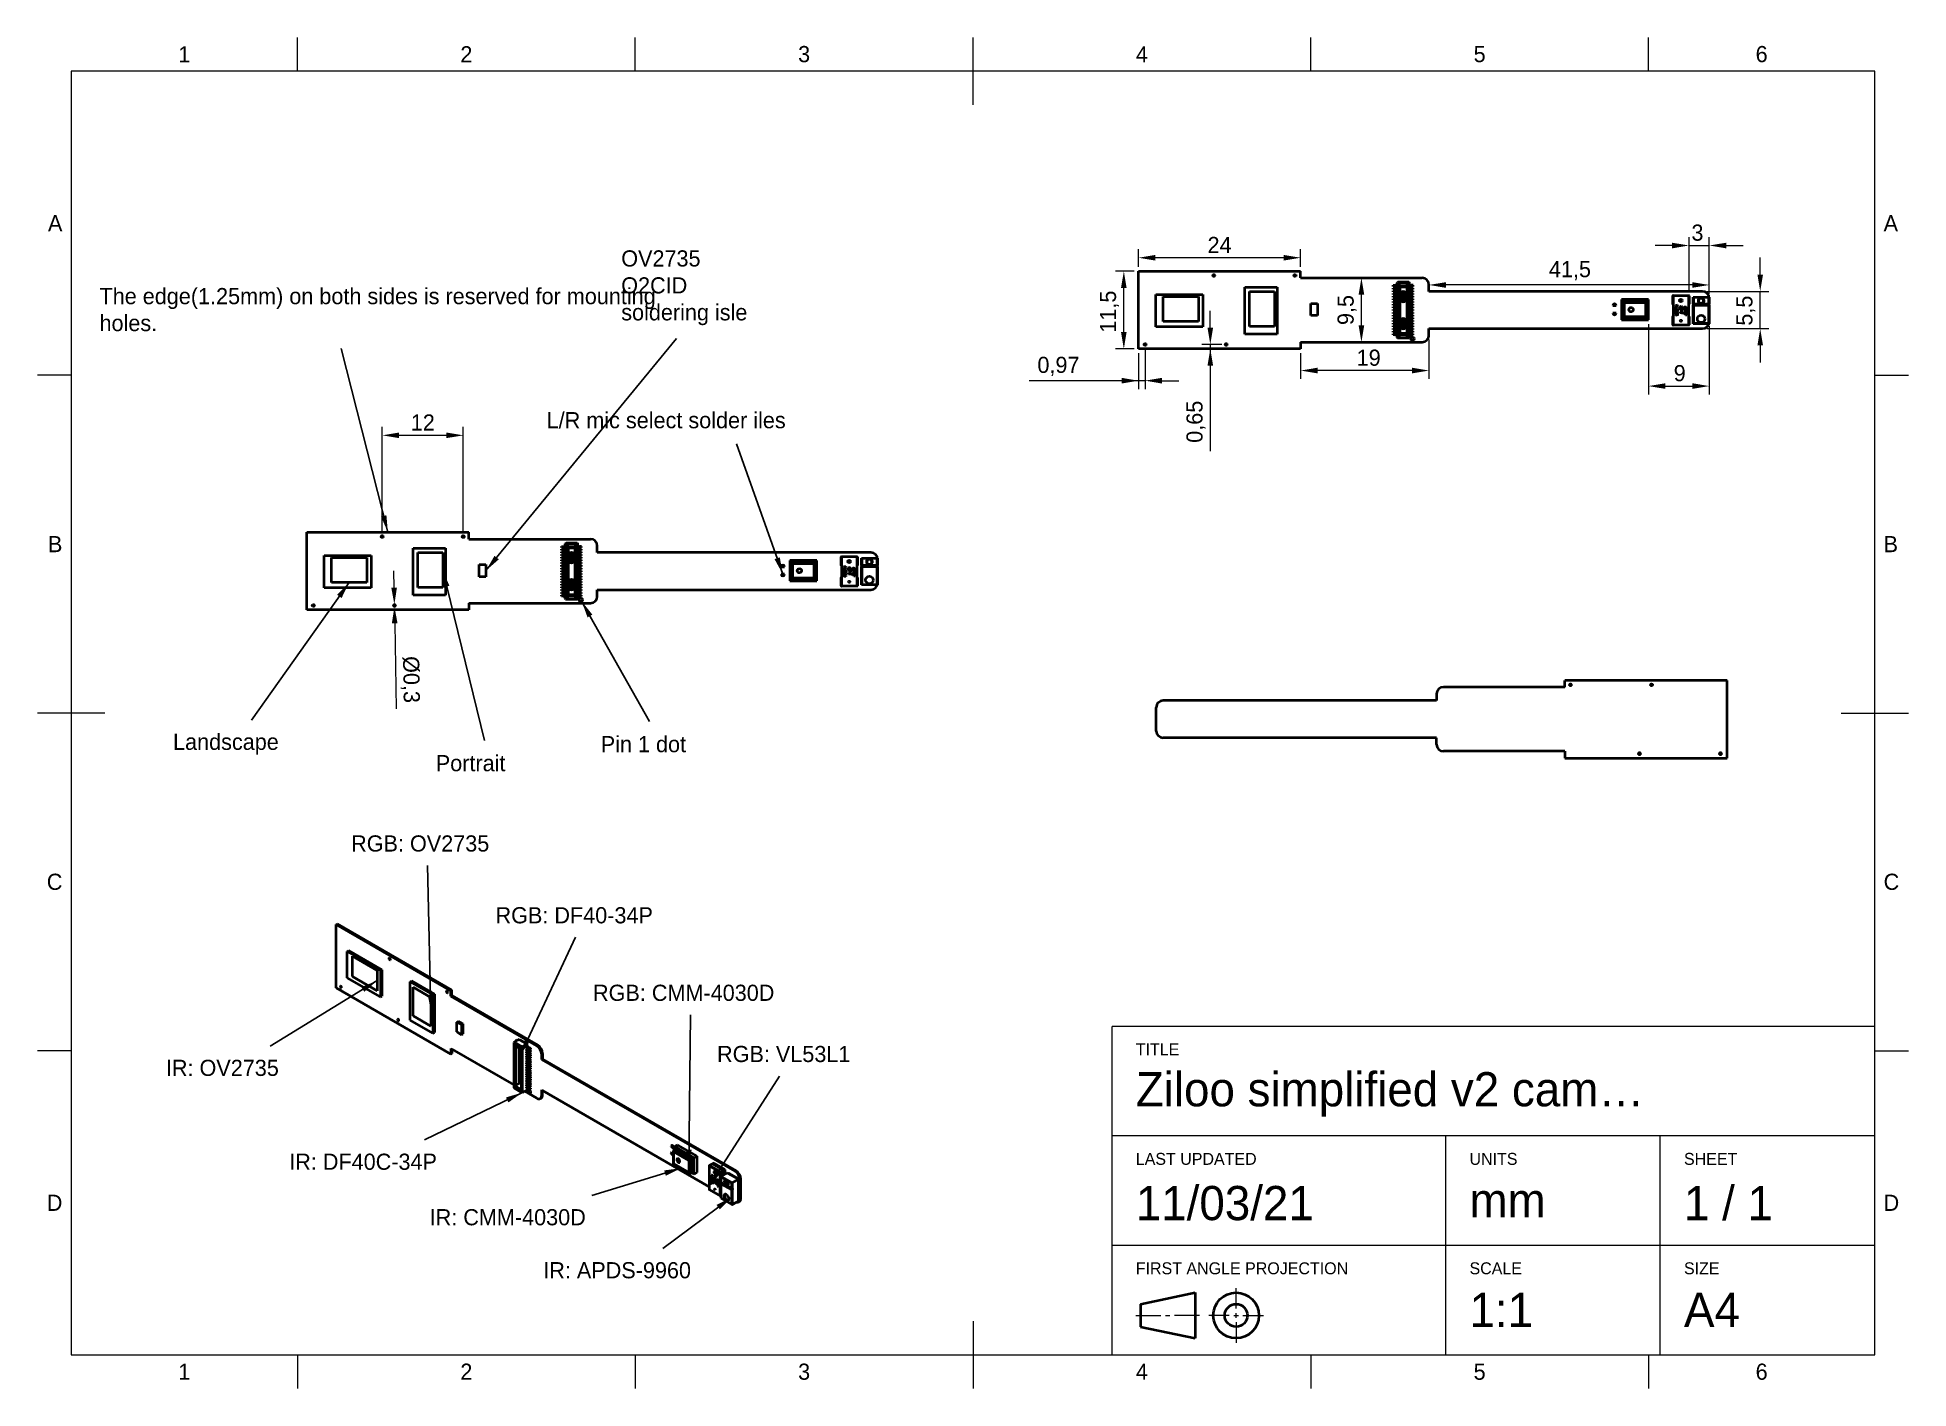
# Model space of a CAD drawing. Header units: millimetres. Extents: x 15 to 292, y 5 to 205.
import ezdxf

# ---------------------------------------------------------------- set-up
doc = ezdxf.new("R2010")
doc.units = ezdxf.units.MM
for name, color, linetype in [('Annotations', 7, 'Continuous'), ('Border', 7, 'Continuous'), ('Geometries', 7, 'Continuous')]:
    doc.layers.add(name, color=color, linetype=linetype)
doc.styles.add('Shapr0', font='txt', dxfattribs={"height": 2.3925})
doc.styles.add('Shapr1', font='txt', dxfattribs={"height": 2.3925})
doc.styles.add('Shapr6', font='txt', dxfattribs={"height": 2.3925})
doc.styles.add('Shapr9', font='txt', dxfattribs={"height": 2.3925})
doc.dimstyles.new('ISO-25', dxfattribs={"dimtxt": 2.5, "dimasz": 2.5, "dimexe": 1.25, "dimexo": 0.625, "dimtad": 1, "dimtxsty": 'Standard', "dimcen": 2.5, "dimadec": 0, "dimazin": 0, "dimtfac": 1, "dimtmove": 0, "dimatfit": 3, "dimfxl": 1, "dimarcsym": 0})

msp = doc.modelspace()

# ---------------------------------------------------------------- texts
at = {"layer": 'Annotations', "linetype": 'Continuous', "lineweight": 15, "width": 84.66672, "attachment_point": 4}
for s, insert, char_height in [('{\\fSF-Mono-Regular-Extended.ttf|b0|i0|c0|p0;\\H1.333333x;OV2735\\PO2CID\\Psoldering isle}', (101.428, 167.939), 1.79438), ('{\\fSF-Mono-Regular-Extended.ttf|b0|i0|c0|p0;\\H1.333333x;The edge(1.25mm) on both sides is reserved for mounting holes.}', (24.192, 164.698), 1.794375), ('{\\fSF-Mono-Regular-Extended.ttf|b0|i0|c0|p0;\\H1.333333x;L/R mic select solder iles}', (90.388, 148.325), 1.79438), ('{\\fSF-Mono-Regular-Extended.ttf|b0|i0|c0|p0;\\H1.333333x;Landscape }', (35.078, 100.376), 1.79438), ('{\\fSF-Mono-Regular-Extended.ttf|b0|i0|c0|p0;\\H1.333333x;Pin 1 dot}', (98.392, 100.376), 1.79438), ('{\\fSF-Mono-Regular-Extended.ttf|b0|i0|c0|p0;\\H1.333333x;Portrait}', (73.974, 97.561), 1.79438), ('{\\fSF-Mono-Regular-Extended.ttf|b0|i0|c0|p0;\\H1.333333x;RGB: OV2735\\P}', (61.439, 85.673), 1.79438), ('{\\fSF-Mono-Regular-Extended.ttf|b0|i0|c0|p0;\\H1.333333x;RGB: DF40-34P}', (82.819, 75.044), 1.79438), ('{\\fSF-Mono-Regular-Extended.ttf|b0|i0|c0|p0;\\H1.333333x;RGB: CMM-4030D}', (97.249, 63.569), 1.79438), ('{\\fSF-Mono-Regular-Extended.ttf|b0|i0|c0|p0;\\H1.333333x;RGB: VL53L1}', (115.61, 54.51), 1.79438), ('{\\fSF-Mono-Regular-Extended.ttf|b0|i0|c0|p0;\\H1.333333x;IR: OV2735}', (34.02, 52.456), 1.79438), ('{\\fSF-Mono-Regular-Extended.ttf|b0|i0|c0|p0;\\H1.333333x;IR: DF40C-34P}', (52.275, 38.561), 1.79438), ('{\\fSF-Mono-Regular-Extended.ttf|b0|i0|c0|p0;\\H1.333333x;IR: CMM-4030D}', (73.068, 30.347), 1.79438), ('{\\fSF-Mono-Regular-Extended.ttf|b0|i0|c0|p0;\\H1.333333x;IR: APDS-9960}', (89.881, 22.5), 1.79438)]:
    msp.add_mtext(s, dxfattribs=dict(at, insert=insert, char_height=char_height))
at = {"layer": 'Border', "linetype": 'Continuous', "lineweight": 15, "char_height": 2.393, "width": 2.3925, "style": 'Shapr0'}
for s, insert, attachment_point in [('1', (36.75, 201.304), 8), ('2', (78.5, 201.304), 8), ('3', (128.5, 201.304), 8), ('4', (178.5, 201.304), 8), ('5', (228.5, 201.304), 8), ('6', (270.25, 201.304), 8), ('A', (18.696, 177.5), 6), ('A', (288.304, 177.5), 4), ('B', (18.696, 130), 6), ('B', (288.304, 130), 4), ('C', (18.696, 80), 6), ('C', (288.304, 80), 4), ('D', (18.696, 32.5), 6), ('D', (288.304, 32.5), 4), ('1', (36.75, 8.696), 2), ('2', (78.5, 8.696), 2), ('3', (128.5, 8.696), 2), ('4', (178.5, 8.696), 2), ('5', (228.5, 8.696), 2), ('6', (270.25, 8.696), 2)]:
    msp.add_mtext(s, dxfattribs=dict(at, insert=insert, attachment_point=attachment_point))
at = {"layer": 'Border', "linetype": 'Continuous', "lineweight": 15, "attachment_point": 7, "style": 'Shapr1'}
for s, insert, char_height in [('TITLE', (177.6, 54.33), 1.7705), ('Ziloo simplified v2 cam…', (177.6, 45.252), 5.06253), ('LAST UPDATED', (177.6, 38.092), 1.77045), ('UNITS', (227, 38.092), 1.7705), ('SHEET', (258.75, 38.092), 1.7705), ('11/03/21', (177.6, 29.856), 5.0625), ('mm', (227, 30.337), 5.0625), ('1 / 1', (258.75, 29.856), 5.0625), ('FIRST ANGLE PROJECTION', (177.6, 21.892), 1.77045), ('SCALE', (227, 21.892), 1.7705), ('SIZE', (258.75, 21.892), 1.7705), ('1:1', (227, 14.116), 5.0625), ('A4', (258.75, 14.137), 5.0625)]:
    msp.add_mtext(s, dxfattribs=dict(at, insert=insert, char_height=char_height))

# ---------------------------------------------------------------- blocks, each defined once
blk = doc.blocks.new('*D2')
at = {"layer": 'Annotations', "color": 0, "linetype": 'Continuous', "lineweight": 15}
for p, q in [((177.38, 170.4), (174.58, 170.4)), ((175.83, 161.4), (175.83, 167.9)), ((177.38, 158.9), (174.58, 158.9))]:
    blk.add_line(p, q, dxfattribs=at)
at = {"layer": 'Annotations', "color": 0}
for points in [[(176.24, 167.9), (175.41, 167.9), (175.83, 170.4)], [(175.41, 161.4), (176.24, 161.4), (175.83, 158.9)]]:
    blk.add_solid(points, dxfattribs=at)
at = {"layer": 'Defpoints', "color": 0}
for p in [(175.83, 170.4), (178, 170.4), (178, 158.9)]:
    blk.add_point(p, dxfattribs=at)
at = {"layer": 'Annotations', "color": 0, "lineweight": 15, "insert": (173.7, 164.41), "char_height": 2.393, "attachment_point": 5, "rotation": 90, "style": 'Shapr6'}
blk.add_mtext('11,5', dxfattribs=at)
blk = doc.blocks.new('*D3')
at = {"layer": 'Annotations', "color": 0, "linetype": 'Continuous', "lineweight": 15}
for p, q in [((270.04, 169.9), (270.04, 172.4)), ((262.12, 167.4), (271.29, 167.4)), ((270.04, 161.9), (270.04, 167.4)), ((262.12, 161.9), (271.29, 161.9)), ((270.04, 159.4), (270.04, 156.9))]:
    blk.add_line(p, q, dxfattribs=at)
at = {"layer": 'Annotations', "color": 0}
for points in [[(269.62, 169.9), (270.45, 169.9), (270.04, 167.4)], [(270.45, 159.4), (269.62, 159.4), (270.04, 161.9)]]:
    blk.add_solid(points, dxfattribs=at)
at = {"layer": 'Defpoints', "color": 0}
for p in [(261.5, 167.4), (270.04, 167.4), (261.5, 161.9)]:
    blk.add_point(p, dxfattribs=at)
at = {"layer": 'Annotations', "color": 0, "lineweight": 15, "insert": (267.91, 164.56), "char_height": 2.393, "attachment_point": 5, "rotation": 90, "style": 'Shapr6'}
blk.add_mtext('5,5', dxfattribs=at)
blk = doc.blocks.new('*D4')
at = {"layer": 'Annotations', "color": 0, "linetype": 'Continuous', "lineweight": 15}
blk.add_line((211, 162.4), (211, 166.9), dxfattribs=at)
at = {"layer": 'Annotations', "color": 0}
for points in [[(211.42, 166.9), (210.58, 166.9), (211, 169.4)], [(210.58, 162.4), (211.42, 162.4), (211, 159.9)]]:
    blk.add_solid(points, dxfattribs=at)
at = {"layer": 'Defpoints', "color": 0}
for p in [(211, 169.4), (211, 169.4), (211, 159.9)]:
    blk.add_point(p, dxfattribs=at)
at = {"layer": 'Annotations', "color": 0, "lineweight": 15, "insert": (208.88, 164.65), "char_height": 2.393, "attachment_point": 5, "rotation": 90, "style": 'Shapr6'}
blk.add_mtext('9,5', dxfattribs=at)
blk = doc.blocks.new('*D5')
at = {"layer": 'Annotations', "color": 0, "linetype": 'Continuous', "lineweight": 15}
for p, q in [((178, 171.03), (178, 173.64)), ((199.5, 172.39), (180.5, 172.39)), ((202, 171.03), (202, 173.64))]:
    blk.add_line(p, q, dxfattribs=at)
at = {"layer": 'Annotations', "color": 0}
for points in [[(180.5, 172.8), (180.5, 171.97), (178, 172.39)], [(199.5, 171.97), (199.5, 172.8), (202, 172.39)]]:
    blk.add_solid(points, dxfattribs=at)
at = {"layer": 'Defpoints', "color": 0}
for p in [(178, 172.39), (178, 170.4), (202, 170.4)]:
    blk.add_point(p, dxfattribs=at)
at = {"layer": 'Annotations', "color": 0, "lineweight": 15, "insert": (190, 174.28), "char_height": 2.393, "attachment_point": 5, "style": 'Shapr6'}
blk.add_mtext('24', dxfattribs=at)
blk = doc.blocks.new('*D6')
at = {"layer": 'Annotations', "color": 0, "linetype": 'Continuous', "lineweight": 15}
for p, q in [((202, 158.28), (202, 154.44)), ((221, 160.28), (221, 154.44)), ((218.5, 155.69), (204.5, 155.69))]:
    blk.add_line(p, q, dxfattribs=at)
at = {"layer": 'Annotations', "color": 0}
for points in [[(204.5, 156.11), (204.5, 155.27), (202, 155.69)], [(218.5, 155.27), (218.5, 156.11), (221, 155.69)]]:
    blk.add_solid(points, dxfattribs=at)
at = {"layer": 'Defpoints', "color": 0}
for p in [(221, 160.9), (202, 158.9), (202, 155.69)]:
    blk.add_point(p, dxfattribs=at)
at = {"layer": 'Annotations', "color": 0, "lineweight": 15, "insert": (212.08, 157.58), "char_height": 2.393, "attachment_point": 5, "style": 'Shapr6'}
blk.add_mtext('19', dxfattribs=at)
blk = doc.blocks.new('*D7')
at = {"layer": 'Annotations', "color": 0, "linetype": 'Continuous', "lineweight": 15}
for p, q in [((262.5, 167.03), (262.5, 169.61)), ((260, 168.36), (223.5, 168.36))]:
    blk.add_line(p, q, dxfattribs=at)
at = {"layer": 'Annotations', "color": 0}
for points in [[(223.5, 168.77), (223.5, 167.94), (221, 168.36)], [(260, 167.94), (260, 168.77), (262.5, 168.36)]]:
    blk.add_solid(points, dxfattribs=at)
at = {"layer": 'Defpoints', "color": 0}
for p in [(221, 168.36), (221, 167.4), (262.5, 166.4)]:
    blk.add_point(p, dxfattribs=at)
at = {"layer": 'Annotations', "color": 0, "lineweight": 15, "insert": (241.87, 170.48), "char_height": 2.393, "attachment_point": 5, "style": 'Shapr6'}
blk.add_mtext('41,5', dxfattribs=at)
blk = doc.blocks.new('*D8')
at = {"layer": 'Annotations', "color": 0, "linetype": 'Continuous', "lineweight": 15}
for p, q in [((178, 158.28), (178, 152.94)), ((178.97, 158.93), (178.97, 152.94)), ((178, 154.19), (161.8, 154.19)), ((175.5, 154.19), (173, 154.19)), ((178.97, 154.19), (178, 154.19)), ((181.47, 154.19), (183.97, 154.19))]:
    blk.add_line(p, q, dxfattribs=at)
at = {"layer": 'Annotations', "color": 0}
for points in [[(175.5, 153.77), (175.5, 154.61), (178, 154.19)], [(181.47, 154.61), (181.47, 153.77), (178.97, 154.19)]]:
    blk.add_solid(points, dxfattribs=at)
at = {"layer": 'Defpoints', "color": 0}
for p in [(178, 158.9), (178.97, 159.55), (178, 154.19)]:
    blk.add_point(p, dxfattribs=at)
at = {"layer": 'Annotations', "color": 0, "lineweight": 15, "insert": (166.15, 156.31), "char_height": 2.393, "attachment_point": 5, "style": 'Shapr6'}
blk.add_mtext('0,97', dxfattribs=at)
blk = doc.blocks.new('*D9')
at = {"layer": 'Annotations', "color": 0, "linetype": 'Continuous', "lineweight": 15}
for p, q in [((188.63, 162.05), (188.63, 164.55)), ((190.34, 159.55), (187.38, 159.55)), ((188.63, 159.55), (188.63, 158.9)), ((188.63, 158.9), (188.63, 143.77)), ((188.63, 156.4), (188.63, 153.9))]:
    blk.add_line(p, q, dxfattribs=at)
at = {"layer": 'Annotations', "color": 0}
for points in [[(188.21, 162.05), (189.05, 162.05), (188.63, 159.55)], [(189.05, 156.4), (188.21, 156.4), (188.63, 158.9)]]:
    blk.add_solid(points, dxfattribs=at)
at = {"layer": 'Defpoints', "color": 0}
for p in [(178, 158.9), (188.63, 158.9), (190.97, 159.55)]:
    blk.add_point(p, dxfattribs=at)
at = {"layer": 'Annotations', "color": 0, "lineweight": 15, "insert": (186.51, 148.11), "char_height": 2.393, "attachment_point": 5, "rotation": 90, "style": 'Shapr6'}
blk.add_mtext('0,65', dxfattribs=at)
blk = doc.blocks.new('*D10')
at = {"layer": 'Annotations', "color": 0, "linetype": 'Continuous', "lineweight": 15}
for p, q in [((253.5, 162.57), (253.5, 152.14)), ((262.5, 162.28), (262.5, 152.14)), ((256, 153.39), (260, 153.39))]:
    blk.add_line(p, q, dxfattribs=at)
at = {"layer": 'Annotations', "color": 0}
for points in [[(256, 153.81), (256, 152.98), (253.5, 153.39)], [(260, 152.98), (260, 153.81), (262.5, 153.39)]]:
    blk.add_solid(points, dxfattribs=at)
at = {"layer": 'Defpoints', "color": 0}
for p in [(253.5, 163.2), (262.5, 162.9), (262.5, 153.39)]:
    blk.add_point(p, dxfattribs=at)
at = {"layer": 'Annotations', "color": 0, "lineweight": 15, "insert": (258.12, 155.29), "char_height": 2.39, "attachment_point": 5, "style": 'Shapr6'}
blk.add_mtext('9', dxfattribs=at)
blk = doc.blocks.new('*D11')
at = {"layer": 'Annotations', "color": 0, "linetype": 'Continuous', "lineweight": 15}
for p, q in [((259.5, 167.37), (259.5, 175.45)), ((262.5, 167.03), (262.5, 175.45)), ((257, 174.2), (254.5, 174.2)), ((259.5, 174.2), (262.5, 174.2)), ((265, 174.2), (267.5, 174.2))]:
    blk.add_line(p, q, dxfattribs=at)
at = {"layer": 'Annotations', "color": 0}
for points in [[(257, 173.78), (257, 174.61), (259.5, 174.2)], [(265, 174.61), (265, 173.78), (262.5, 174.2)]]:
    blk.add_solid(points, dxfattribs=at)
at = {"layer": 'Defpoints', "color": 0}
for p in [(262.5, 174.2), (259.5, 166.75), (262.5, 166.4)]:
    blk.add_point(p, dxfattribs=at)
at = {"layer": 'Annotations', "color": 0, "lineweight": 15, "insert": (260.75, 176.09), "char_height": 2.39, "attachment_point": 5, "style": 'Shapr6'}
blk.add_mtext('3', dxfattribs=at)
blk = doc.blocks.new('*D12')
at = {"layer": 'Annotations', "color": 0, "linetype": 'Continuous', "lineweight": 15}
for p, q in [((66.05, 131.73), (66.05, 147.35)), ((78.05, 131.73), (78.05, 147.35)), ((75.55, 146.1), (68.55, 146.1))]:
    blk.add_line(p, q, dxfattribs=at)
at = {"layer": 'Annotations', "color": 0}
for points in [[(68.55, 146.52), (68.55, 145.69), (66.05, 146.1)], [(75.55, 145.69), (75.55, 146.52), (78.05, 146.1)]]:
    blk.add_solid(points, dxfattribs=at)
at = {"layer": 'Defpoints', "color": 0}
for p in [(66.05, 146.1), (66.05, 131.1), (78.05, 131.1)]:
    blk.add_point(p, dxfattribs=at)
at = {"layer": 'Annotations', "color": 0, "lineweight": 15, "insert": (72.05, 148), "char_height": 2.393, "attachment_point": 5, "style": 'Shapr9'}
blk.add_mtext('12', dxfattribs=at)
blk = doc.blocks.new('*D13')
at = {"layer": 'Annotations', "color": 0, "linetype": 'Continuous', "lineweight": 15}
for p, q in [((66.05, 131.73), (66.05, 147.35)), ((78.05, 131.73), (78.05, 147.35)), ((75.55, 146.1), (68.55, 146.1))]:
    blk.add_line(p, q, dxfattribs=at)
at = {"layer": 'Annotations', "color": 0}
for points in [[(68.55, 146.52), (68.55, 145.69), (66.05, 146.1)], [(75.55, 145.69), (75.55, 146.52), (78.05, 146.1)]]:
    blk.add_solid(points, dxfattribs=at)
at = {"layer": 'Defpoints', "color": 0}
for p in [(66.05, 146.1), (66.05, 131.1), (78.05, 131.1)]:
    blk.add_point(p, dxfattribs=at)
at = {"layer": 'Annotations', "color": 0, "lineweight": 15, "insert": (72.05, 148), "char_height": 2.393, "attachment_point": 5, "style": 'Shapr9'}
blk.add_mtext('12', dxfattribs=at)
blk = doc.blocks.new('*D14')
at = {"layer": 'Annotations', "color": 0, "linetype": 'Continuous', "lineweight": 15}
for p, q in [((66.05, 131.73), (66.05, 147.35)), ((78.05, 131.73), (78.05, 147.35)), ((75.55, 146.1), (68.55, 146.1))]:
    blk.add_line(p, q, dxfattribs=at)
at = {"layer": 'Annotations', "color": 0}
for points in [[(68.55, 146.52), (68.55, 145.69), (66.05, 146.1)], [(75.55, 145.69), (75.55, 146.52), (78.05, 146.1)]]:
    blk.add_solid(points, dxfattribs=at)
at = {"layer": 'Defpoints', "color": 0}
for p in [(66.05, 146.1), (66.05, 131.1), (78.05, 131.1)]:
    blk.add_point(p, dxfattribs=at)
at = {"layer": 'Annotations', "color": 0, "lineweight": 15, "insert": (72.05, 148), "char_height": 2.393, "attachment_point": 5, "style": 'Shapr9'}
blk.add_mtext('12', dxfattribs=at)
blk = doc.blocks.new('*D15')
at = {"layer": 'Annotations', "color": 0, "linetype": 'Continuous', "lineweight": 15}
for p, q in [((66.05, 131.73), (66.05, 147.35)), ((78.05, 131.73), (78.05, 147.35)), ((75.55, 146.1), (68.55, 146.1))]:
    blk.add_line(p, q, dxfattribs=at)
at = {"layer": 'Annotations', "color": 0}
for points in [[(68.55, 146.52), (68.55, 145.69), (66.05, 146.1)], [(75.55, 145.69), (75.55, 146.52), (78.05, 146.1)]]:
    blk.add_solid(points, dxfattribs=at)
at = {"layer": 'Defpoints', "color": 0}
for p in [(66.05, 146.1), (66.05, 131.1), (78.05, 131.1)]:
    blk.add_point(p, dxfattribs=at)
at = {"layer": 'Annotations', "color": 0, "lineweight": 15, "insert": (72.05, 148), "char_height": 2.393, "attachment_point": 5, "style": 'Shapr9'}
blk.add_mtext('12', dxfattribs=at)
blk = doc.blocks.new('*D16')
at = {"layer": 'Annotations', "color": 0, "linetype": 'Continuous', "lineweight": 15}
for p, q in [((67.8, 123.55), (67.76, 126.05)), ((67.84, 121.05), (67.85, 120.75)), ((67.89, 118.25), (68.09, 105.62))]:
    blk.add_line(p, q, dxfattribs=at)
at = {"layer": 'Annotations', "color": 0}
for points in [[(67.39, 123.55), (68.22, 123.56), (67.84, 121.05)], [(68.31, 118.26), (67.47, 118.25), (67.85, 120.75)]]:
    blk.add_solid(points, dxfattribs=at)
at = {"layer": 'Defpoints', "color": 0}
for p in [(67.84, 121.05), (67.85, 120.75)]:
    blk.add_point(p, dxfattribs=at)
at = {"layer": 'Annotations', "color": 0, "lineweight": 15, "insert": (70.15, 109.95), "char_height": 2.393, "attachment_point": 5, "rotation": 270.9333, "style": 'Shapr9'}
blk.add_mtext('%%c0,3', dxfattribs=at)

# ---------------------------------------------------------------- dimensions: what is measured, and where the dimension line sits
at = {"layer": 'Annotations', "linetype": 'Continuous', "lineweight": 15}
for base, p1, p2, override, picture, middle in [((262.5, 174.197), (259.503, 166.75), (262.5, 166.4), {"dimscale": 1, "dimgap": 0.7, "dimdec": 2, "dimlfac": 1, "dimzin": 8, "dimdsep": 44, "dimtxsty": 'Shapr6', "dimse1": 0, "dimse2": 0, "dimfrac": 2, "dimlwd": 15, "dimlwe": 15}, '*D11', (260.749, 174.197)), ((66.045, 146.104), (78.045, 131.104), (66.045, 131.104), {"dimscale": 1, "dimgap": 0.7, "dimdec": 2, "dimlfac": 1, "dimzin": 8, "dimdsep": 44, "dimtxsty": 'Shapr9', "dimse1": 0, "dimse2": 0, "dimfrac": 2, "dimlwd": 15, "dimlwe": 15}, '*D12', (72.045, 146.104)), ((66.045, 146.104), (78.045, 131.104), (66.045, 131.104), {"dimscale": 1, "dimgap": 0.7, "dimdec": 2, "dimlfac": 1, "dimzin": 8, "dimdsep": 44, "dimtxsty": 'Shapr9', "dimse1": 0, "dimse2": 0, "dimfrac": 2, "dimlwd": 15, "dimlwe": 15}, '*D13', (72.045, 146.104)), ((66.045, 146.104), (78.045, 131.104), (66.045, 131.104), {"dimscale": 1, "dimgap": 0.7, "dimdec": 2, "dimlfac": 1, "dimzin": 8, "dimdsep": 44, "dimtxsty": 'Shapr9', "dimse1": 0, "dimse2": 0, "dimfrac": 2, "dimlwd": 15, "dimlwe": 15}, '*D14', (72.045, 146.104)), ((66.045, 146.104), (78.045, 131.104), (66.045, 131.104), {"dimscale": 1, "dimgap": 0.7, "dimdec": 2, "dimlfac": 1, "dimzin": 8, "dimdsep": 44, "dimtxsty": 'Shapr9', "dimse1": 0, "dimse2": 0, "dimfrac": 2, "dimlwd": 15, "dimlwe": 15}, '*D15', (72.045, 146.104))]:
    dim = msp.add_linear_dim(base=base, p1=p1, p2=p2, dimstyle='ISO-25', override=override, dxfattribs=at)
    dim.commit()
    dim.dimension.update_dxf_attribs({"geometry": picture, "text_midpoint": middle, "dimtype": 160})
for base, p1, p2, angle, override, picture, middle in [((178, 172.387), (202, 170.4), (178, 170.4), 180, {"dimscale": 1, "dimgap": 0.7, "dimdec": 2, "dimlfac": 1, "dimzin": 8, "dimdsep": 44, "dimtxsty": 'Shapr6', "dimse1": 0, "dimse2": 0, "dimfrac": 2, "dimlwd": 15, "dimlwe": 15}, '*D5', (190, 172.387)), ((221, 168.356), (262.5, 166.4), (221, 167.4), 180, {"dimscale": 1, "dimgap": 0.7, "dimdec": 2, "dimlfac": 1, "dimzin": 8, "dimdsep": 44, "dimtxsty": 'Shapr6', "dimse1": 0, "dimse2": 1, "dimfrac": 2, "dimlwd": 15, "dimlwe": 15}, '*D7', (241.871, 168.356)), ((270.036, 167.4), (261.5, 161.9), (261.5, 167.4), 90, {"dimscale": 1, "dimgap": 0.7, "dimdec": 2, "dimlfac": 1, "dimzin": 8, "dimdsep": 44, "dimtxsty": 'Shapr6', "dimse1": 0, "dimse2": 0, "dimfrac": 2, "dimlwd": 15, "dimlwe": 15}, '*D3', (270.036, 164.556)), ((175.827, 170.4), (178, 158.9), (178, 170.4), 270, {"dimscale": 1, "dimgap": 0.7, "dimdec": 2, "dimlfac": 1, "dimzin": 8, "dimdsep": 44, "dimtxsty": 'Shapr6', "dimse1": 0, "dimse2": 0, "dimfrac": 2, "dimlwd": 15, "dimlwe": 15}, '*D2', (175.827, 164.411)), ((211, 169.4), (211, 159.9), (211, 169.4), 90, {"dimscale": 1, "dimgap": 0.7, "dimdec": 2, "dimlfac": 1, "dimzin": 8, "dimdsep": 44, "dimtxsty": 'Shapr6', "dimse1": 1, "dimse2": 1, "dimfrac": 2, "dimlwd": 15, "dimlwe": 15}, '*D4', (211, 164.65)), ((188.63, 158.9), (190.966, 159.55), (178, 158.9), 270, {"dimscale": 1, "dimgap": 0.7, "dimdec": 2, "dimlfac": 1, "dimzin": 8, "dimdsep": 44, "dimtxsty": 'Shapr6', "dimse1": 0, "dimse2": 1, "dimfrac": 2, "dimlwd": 15, "dimlwe": 15}, '*D9', (188.63, 148.115)), ((202, 155.689), (221, 160.9), (202, 158.9), 180, {"dimscale": 1, "dimgap": 0.7, "dimdec": 2, "dimlfac": 1, "dimzin": 8, "dimdsep": 44, "dimtxsty": 'Shapr6', "dimse1": 0, "dimse2": 0, "dimfrac": 2, "dimlwd": 15, "dimlwe": 15}, '*D6', (212.078, 155.689)), ((262.5, 153.393), (253.501, 163.2), (262.5, 162.9), 180, {"dimscale": 1, "dimgap": 0.7, "dimdec": 2, "dimlfac": 1, "dimzin": 8, "dimdsep": 44, "dimtxsty": 'Shapr6', "dimse1": 0, "dimse2": 0, "dimfrac": 2, "dimlwd": 15, "dimlwe": 15}, '*D10', (258.121, 153.393)), ((178, 154.189), (178.966, 159.55), (178, 158.9), 180, {"dimscale": 1, "dimgap": 0.7, "dimdec": 2, "dimlfac": 1, "dimzin": 8, "dimdsep": 44, "dimtxsty": 'Shapr6', "dimse1": 0, "dimse2": 0, "dimfrac": 2, "dimlwd": 15, "dimlwe": 15}, '*D8', (166.146, 154.189))]:
    dim = msp.add_linear_dim(base=base, p1=p1, p2=p2, angle=angle, dimstyle='ISO-25', override=override, dxfattribs=at)
    dim.commit()
    dim.dimension.update_dxf_attribs({"geometry": picture, "text_midpoint": middle, "dimtype": 160})
dim = msp.add_diameter_dim_2p(p1=(67.843, 121.054), p2=(67.848, 120.754), dimstyle='ISO-25', override={"dimscale": 1, "dimgap": 0.7, "dimdec": 2, "dimlfac": 1, "dimzin": 8, "dimdsep": 44, "dimtxsty": 'Shapr9', "dimfrac": 2, "dimlwd": 15, "dimlwe": 15}, dxfattribs=at)
dim.commit()
dim.dimension.update_dxf_attribs({"geometry": '*D16', "text_midpoint": (68.025, 109.912), "dimtype": 163})

# ---------------------------------------------------------------- linework, layer by layer
at = {"layer": 'Border', "linetype": 'Continuous', "lineweight": 15}
for p, q in [((53.5, 200), (53.5, 205)), ((103.5, 200), (103.5, 205)), ((153.5, 195), (153.5, 205)), ((203.5, 200), (203.5, 205)), ((253.5, 200), (253.5, 205)), ((287, 200), (20, 200)), ((20, 200), (20, 10)), ((287, 10), (287, 200)), ((20, 155), (15, 155)), ((287, 155), (292, 155)), ((25, 105), (15, 105)), ((282, 105), (292, 105)), ((287, 58.6), (174.1, 58.6)), ((174.1, 10), (174.1, 58.6)), ((20, 55), (15, 55)), ((287, 55), (292, 55)), ((287, 42.4), (174.1, 42.4)), ((223.5, 10), (223.5, 42.4)), ((255.25, 10), (255.25, 42.4)), ((287, 26.2), (174.1, 26.2)), ((192.45, 16.837), (192.45, 19.875)), ((153.5, 15), (153.5, 5)), ((177.6, 15.825), (181.313, 15.825)), ((181.988, 15.825), (182.663, 15.825)), ((187.05, 15.825), (183.338, 15.825)), ((191.438, 15.825), (188.4, 15.825)), ((192.113, 15.825), (192.788, 15.825)), ((192.45, 15.487), (192.45, 16.162)), ((192.45, 14.812), (192.45, 11.775)), ((193.463, 15.825), (196.5, 15.825)), ((20, 10), (287, 10)), ((53.5, 10), (53.5, 5)), ((103.5, 10), (103.5, 5)), ((203.5, 10), (203.5, 5)), ((253.5, 10), (253.5, 5))]:
    msp.add_line(p, q, dxfattribs=at)
at = {"layer": 'Border', "linetype": 'Continuous', "lineweight": 40}
for p, q in [((178.275, 17.512), (186.375, 19.2)), ((178.275, 17.512), (178.275, 14.137)), ((186.375, 19.2), (186.375, 12.45)), ((178.275, 14.137), (186.375, 12.45))]:
    msp.add_line(p, q, dxfattribs=at)
for radius in [3.375, 1.688]:
    msp.add_circle((192.45, 15.825), radius, dxfattribs=at)
at = {"layer": 'Geometries', "linetype": 'Continuous', "lineweight": 40}
for p, q in [((178, 170.4), (202, 170.4)), ((178, 158.9), (178, 170.4)), ((178, 170.4), (202, 170.4)), ((178, 158.9), (178, 170.4)), ((202, 169.4), (202, 170.4)), ((202, 169.4), (202, 170.4)), ((202, 169.4), (220, 169.4)), ((202, 169.4), (220, 169.4)), ((180.566, 166.95), (187.522, 166.95)), ((180.566, 162.185), (180.566, 166.95)), ((181.666, 166.65), (186.866, 166.65)), ((181.666, 162.95), (181.666, 166.65)), ((186.866, 166.65), (186.866, 162.95)), ((187.522, 166.95), (187.522, 162.185)), ((193.762, 161.089), (193.762, 168.045)), ((193.762, 168.045), (198.527, 168.045)), ((194.416, 167.4), (198.116, 167.4)), ((194.416, 162.2), (194.416, 167.4)), ((198.116, 167.4), (198.116, 162.2)), ((198.527, 168.045), (198.527, 161.089)), ((215.711, 168.305), (215.971, 168.305)), ((215.711, 168.155), (215.711, 168.305)), ((215.971, 168.155), (215.711, 168.155)), ((215.711, 167.905), (215.971, 167.905)), ((215.711, 167.755), (215.711, 167.905)), ((215.971, 167.755), (215.711, 167.755)), ((215.711, 167.505), (215.971, 167.505)), ((215.711, 167.355), (215.711, 167.505)), ((215.971, 167.355), (215.711, 167.355)), ((215.711, 167.105), (215.971, 167.105)), ((215.711, 166.955), (215.711, 167.105)), ((215.971, 166.955), (215.711, 166.955)), ((215.711, 166.555), (215.711, 166.705)), ((215.711, 166.705), (215.971, 166.705)), ((215.971, 166.555), (215.711, 166.555)), ((215.711, 166.305), (215.971, 166.305)), ((215.711, 166.155), (215.711, 166.305)), ((215.971, 168.305), (216.015, 168.305)), ((215.971, 168.305), (215.971, 168.155)), ((215.971, 168.155), (216.015, 168.155)), ((215.971, 167.905), (216.015, 167.905)), ((215.971, 167.905), (215.971, 167.755)), ((215.971, 167.755), (216.015, 167.755)), ((215.971, 167.505), (216.015, 167.505)), ((215.971, 167.505), (215.971, 167.355)), ((215.971, 167.355), (216.015, 167.355)), ((215.971, 167.105), (216.015, 167.105)), ((215.971, 167.105), (215.971, 166.955)), ((215.971, 166.955), (216.015, 166.955)), ((215.971, 166.705), (216.015, 166.705)), ((215.971, 166.705), (215.971, 166.555)), ((215.971, 166.555), (216.015, 166.555)), ((215.971, 166.305), (216.015, 166.305)), ((215.971, 166.305), (215.971, 166.155)), ((216.015, 168.305), (216.039, 168.305)), ((216.015, 168.305), (216.015, 168.155)), ((216.039, 168.155), (216.015, 168.155)), ((216.015, 167.905), (216.039, 167.905)), ((216.015, 167.905), (216.015, 167.755)), ((216.039, 167.755), (216.015, 167.755)), ((216.015, 167.505), (216.039, 167.505)), ((216.015, 167.505), (216.015, 167.355)), ((216.039, 167.355), (216.015, 167.355)), ((216.015, 167.105), (216.015, 166.955)), ((216.015, 167.105), (216.039, 167.105)), ((216.039, 166.955), (216.015, 166.955)), ((216.015, 166.705), (216.039, 166.705)), ((216.015, 166.705), (216.015, 166.555)), ((216.039, 166.555), (216.015, 166.555)), ((216.015, 166.305), (216.039, 166.305)), ((216.015, 166.305), (216.015, 166.155)), ((216.039, 168.305), (216.039, 168.155)), ((216.171, 168.305), (216.039, 168.305)), ((216.171, 168.155), (216.039, 168.155)), ((216.171, 167.905), (216.039, 167.905)), ((216.039, 167.905), (216.039, 167.755)), ((216.171, 167.755), (216.039, 167.755)), ((216.171, 167.505), (216.039, 167.505)), ((216.039, 167.505), (216.039, 167.355)), ((216.171, 167.355), (216.039, 167.355)), ((216.171, 167.105), (216.039, 167.105)), ((216.039, 167.105), (216.039, 166.955)), ((216.171, 166.955), (216.039, 166.955)), ((216.039, 166.705), (216.039, 166.555)), ((216.171, 166.705), (216.039, 166.705)), ((216.171, 166.555), (216.039, 166.555)), ((216.171, 166.305), (216.039, 166.305)), ((216.039, 166.305), (216.039, 166.155)), ((216.171, 168.305), (216.271, 168.305)), ((216.171, 168.305), (216.171, 168.155)), ((216.271, 168.155), (216.171, 168.155)), ((216.171, 167.905), (216.171, 167.755)), ((216.171, 167.905), (216.271, 167.905)), ((216.271, 167.755), (216.171, 167.755)), ((216.171, 167.505), (216.171, 167.355)), ((216.171, 167.505), (216.271, 167.505)), ((216.271, 167.355), (216.171, 167.355)), ((216.171, 167.105), (216.271, 167.105)), ((216.171, 167.105), (216.171, 166.955)), ((216.271, 166.955), (216.171, 166.955)), ((216.171, 166.705), (216.271, 166.705)), ((216.171, 166.705), (216.171, 166.555)), ((216.271, 166.555), (216.171, 166.555)), ((216.171, 166.305), (216.171, 166.155)), ((216.171, 166.305), (216.271, 166.305)), ((216.271, 168.69), (216.321, 168.74)), ((216.271, 168.305), (216.271, 168.69)), ((216.271, 168.155), (216.271, 168.305)), ((216.271, 167.905), (216.271, 168.155)), ((216.271, 167.755), (216.271, 167.905)), ((216.271, 167.505), (216.271, 167.755)), ((216.271, 167.355), (216.271, 167.505)), ((216.271, 167.105), (216.271, 167.355)), ((216.271, 166.955), (216.271, 167.105)), ((216.271, 166.705), (216.271, 166.955)), ((216.271, 166.555), (216.271, 166.705)), ((216.271, 166.305), (216.271, 166.555)), ((216.271, 166.155), (216.271, 166.305)), ((216.371, 168.79), (216.321, 168.74)), ((216.321, 168.74), (216.321, 160.52)), ((216.321, 168.74), (218.071, 168.74)), ((218.021, 168.79), (216.371, 168.79)), ((216.481, 168.4), (216.631, 168.4)), ((216.481, 168.4), (216.481, 160.86)), ((216.631, 168.4), (216.796, 168.4)), ((216.631, 168.4), (216.631, 168.265)), ((216.796, 168.265), (216.631, 168.265)), ((216.631, 168.265), (216.631, 168.161)), ((216.631, 168.161), (216.631, 161.1)), ((216.691, 168.1), (216.632, 168.159)), ((216.632, 168.159), (217.76, 168.159)), ((216.691, 168.1), (217.701, 168.1)), ((216.691, 168.1), (216.691, 161.161)), ((216.796, 168.3), (216.796, 168.4)), ((216.796, 168.3), (217.596, 168.3)), ((216.796, 168.3), (216.796, 168.265)), ((217.011, 167.254), (216.961, 167.254)), ((216.961, 165.991), (216.961, 167.254)), ((217.036, 167.297), (217.011, 167.34)), ((217.011, 165.991), (217.011, 167.254)), ((217.136, 167.283), (217.136, 165.962)), ((217.256, 167.283), (217.256, 165.962)), ((217.356, 167.297), (217.381, 167.34)), ((217.431, 167.254), (217.381, 167.254)), ((217.381, 165.991), (217.381, 167.254)), ((217.431, 167.254), (217.431, 165.991)), ((217.596, 168.4), (217.761, 168.4)), ((217.596, 168.4), (217.596, 168.3)), ((217.596, 168.265), (217.596, 168.3)), ((217.761, 168.265), (217.596, 168.265)), ((217.701, 168.1), (217.76, 168.159)), ((217.701, 168.1), (217.701, 161.161)), ((217.761, 168.4), (217.911, 168.4)), ((217.761, 168.4), (217.761, 168.265)), ((217.761, 168.265), (217.761, 168.161)), ((217.761, 168.161), (217.761, 161.1)), ((217.911, 160.86), (217.911, 168.4)), ((218.021, 168.79), (218.071, 168.74)), ((218.071, 168.74), (218.121, 168.69)), ((218.071, 168.74), (218.071, 160.52)), ((218.121, 168.305), (218.121, 168.69)), ((218.221, 168.305), (218.121, 168.305)), ((218.121, 168.155), (218.121, 168.305)), ((218.121, 168.155), (218.221, 168.155)), ((218.121, 167.905), (218.121, 168.155)), ((218.221, 167.905), (218.121, 167.905)), ((218.121, 167.755), (218.121, 167.905)), ((218.121, 167.755), (218.221, 167.755)), ((218.121, 167.505), (218.121, 167.755)), ((218.221, 167.505), (218.121, 167.505)), ((218.121, 167.355), (218.121, 167.505)), ((218.121, 167.355), (218.221, 167.355)), ((218.121, 167.105), (218.121, 167.355)), ((218.221, 167.105), (218.121, 167.105)), ((218.121, 166.955), (218.121, 167.105)), ((218.121, 166.955), (218.221, 166.955)), ((218.121, 166.705), (218.121, 166.955)), ((218.221, 166.705), (218.121, 166.705)), ((218.121, 166.555), (218.121, 166.705)), ((218.121, 166.555), (218.221, 166.555)), ((218.121, 166.305), (218.121, 166.555)), ((218.221, 166.305), (218.121, 166.305)), ((218.121, 166.155), (218.121, 166.305)), ((218.221, 168.305), (218.354, 168.305)), ((218.221, 168.305), (218.221, 168.155)), ((218.221, 168.155), (218.354, 168.155)), ((218.221, 167.905), (218.354, 167.905)), ((218.221, 167.905), (218.221, 167.755)), ((218.221, 167.755), (218.354, 167.755)), ((218.221, 167.505), (218.354, 167.505)), ((218.221, 167.505), (218.221, 167.355)), ((218.221, 167.355), (218.354, 167.355)), ((218.221, 167.105), (218.354, 167.105)), ((218.221, 167.105), (218.221, 166.955)), ((218.221, 166.955), (218.354, 166.955)), ((218.221, 166.705), (218.354, 166.705)), ((218.221, 166.705), (218.221, 166.555)), ((218.221, 166.555), (218.354, 166.555)), ((218.221, 166.305), (218.354, 166.305)), ((218.221, 166.305), (218.221, 166.155)), ((218.377, 168.305), (218.354, 168.305)), ((218.354, 168.305), (218.354, 168.155)), ((218.354, 168.155), (218.377, 168.155)), ((218.354, 167.905), (218.354, 167.755)), ((218.377, 167.905), (218.354, 167.905)), ((218.354, 167.755), (218.377, 167.755)), ((218.377, 167.505), (218.354, 167.505)), ((218.354, 167.505), (218.354, 167.355)), ((218.354, 167.355), (218.377, 167.355)), ((218.377, 167.105), (218.354, 167.105)), ((218.354, 167.105), (218.354, 166.955)), ((218.354, 166.955), (218.377, 166.955)), ((218.377, 166.705), (218.354, 166.705)), ((218.354, 166.705), (218.354, 166.555)), ((218.354, 166.555), (218.377, 166.555)), ((218.354, 166.305), (218.354, 166.155)), ((218.377, 166.305), (218.354, 166.305)), ((218.377, 168.305), (218.377, 168.155)), ((218.421, 168.305), (218.377, 168.305)), ((218.421, 168.155), (218.377, 168.155)), ((218.421, 167.905), (218.377, 167.905)), ((218.377, 167.905), (218.377, 167.755)), ((218.421, 167.755), (218.377, 167.755)), ((218.421, 167.505), (218.377, 167.505)), ((218.377, 167.505), (218.377, 167.355)), ((218.421, 167.355), (218.377, 167.355)), ((218.377, 167.105), (218.377, 166.955)), ((218.421, 167.105), (218.377, 167.105)), ((218.421, 166.955), (218.377, 166.955)), ((218.421, 166.705), (218.377, 166.705)), ((218.377, 166.705), (218.377, 166.555)), ((218.421, 166.555), (218.377, 166.555)), ((218.377, 166.305), (218.377, 166.155)), ((218.421, 166.305), (218.377, 166.305)), ((218.681, 168.305), (218.421, 168.305)), ((218.421, 168.305), (218.421, 168.155)), ((218.421, 168.155), (218.681, 168.155)), ((218.681, 167.905), (218.421, 167.905)), ((218.421, 167.905), (218.421, 167.755)), ((218.421, 167.755), (218.681, 167.755)), ((218.421, 167.505), (218.421, 167.355)), ((218.681, 167.505), (218.421, 167.505)), ((218.421, 167.355), (218.681, 167.355)), ((218.421, 167.105), (218.421, 166.955)), ((218.681, 167.105), (218.421, 167.105)), ((218.421, 166.955), (218.681, 166.955)), ((218.421, 166.705), (218.421, 166.555)), ((218.681, 166.705), (218.421, 166.705)), ((218.421, 166.555), (218.681, 166.555)), ((218.681, 166.305), (218.421, 166.305)), ((218.421, 166.305), (218.421, 166.155)), ((218.681, 168.155), (218.681, 168.305)), ((218.681, 167.755), (218.681, 167.905)), ((218.681, 167.355), (218.681, 167.505)), ((218.681, 166.955), (218.681, 167.105)), ((218.681, 166.555), (218.681, 166.705)), ((218.681, 166.155), (218.681, 166.305)), ((221, 167.4), (221, 168.4)), ((221, 167.4), (221, 168.4)), ((261.5, 167.4), (221, 167.4)), ((261.5, 167.4), (221, 167.4)), ((257.103, 165.5), (257.103, 166.75)), ((257.103, 166.75), (257.153, 166.75)), ((257.153, 166.75), (257.153, 166.8)), ((257.153, 166.8), (259.453, 166.8)), ((257.153, 166.75), (257.153, 165.45)), ((259.453, 166.75), (257.153, 166.75)), ((259.453, 166.75), (259.453, 166.8)), ((259.453, 166.75), (259.503, 166.75)), ((259.453, 165.45), (259.453, 166.75)), ((259.503, 166.75), (259.503, 165.5)), ((260.101, 166.57), (262.461, 166.57)), ((260.151, 166.52), (260.101, 166.57)), ((260.101, 165.495), (260.101, 166.57)), ((262.411, 166.52), (260.151, 166.52)), ((260.151, 166.52), (260.151, 165.545)), ((261.476, 166.436), (261.087, 166.436)), ((261.094, 166.406), (261.469, 166.406)), ((261.457, 166.356), (261.106, 166.356)), ((262.411, 166.52), (262.461, 166.57)), ((262.411, 165.545), (262.411, 166.52)), ((262.461, 166.57), (262.461, 165.495)), ((262.5, 162.9), (262.5, 166.4)), ((262.5, 162.9), (262.5, 166.4)), ((203.521, 165.624), (204.521, 165.624)), ((203.521, 163.824), (203.521, 165.624)), ((204.521, 163.824), (203.521, 163.824)), ((204.521, 165.624), (204.521, 163.824)), ((215.971, 166.155), (215.711, 166.155)), ((215.711, 165.905), (215.971, 165.905)), ((215.711, 165.755), (215.711, 165.905)), ((215.971, 165.755), (215.711, 165.755)), ((215.711, 165.355), (215.711, 165.505)), ((215.711, 165.505), (215.971, 165.505)), ((215.971, 165.355), (215.711, 165.355)), ((215.711, 165.105), (215.971, 165.105)), ((215.711, 164.955), (215.711, 165.105)), ((215.971, 164.955), (215.711, 164.955)), ((215.711, 164.555), (215.711, 164.705)), ((215.711, 164.705), (215.971, 164.705)), ((215.971, 164.555), (215.711, 164.555)), ((215.711, 164.305), (215.971, 164.305)), ((215.711, 164.155), (215.711, 164.305)), ((215.971, 164.155), (215.711, 164.155)), ((215.711, 163.755), (215.711, 163.905)), ((215.711, 163.905), (215.971, 163.905)), ((215.971, 163.755), (215.711, 163.755)), ((215.711, 163.505), (215.971, 163.505)), ((215.711, 163.355), (215.711, 163.505)), ((215.971, 166.155), (216.015, 166.155)), ((215.971, 165.905), (216.015, 165.905)), ((215.971, 165.905), (215.971, 165.755)), ((215.971, 165.755), (216.015, 165.755)), ((215.971, 165.505), (215.971, 165.355)), ((215.971, 165.505), (216.015, 165.505)), ((215.971, 165.355), (216.015, 165.355)), ((215.971, 165.105), (215.971, 164.955)), ((215.971, 165.105), (216.015, 165.105)), ((215.971, 164.955), (216.015, 164.955)), ((215.971, 164.705), (216.015, 164.705)), ((215.971, 164.705), (215.971, 164.555)), ((215.971, 164.555), (216.015, 164.555)), ((215.971, 164.305), (215.971, 164.155)), ((215.971, 164.305), (216.015, 164.305)), ((215.971, 164.155), (216.015, 164.155)), ((215.971, 163.905), (215.971, 163.755)), ((215.971, 163.905), (216.015, 163.905)), ((215.971, 163.755), (216.015, 163.755)), ((215.971, 163.505), (216.015, 163.505)), ((215.971, 163.505), (215.971, 163.355)), ((216.039, 166.155), (216.015, 166.155)), ((216.015, 165.905), (216.039, 165.905)), ((216.015, 165.905), (216.015, 165.755)), ((216.039, 165.755), (216.015, 165.755)), ((216.015, 165.505), (216.015, 165.355)), ((216.015, 165.505), (216.039, 165.505)), ((216.039, 165.355), (216.015, 165.355)), ((216.015, 165.105), (216.015, 164.955)), ((216.015, 165.105), (216.039, 165.105)), ((216.039, 164.955), (216.015, 164.955)), ((216.015, 164.705), (216.039, 164.705)), ((216.015, 164.705), (216.015, 164.555)), ((216.039, 164.555), (216.015, 164.555)), ((216.015, 164.305), (216.015, 164.155)), ((216.015, 164.305), (216.039, 164.305)), ((216.039, 164.155), (216.015, 164.155)), ((216.015, 163.905), (216.039, 163.905)), ((216.015, 163.905), (216.015, 163.755)), ((216.039, 163.755), (216.015, 163.755)), ((216.015, 163.505), (216.039, 163.505)), ((216.015, 163.505), (216.015, 163.355)), ((216.171, 166.155), (216.039, 166.155)), ((216.039, 165.905), (216.039, 165.755)), ((216.171, 165.905), (216.039, 165.905)), ((216.171, 165.755), (216.039, 165.755)), ((216.171, 165.505), (216.039, 165.505)), ((216.039, 165.505), (216.039, 165.355)), ((216.171, 165.355), (216.039, 165.355)), ((216.171, 165.105), (216.039, 165.105)), ((216.039, 165.105), (216.039, 164.955)), ((216.171, 164.955), (216.039, 164.955)), ((216.171, 164.705), (216.039, 164.705)), ((216.039, 164.705), (216.039, 164.555)), ((216.171, 164.555), (216.039, 164.555)), ((216.171, 164.305), (216.039, 164.305)), ((216.039, 164.305), (216.039, 164.155)), ((216.171, 164.155), (216.039, 164.155)), ((216.171, 163.905), (216.039, 163.905)), ((216.039, 163.905), (216.039, 163.755)), ((216.171, 163.755), (216.039, 163.755)), ((216.171, 163.505), (216.039, 163.505)), ((216.039, 163.505), (216.039, 163.355)), ((216.271, 166.155), (216.171, 166.155)), ((216.171, 165.905), (216.171, 165.755)), ((216.171, 165.905), (216.271, 165.905)), ((216.271, 165.755), (216.171, 165.755)), ((216.171, 165.505), (216.271, 165.505)), ((216.171, 165.505), (216.171, 165.355)), ((216.271, 165.355), (216.171, 165.355)), ((216.171, 165.105), (216.271, 165.105)), ((216.171, 165.105), (216.171, 164.955)), ((216.271, 164.955), (216.171, 164.955)), ((216.171, 164.705), (216.271, 164.705)), ((216.171, 164.705), (216.171, 164.555)), ((216.271, 164.555), (216.171, 164.555)), ((216.171, 164.305), (216.171, 164.155)), ((216.171, 164.305), (216.271, 164.305)), ((216.271, 164.155), (216.171, 164.155)), ((216.171, 163.905), (216.271, 163.905)), ((216.171, 163.905), (216.171, 163.755)), ((216.271, 163.755), (216.171, 163.755)), ((216.171, 163.505), (216.271, 163.505)), ((216.171, 163.505), (216.171, 163.355)), ((216.271, 165.905), (216.271, 166.155)), ((216.271, 165.755), (216.271, 165.905)), ((216.271, 165.505), (216.271, 165.755)), ((216.271, 165.355), (216.271, 165.505)), ((216.271, 165.105), (216.271, 165.355)), ((216.271, 164.955), (216.271, 165.105)), ((216.271, 164.705), (216.271, 164.955)), ((216.271, 164.555), (216.271, 164.705)), ((216.271, 164.305), (216.271, 164.555)), ((216.271, 164.155), (216.271, 164.305)), ((216.271, 163.905), (216.271, 164.155)), ((216.271, 163.755), (216.271, 163.905)), ((216.271, 163.505), (216.271, 163.755)), ((216.271, 163.355), (216.271, 163.505)), ((216.961, 165.991), (217.011, 165.991)), ((217.011, 165.905), (217.036, 165.948)), ((217.356, 165.948), (217.381, 165.905)), ((217.381, 165.991), (217.431, 165.991)), ((218.121, 166.155), (218.221, 166.155)), ((218.121, 165.905), (218.121, 166.155)), ((218.221, 165.905), (218.121, 165.905)), ((218.121, 165.755), (218.121, 165.905)), ((218.121, 165.755), (218.221, 165.755)), ((218.121, 165.505), (218.121, 165.755)), ((218.221, 165.505), (218.121, 165.505)), ((218.121, 165.355), (218.121, 165.505)), ((218.121, 165.105), (218.121, 165.355)), ((218.121, 165.355), (218.221, 165.355)), ((218.221, 165.105), (218.121, 165.105)), ((218.121, 164.955), (218.121, 165.105)), ((218.121, 164.955), (218.221, 164.955)), ((218.121, 164.705), (218.121, 164.955)), ((218.221, 164.705), (218.121, 164.705)), ((218.121, 164.555), (218.121, 164.705)), ((218.121, 164.555), (218.221, 164.555)), ((218.121, 164.305), (218.121, 164.555)), ((218.121, 164.155), (218.121, 164.305)), ((218.221, 164.305), (218.121, 164.305)), ((218.121, 164.155), (218.221, 164.155)), ((218.121, 163.905), (218.121, 164.155)), ((218.221, 163.905), (218.121, 163.905)), ((218.121, 163.755), (218.121, 163.905)), ((218.121, 163.755), (218.221, 163.755)), ((218.121, 163.505), (218.121, 163.755)), ((218.221, 163.505), (218.121, 163.505)), ((218.121, 163.355), (218.121, 163.505)), ((218.221, 166.155), (218.354, 166.155)), ((218.221, 165.905), (218.354, 165.905)), ((218.221, 165.905), (218.221, 165.755)), ((218.221, 165.755), (218.354, 165.755)), ((218.221, 165.505), (218.354, 165.505)), ((218.221, 165.505), (218.221, 165.355)), ((218.221, 165.355), (218.354, 165.355)), ((218.221, 165.105), (218.354, 165.105)), ((218.221, 165.105), (218.221, 164.955)), ((218.221, 164.955), (218.354, 164.955)), ((218.221, 164.705), (218.354, 164.705)), ((218.221, 164.705), (218.221, 164.555)), ((218.221, 164.555), (218.354, 164.555)), ((218.221, 164.305), (218.354, 164.305)), ((218.221, 164.305), (218.221, 164.155)), ((218.221, 164.155), (218.354, 164.155)), ((218.221, 163.905), (218.354, 163.905)), ((218.221, 163.905), (218.221, 163.755)), ((218.221, 163.755), (218.354, 163.755)), ((218.221, 163.505), (218.354, 163.505)), ((218.221, 163.505), (218.221, 163.355)), ((218.354, 166.155), (218.377, 166.155)), ((218.377, 165.905), (218.354, 165.905)), ((218.354, 165.905), (218.354, 165.755)), ((218.354, 165.755), (218.377, 165.755)), ((218.377, 165.505), (218.354, 165.505)), ((218.354, 165.505), (218.354, 165.355)), ((218.354, 165.355), (218.377, 165.355)), ((218.377, 165.105), (218.354, 165.105)), ((218.354, 165.105), (218.354, 164.955)), ((218.354, 164.955), (218.377, 164.955)), ((218.377, 164.705), (218.354, 164.705)), ((218.354, 164.705), (218.354, 164.555)), ((218.354, 164.555), (218.377, 164.555)), ((218.377, 164.305), (218.354, 164.305)), ((218.354, 164.305), (218.354, 164.155)), ((218.354, 164.155), (218.377, 164.155)), ((218.377, 163.905), (218.354, 163.905)), ((218.354, 163.905), (218.354, 163.755)), ((218.354, 163.755), (218.377, 163.755)), ((218.377, 163.505), (218.354, 163.505)), ((218.354, 163.505), (218.354, 163.355)), ((218.421, 166.155), (218.377, 166.155)), ((218.421, 165.905), (218.377, 165.905)), ((218.377, 165.905), (218.377, 165.755)), ((218.421, 165.755), (218.377, 165.755)), ((218.421, 165.505), (218.377, 165.505)), ((218.377, 165.505), (218.377, 165.355)), ((218.421, 165.355), (218.377, 165.355)), ((218.421, 165.105), (218.377, 165.105)), ((218.377, 165.105), (218.377, 164.955)), ((218.421, 164.955), (218.377, 164.955)), ((218.377, 164.705), (218.377, 164.555)), ((218.421, 164.705), (218.377, 164.705)), ((218.421, 164.555), (218.377, 164.555)), ((218.421, 164.305), (218.377, 164.305)), ((218.377, 164.305), (218.377, 164.155)), ((218.421, 164.155), (218.377, 164.155)), ((218.421, 163.905), (218.377, 163.905)), ((218.377, 163.905), (218.377, 163.755)), ((218.421, 163.755), (218.377, 163.755)), ((218.421, 163.505), (218.377, 163.505)), ((218.377, 163.505), (218.377, 163.355)), ((218.421, 166.155), (218.681, 166.155)), ((218.421, 165.905), (218.421, 165.755)), ((218.681, 165.905), (218.421, 165.905)), ((218.421, 165.755), (218.681, 165.755)), ((218.681, 165.505), (218.421, 165.505)), ((218.421, 165.505), (218.421, 165.355)), ((218.421, 165.355), (218.681, 165.355)), ((218.421, 165.105), (218.421, 164.955)), ((218.681, 165.105), (218.421, 165.105)), ((218.421, 164.955), (218.681, 164.955)), ((218.681, 164.705), (218.421, 164.705)), ((218.421, 164.705), (218.421, 164.555)), ((218.421, 164.555), (218.681, 164.555)), ((218.421, 164.305), (218.421, 164.155)), ((218.681, 164.305), (218.421, 164.305)), ((218.421, 164.155), (218.681, 164.155)), ((218.681, 163.905), (218.421, 163.905)), ((218.421, 163.905), (218.421, 163.755)), ((218.421, 163.755), (218.681, 163.755)), ((218.421, 163.505), (218.421, 163.355)), ((218.681, 163.505), (218.421, 163.505)), ((218.681, 165.755), (218.681, 165.905)), ((218.681, 165.355), (218.681, 165.505)), ((218.681, 164.955), (218.681, 165.105)), ((218.681, 164.555), (218.681, 164.705)), ((218.681, 164.155), (218.681, 164.305)), ((218.681, 163.755), (218.681, 163.905)), ((218.681, 163.355), (218.681, 163.505)), ((248.216, 165.3), (248.716, 165.3)), ((248.716, 164.2), (248.216, 164.2)), ((253.501, 166.2), (249.501, 166.2)), ((249.501, 166.2), (249.501, 163.2)), ((249.681, 165.775), (249.931, 165.775)), ((249.681, 165.775), (249.681, 163.625)), ((249.931, 163.625), (249.681, 163.625)), ((249.931, 165.775), (249.931, 166.025)), ((253.071, 166.025), (249.931, 166.025)), ((249.931, 163.625), (249.931, 165.775)), ((249.931, 165.775), (253.071, 165.775)), ((249.931, 163.375), (249.931, 163.625)), ((253.071, 163.625), (249.931, 163.625)), ((253.071, 166.025), (253.071, 165.775)), ((253.071, 165.775), (253.321, 165.775)), ((253.071, 165.775), (253.071, 163.625)), ((253.321, 163.625), (253.071, 163.625)), ((253.071, 163.625), (253.071, 163.375)), ((253.321, 163.625), (253.321, 165.775)), ((253.501, 163.2), (253.501, 166.2)), ((257.103, 162.45), (257.103, 163.7)), ((257.153, 165.45), (257.153, 163.75)), ((257.153, 163.75), (257.153, 162.45)), ((257.51, 165.323), (257.81, 165.398)), ((257.51, 165.272), (257.51, 165.323)), ((257.81, 165.113), (257.51, 165.272)), ((257.51, 165.11), (257.81, 165.068)), ((257.51, 164.962), (257.51, 165.11)), ((257.56, 164.956), (257.51, 164.962)), ((257.51, 164.463), (257.81, 164.421)), ((257.51, 164.316), (257.51, 164.463)), ((257.56, 164.31), (257.51, 164.316)), ((257.51, 164.059), (257.666, 163.951)), ((257.51, 163.994), (257.51, 164.059)), ((257.609, 163.926), (257.51, 163.994)), ((257.51, 163.882), (257.609, 163.926)), ((257.661, 163.89), (257.51, 163.823)), ((257.51, 163.823), (257.51, 163.882)), ((257.56, 165.048), (257.56, 164.956)), ((257.81, 165.013), (257.56, 165.048)), ((257.56, 164.402), (257.56, 164.31)), ((257.81, 164.367), (257.56, 164.402)), ((257.565, 164.933), (257.587, 164.883)), ((257.81, 165.343), (257.593, 165.288)), ((257.593, 165.288), (257.81, 165.173)), ((257.598, 164.698), (257.598, 164.644)), ((257.637, 164.85), (257.652, 164.898)), ((257.648, 164.612), (257.694, 164.605)), ((257.652, 164.898), (257.81, 164.856)), ((257.81, 163.787), (257.661, 163.89)), ((257.666, 163.951), (257.81, 164.014)), ((257.76, 164.814), (257.7, 164.834)), ((257.81, 163.956), (257.718, 163.915)), ((257.718, 163.915), (257.81, 163.851)), ((257.741, 164.61), (257.741, 164.663)), ((257.76, 164.721), (257.76, 164.814)), ((257.81, 164.717), (257.76, 164.721)), ((257.81, 165.398), (257.81, 165.343)), ((257.81, 165.173), (257.81, 165.113)), ((257.81, 165.068), (257.81, 165.013)), ((257.81, 164.856), (257.81, 164.717)), ((257.81, 164.421), (257.81, 164.367)), ((257.81, 164.014), (257.81, 163.956)), ((257.81, 163.851), (257.81, 163.787)), ((258.167, 164.22), (258.167, 164.401)), ((258.167, 164.401), (259, 164.286)), ((259, 164.105), (258.167, 164.22)), ((258.335, 165.258), (258.452, 165.11)), ((259.028, 164.556), (258.907, 164.695)), ((259, 164.514), (259.167, 164.491)), ((259, 164.286), (259, 164.514)), ((259, 163.91), (259, 164.105)), ((259.167, 163.888), (259, 163.91)), ((259.167, 164.491), (259.167, 163.888)), ((259.453, 163.75), (259.453, 165.45)), ((259.453, 162.45), (259.453, 163.75)), ((259.503, 163.7), (259.503, 162.45)), ((260.101, 165.495), (260.151, 165.545)), ((260.101, 165.495), (260.101, 165.345)), ((262.461, 165.495), (260.101, 165.495)), ((260.101, 162.63), (260.101, 165.345)), ((260.101, 165.345), (260.151, 165.295)), ((260.101, 165.345), (262.461, 165.345)), ((260.151, 165.545), (262.411, 165.545)), ((260.151, 165.295), (260.151, 162.68)), ((262.411, 165.295), (260.151, 165.295)), ((262.461, 165.495), (262.411, 165.545)), ((262.461, 165.345), (262.411, 165.295)), ((262.411, 162.68), (262.411, 165.295)), ((262.461, 165.345), (262.461, 165.495)), ((262.461, 165.345), (262.461, 162.63)), ((187.522, 162.185), (180.566, 162.185)), ((186.866, 162.95), (181.666, 162.95)), ((198.527, 161.089), (193.762, 161.089)), ((198.116, 162.2), (194.416, 162.2)), ((215.971, 163.355), (215.711, 163.355)), ((215.711, 162.955), (215.711, 163.105)), ((215.711, 163.105), (215.971, 163.105)), ((215.971, 162.955), (215.711, 162.955)), ((215.711, 162.705), (215.971, 162.705)), ((215.711, 162.555), (215.711, 162.705)), ((215.971, 162.555), (215.711, 162.555)), ((215.711, 162.305), (215.971, 162.305)), ((215.711, 162.155), (215.711, 162.305)), ((215.971, 162.155), (215.711, 162.155)), ((215.711, 161.905), (215.971, 161.905)), ((215.711, 161.755), (215.711, 161.905)), ((215.971, 161.755), (215.711, 161.755)), ((215.711, 161.505), (215.971, 161.505)), ((215.711, 161.355), (215.711, 161.505)), ((215.971, 161.355), (215.711, 161.355)), ((215.711, 161.105), (215.971, 161.105)), ((215.711, 160.955), (215.711, 161.105)), ((215.971, 160.955), (215.711, 160.955)), ((215.971, 163.355), (216.015, 163.355)), ((215.971, 163.105), (216.015, 163.105)), ((215.971, 163.105), (215.971, 162.955)), ((215.971, 162.955), (216.015, 162.955)), ((215.971, 162.705), (216.015, 162.705)), ((215.971, 162.705), (215.971, 162.555)), ((215.971, 162.555), (216.015, 162.555)), ((215.971, 162.305), (216.015, 162.305)), ((215.971, 162.305), (215.971, 162.155)), ((215.971, 162.155), (216.015, 162.155)), ((215.971, 161.905), (216.015, 161.905)), ((215.971, 161.905), (215.971, 161.755)), ((215.971, 161.755), (216.015, 161.755)), ((215.971, 161.505), (215.971, 161.355)), ((215.971, 161.505), (216.015, 161.505)), ((215.971, 161.355), (216.015, 161.355)), ((215.971, 161.105), (215.971, 160.955)), ((215.971, 161.105), (216.015, 161.105)), ((215.971, 160.955), (216.015, 160.955)), ((216.039, 163.355), (216.015, 163.355)), ((216.015, 163.105), (216.039, 163.105)), ((216.015, 163.105), (216.015, 162.955)), ((216.039, 162.955), (216.015, 162.955)), ((216.015, 162.705), (216.039, 162.705)), ((216.015, 162.705), (216.015, 162.555)), ((216.039, 162.555), (216.015, 162.555)), ((216.015, 162.305), (216.039, 162.305)), ((216.015, 162.305), (216.015, 162.155)), ((216.039, 162.155), (216.015, 162.155)), ((216.015, 161.905), (216.039, 161.905)), ((216.015, 161.905), (216.015, 161.755)), ((216.039, 161.755), (216.015, 161.755)), ((216.015, 161.505), (216.039, 161.505)), ((216.015, 161.505), (216.015, 161.355)), ((216.039, 161.355), (216.015, 161.355)), ((216.015, 161.105), (216.015, 160.955)), ((216.015, 161.105), (216.039, 161.105)), ((216.039, 160.955), (216.015, 160.955)), ((216.171, 163.355), (216.039, 163.355)), ((216.171, 163.105), (216.039, 163.105)), ((216.039, 163.105), (216.039, 162.955)), ((216.171, 162.955), (216.039, 162.955)), ((216.171, 162.705), (216.039, 162.705)), ((216.039, 162.705), (216.039, 162.555)), ((216.171, 162.555), (216.039, 162.555)), ((216.171, 162.305), (216.039, 162.305)), ((216.039, 162.305), (216.039, 162.155)), ((216.171, 162.155), (216.039, 162.155)), ((216.171, 161.905), (216.039, 161.905)), ((216.039, 161.905), (216.039, 161.755)), ((216.171, 161.755), (216.039, 161.755)), ((216.171, 161.505), (216.039, 161.505)), ((216.039, 161.505), (216.039, 161.355)), ((216.171, 161.355), (216.039, 161.355)), ((216.171, 161.105), (216.039, 161.105)), ((216.039, 161.105), (216.039, 160.955)), ((216.171, 160.955), (216.039, 160.955)), ((216.271, 163.355), (216.171, 163.355)), ((216.171, 163.105), (216.171, 162.955)), ((216.171, 163.105), (216.271, 163.105)), ((216.271, 162.955), (216.171, 162.955)), ((216.171, 162.705), (216.271, 162.705)), ((216.171, 162.705), (216.171, 162.555)), ((216.271, 162.555), (216.171, 162.555)), ((216.171, 162.305), (216.271, 162.305)), ((216.171, 162.305), (216.171, 162.155)), ((216.271, 162.155), (216.171, 162.155)), ((216.171, 161.905), (216.271, 161.905)), ((216.171, 161.905), (216.171, 161.755)), ((216.271, 161.755), (216.171, 161.755)), ((216.171, 161.505), (216.271, 161.505)), ((216.171, 161.505), (216.171, 161.355)), ((216.271, 161.355), (216.171, 161.355)), ((216.171, 161.105), (216.271, 161.105)), ((216.171, 161.105), (216.171, 160.955)), ((216.271, 160.955), (216.171, 160.955)), ((216.271, 163.105), (216.271, 163.355)), ((216.271, 162.955), (216.271, 163.105)), ((216.271, 162.705), (216.271, 162.955)), ((216.271, 162.555), (216.271, 162.705)), ((216.271, 162.305), (216.271, 162.555)), ((216.271, 162.155), (216.271, 162.305)), ((216.271, 161.905), (216.271, 162.155)), ((216.271, 161.755), (216.271, 161.905)), ((216.271, 161.505), (216.271, 161.755)), ((216.271, 161.355), (216.271, 161.505)), ((216.271, 161.105), (216.271, 161.355)), ((216.271, 160.955), (216.271, 161.105)), ((216.271, 160.57), (216.271, 160.955)), ((216.631, 160.86), (216.481, 160.86)), ((216.631, 161.1), (216.631, 160.995)), ((216.631, 160.995), (216.631, 160.86)), ((216.796, 160.995), (216.631, 160.995)), ((216.796, 160.86), (216.631, 160.86)), ((216.691, 161.161), (216.632, 161.101)), ((217.76, 161.101), (216.632, 161.101)), ((217.701, 161.161), (216.691, 161.161)), ((216.796, 160.995), (216.796, 160.96)), ((216.796, 160.96), (216.796, 160.86)), ((217.596, 160.96), (216.796, 160.96)), ((217.011, 163.269), (216.961, 163.269)), ((216.961, 163.269), (216.961, 162.006)), ((216.961, 162.006), (217.011, 162.006)), ((217.036, 163.312), (217.011, 163.355)), ((217.011, 162.006), (217.011, 163.269)), ((217.011, 161.92), (217.036, 161.963)), ((217.136, 163.298), (217.136, 161.977)), ((217.256, 163.298), (217.256, 161.977)), ((217.381, 163.355), (217.356, 163.312)), ((217.381, 161.92), (217.356, 161.963)), ((217.431, 163.269), (217.381, 163.269)), ((217.381, 162.006), (217.381, 163.269)), ((217.381, 162.006), (217.431, 162.006)), ((217.431, 162.006), (217.431, 163.269)), ((217.596, 160.995), (217.596, 160.96)), ((217.596, 160.995), (217.761, 160.995)), ((217.596, 160.96), (217.596, 160.86)), ((217.596, 160.86), (217.761, 160.86)), ((217.701, 161.161), (217.76, 161.101)), ((217.761, 161.1), (217.761, 160.995)), ((217.761, 160.995), (217.761, 160.86)), ((217.761, 160.86), (217.911, 160.86)), ((218.121, 163.355), (218.221, 163.355)), ((218.121, 163.105), (218.121, 163.355)), ((218.221, 163.105), (218.121, 163.105)), ((218.121, 162.955), (218.121, 163.105)), ((218.121, 162.955), (218.221, 162.955)), ((218.121, 162.705), (218.121, 162.955)), ((218.221, 162.705), (218.121, 162.705)), ((218.121, 162.555), (218.121, 162.705)), ((218.121, 162.555), (218.221, 162.555)), ((218.121, 162.305), (218.121, 162.555)), ((218.221, 162.305), (218.121, 162.305)), ((218.121, 162.155), (218.121, 162.305)), ((218.121, 162.155), (218.221, 162.155)), ((218.121, 161.905), (218.121, 162.155)), ((218.221, 161.905), (218.121, 161.905)), ((218.121, 161.755), (218.121, 161.905)), ((218.121, 161.755), (218.221, 161.755)), ((218.121, 161.505), (218.121, 161.755)), ((218.221, 161.505), (218.121, 161.505)), ((218.121, 161.355), (218.121, 161.505)), ((218.121, 161.355), (218.221, 161.355)), ((218.121, 161.105), (218.121, 161.355)), ((218.221, 161.105), (218.121, 161.105)), ((218.121, 160.955), (218.121, 161.105)), ((218.121, 160.955), (218.221, 160.955)), ((218.121, 160.57), (218.121, 160.955)), ((218.221, 163.355), (218.354, 163.355)), ((218.221, 163.105), (218.354, 163.105)), ((218.221, 163.105), (218.221, 162.955)), ((218.221, 162.955), (218.354, 162.955)), ((218.221, 162.705), (218.354, 162.705)), ((218.221, 162.705), (218.221, 162.555)), ((218.221, 162.555), (218.354, 162.555)), ((218.221, 162.305), (218.354, 162.305)), ((218.221, 162.305), (218.221, 162.155)), ((218.221, 162.155), (218.354, 162.155)), ((218.221, 161.905), (218.221, 161.755)), ((218.221, 161.905), (218.354, 161.905)), ((218.221, 161.755), (218.354, 161.755)), ((218.221, 161.505), (218.354, 161.505)), ((218.221, 161.505), (218.221, 161.355)), ((218.221, 161.355), (218.354, 161.355)), ((218.221, 161.105), (218.354, 161.105)), ((218.221, 161.105), (218.221, 160.955)), ((218.221, 160.955), (218.354, 160.955)), ((218.354, 163.355), (218.377, 163.355)), ((218.354, 163.105), (218.354, 162.955)), ((218.377, 163.105), (218.354, 163.105)), ((218.354, 162.955), (218.377, 162.955)), ((218.377, 162.705), (218.354, 162.705)), ((218.354, 162.705), (218.354, 162.555)), ((218.354, 162.555), (218.377, 162.555)), ((218.377, 162.305), (218.354, 162.305)), ((218.354, 162.305), (218.354, 162.155)), ((218.354, 162.155), (218.377, 162.155)), ((218.377, 161.905), (218.354, 161.905)), ((218.354, 161.905), (218.354, 161.755)), ((218.354, 161.755), (218.377, 161.755)), ((218.377, 161.505), (218.354, 161.505)), ((218.354, 161.505), (218.354, 161.355)), ((218.354, 161.355), (218.377, 161.355)), ((218.377, 161.105), (218.354, 161.105)), ((218.354, 161.105), (218.354, 160.955)), ((218.354, 160.955), (218.377, 160.955)), ((218.421, 163.355), (218.377, 163.355)), ((218.421, 163.105), (218.377, 163.105)), ((218.377, 163.105), (218.377, 162.955)), ((218.421, 162.955), (218.377, 162.955)), ((218.421, 162.705), (218.377, 162.705)), ((218.377, 162.705), (218.377, 162.555)), ((218.421, 162.555), (218.377, 162.555)), ((218.421, 162.305), (218.377, 162.305)), ((218.377, 162.305), (218.377, 162.155)), ((218.421, 162.155), (218.377, 162.155)), ((218.421, 161.905), (218.377, 161.905)), ((218.377, 161.905), (218.377, 161.755)), ((218.421, 161.755), (218.377, 161.755)), ((218.421, 161.505), (218.377, 161.505)), ((218.377, 161.505), (218.377, 161.355)), ((218.421, 161.355), (218.377, 161.355)), ((218.421, 161.105), (218.377, 161.105)), ((218.377, 161.105), (218.377, 160.955)), ((218.421, 160.955), (218.377, 160.955)), ((218.421, 163.355), (218.681, 163.355)), ((218.421, 163.105), (218.421, 162.955)), ((218.681, 163.105), (218.421, 163.105)), ((218.421, 162.955), (218.681, 162.955)), ((218.421, 162.705), (218.421, 162.555)), ((218.681, 162.705), (218.421, 162.705)), ((218.421, 162.555), (218.681, 162.555)), ((218.681, 162.305), (218.421, 162.305)), ((218.421, 162.305), (218.421, 162.155)), ((218.421, 162.155), (218.681, 162.155)), ((218.681, 161.905), (218.421, 161.905)), ((218.421, 161.905), (218.421, 161.755)), ((218.421, 161.755), (218.681, 161.755)), ((218.421, 161.505), (218.421, 161.355)), ((218.681, 161.505), (218.421, 161.505)), ((218.421, 161.355), (218.681, 161.355)), ((218.681, 161.105), (218.421, 161.105)), ((218.421, 161.105), (218.421, 160.955)), ((218.421, 160.955), (218.681, 160.955)), ((218.681, 162.955), (218.681, 163.105)), ((218.681, 162.555), (218.681, 162.705)), ((218.681, 162.155), (218.681, 162.305)), ((218.681, 161.755), (218.681, 161.905)), ((218.681, 161.355), (218.681, 161.505)), ((218.681, 160.955), (218.681, 161.105)), ((221, 160.9), (221, 161.9)), ((221, 161.9), (261.5, 161.9)), ((221, 160.9), (221, 161.9)), ((221, 161.9), (261.5, 161.9)), ((249.501, 163.2), (253.501, 163.2)), ((249.931, 163.375), (253.071, 163.375)), ((257.153, 162.45), (257.103, 162.45)), ((257.153, 162.45), (259.453, 162.45)), ((257.153, 162.45), (257.153, 162.4)), ((259.453, 162.4), (257.153, 162.4)), ((259.503, 162.45), (259.453, 162.45)), ((259.453, 162.4), (259.453, 162.45)), ((260.151, 162.68), (260.101, 162.63)), ((262.461, 162.63), (260.101, 162.63)), ((260.151, 162.68), (262.411, 162.68)), ((262.411, 162.68), (262.461, 162.63)), ((202, 158.9), (178, 158.9)), ((202, 158.9), (178, 158.9)), ((202, 159.9), (220, 159.9)), ((202, 159.9), (202, 158.9)), ((202, 159.9), (202, 158.9)), ((202, 159.9), (220, 159.9)), ((216.321, 160.52), (216.271, 160.57)), ((216.321, 160.52), (216.371, 160.47)), ((218.071, 160.52), (216.321, 160.52)), ((218.021, 160.47), (216.371, 160.47)), ((218.071, 160.52), (218.021, 160.47)), ((218.121, 160.57), (218.071, 160.52)), ((54.879, 131.754), (78.879, 131.754)), ((54.879, 120.254), (54.879, 131.754)), ((54.879, 131.754), (78.879, 131.754)), ((54.879, 120.254), (54.879, 131.754)), ((78.879, 130.754), (78.879, 131.754)), ((78.879, 130.754), (78.879, 131.754)), ((78.879, 130.754), (96.879, 130.754)), ((78.879, 130.754), (96.879, 130.754)), ((57.445, 128.304), (64.401, 128.304)), ((57.445, 123.539), (57.445, 128.304)), ((58.545, 128.004), (63.745, 128.004)), ((58.545, 124.304), (58.545, 128.004)), ((63.745, 128.004), (63.745, 124.304)), ((64.401, 128.304), (64.401, 123.539)), ((70.641, 122.443), (70.641, 129.399)), ((70.641, 129.399), (75.406, 129.399)), ((71.295, 128.754), (74.995, 128.754)), ((71.295, 123.554), (71.295, 128.754)), ((74.995, 128.754), (74.995, 123.554)), ((75.406, 129.399), (75.406, 122.443)), ((92.59, 129.659), (92.85, 129.659)), ((92.59, 129.509), (92.59, 129.659)), ((92.85, 129.509), (92.59, 129.509)), ((92.59, 129.259), (92.85, 129.259)), ((92.59, 129.109), (92.59, 129.259)), ((92.85, 129.109), (92.59, 129.109)), ((92.59, 128.859), (92.85, 128.859)), ((92.59, 128.709), (92.59, 128.859)), ((92.85, 128.709), (92.59, 128.709)), ((92.59, 128.459), (92.85, 128.459)), ((92.59, 128.309), (92.59, 128.459)), ((92.85, 128.309), (92.59, 128.309)), ((92.59, 127.909), (92.59, 128.059)), ((92.59, 128.059), (92.85, 128.059)), ((92.85, 127.909), (92.59, 127.909)), ((92.59, 127.659), (92.85, 127.659)), ((92.59, 127.509), (92.59, 127.659)), ((92.85, 127.509), (92.59, 127.509)), ((92.85, 129.659), (92.895, 129.659)), ((92.85, 129.659), (92.85, 129.509)), ((92.85, 129.509), (92.895, 129.509)), ((92.85, 129.259), (92.895, 129.259)), ((92.85, 129.259), (92.85, 129.109)), ((92.85, 129.109), (92.895, 129.109)), ((92.85, 128.859), (92.895, 128.859)), ((92.85, 128.859), (92.85, 128.709)), ((92.85, 128.709), (92.895, 128.709)), ((92.85, 128.459), (92.895, 128.459)), ((92.85, 128.459), (92.85, 128.309)), ((92.85, 128.309), (92.895, 128.309)), ((92.85, 128.059), (92.895, 128.059)), ((92.85, 128.059), (92.85, 127.909)), ((92.85, 127.909), (92.895, 127.909)), ((92.85, 127.659), (92.895, 127.659)), ((92.85, 127.659), (92.85, 127.509)), ((92.85, 127.509), (92.895, 127.509)), ((92.895, 129.659), (92.918, 129.659)), ((92.895, 129.659), (92.895, 129.509)), ((92.918, 129.509), (92.895, 129.509)), ((92.895, 129.259), (92.918, 129.259)), ((92.895, 129.259), (92.895, 129.109)), ((92.918, 129.109), (92.895, 129.109)), ((92.895, 128.859), (92.918, 128.859)), ((92.895, 128.859), (92.895, 128.709)), ((92.918, 128.709), (92.895, 128.709)), ((92.895, 128.459), (92.895, 128.309)), ((92.895, 128.459), (92.918, 128.459)), ((92.918, 128.309), (92.895, 128.309)), ((92.895, 128.059), (92.918, 128.059)), ((92.895, 128.059), (92.895, 127.909)), ((92.918, 127.909), (92.895, 127.909)), ((92.895, 127.659), (92.918, 127.659)), ((92.895, 127.659), (92.895, 127.509)), ((92.918, 127.509), (92.895, 127.509)), ((92.918, 129.659), (92.918, 129.509)), ((93.05, 129.659), (92.918, 129.659)), ((93.05, 129.509), (92.918, 129.509)), ((93.05, 129.259), (92.918, 129.259)), ((92.918, 129.259), (92.918, 129.109)), ((93.05, 129.109), (92.918, 129.109)), ((93.05, 128.859), (92.918, 128.859)), ((92.918, 128.859), (92.918, 128.709)), ((93.05, 128.709), (92.918, 128.709)), ((93.05, 128.459), (92.918, 128.459)), ((92.918, 128.459), (92.918, 128.309)), ((93.05, 128.309), (92.918, 128.309)), ((92.918, 128.059), (92.918, 127.909)), ((93.05, 128.059), (92.918, 128.059)), ((93.05, 127.909), (92.918, 127.909)), ((93.05, 127.659), (92.918, 127.659)), ((92.918, 127.659), (92.918, 127.509)), ((93.05, 127.509), (92.918, 127.509)), ((93.05, 129.659), (93.15, 129.659)), ((93.05, 129.659), (93.05, 129.509)), ((93.15, 129.509), (93.05, 129.509)), ((93.05, 129.259), (93.05, 129.109)), ((93.05, 129.259), (93.15, 129.259)), ((93.15, 129.109), (93.05, 129.109)), ((93.05, 128.859), (93.05, 128.709)), ((93.05, 128.859), (93.15, 128.859)), ((93.15, 128.709), (93.05, 128.709)), ((93.05, 128.459), (93.15, 128.459)), ((93.05, 128.459), (93.05, 128.309)), ((93.15, 128.309), (93.05, 128.309)), ((93.05, 128.059), (93.15, 128.059)), ((93.05, 128.059), (93.05, 127.909)), ((93.15, 127.909), (93.05, 127.909)), ((93.05, 127.659), (93.05, 127.509)), ((93.05, 127.659), (93.15, 127.659)), ((93.15, 127.509), (93.05, 127.509)), ((93.15, 130.044), (93.2, 130.094)), ((93.15, 129.659), (93.15, 130.044)), ((93.15, 129.509), (93.15, 129.659)), ((93.15, 129.259), (93.15, 129.509)), ((93.15, 129.109), (93.15, 129.259)), ((93.15, 128.859), (93.15, 129.109)), ((93.15, 128.709), (93.15, 128.859)), ((93.15, 128.459), (93.15, 128.709)), ((93.15, 128.309), (93.15, 128.459)), ((93.15, 128.059), (93.15, 128.309)), ((93.15, 127.909), (93.15, 128.059)), ((93.15, 127.659), (93.15, 127.909)), ((93.15, 127.509), (93.15, 127.659)), ((93.15, 127.259), (93.15, 127.509)), ((93.25, 130.144), (93.2, 130.094)), ((93.2, 130.094), (93.2, 121.874)), ((93.2, 130.094), (94.95, 130.094)), ((94.9, 130.144), (93.25, 130.144)), ((93.36, 129.754), (93.51, 129.754)), ((93.36, 129.754), (93.36, 122.214)), ((93.51, 129.754), (93.675, 129.754)), ((93.51, 129.754), (93.51, 129.619)), ((93.675, 129.619), (93.51, 129.619)), ((93.51, 129.619), (93.51, 129.514)), ((93.51, 129.514), (93.51, 122.453)), ((93.57, 129.453), (93.511, 129.512)), ((93.511, 129.512), (94.64, 129.512)), ((93.57, 129.453), (94.58, 129.453)), ((93.57, 129.453), (93.57, 122.514)), ((93.675, 129.654), (93.675, 129.754)), ((93.675, 129.654), (94.475, 129.654)), ((93.675, 129.654), (93.675, 129.619)), ((93.89, 128.608), (93.84, 128.608)), ((93.84, 127.345), (93.84, 128.608)), ((93.915, 128.651), (93.89, 128.694)), ((93.89, 127.345), (93.89, 128.608)), ((94.015, 128.637), (94.015, 127.316)), ((94.135, 128.637), (94.135, 127.316)), ((94.235, 128.651), (94.26, 128.694)), ((94.31, 128.608), (94.26, 128.608)), ((94.26, 127.345), (94.26, 128.608)), ((94.31, 128.608), (94.31, 127.345)), ((94.475, 129.754), (94.64, 129.754)), ((94.475, 129.754), (94.475, 129.654)), ((94.475, 129.619), (94.475, 129.654)), ((94.64, 129.619), (94.475, 129.619)), ((94.58, 129.453), (94.64, 129.512)), ((94.58, 129.453), (94.58, 122.514)), ((94.64, 129.754), (94.79, 129.754)), ((94.64, 129.754), (94.64, 129.619)), ((94.64, 129.619), (94.64, 129.514)), ((94.64, 129.514), (94.64, 122.453)), ((94.79, 122.214), (94.79, 129.754)), ((94.9, 130.144), (94.95, 130.094)), ((94.95, 130.094), (95, 130.044)), ((94.95, 130.094), (94.95, 121.874)), ((95, 129.659), (95, 130.044)), ((95.1, 129.659), (95, 129.659)), ((95, 129.509), (95, 129.659)), ((95, 129.509), (95.1, 129.509)), ((95, 129.259), (95, 129.509)), ((95.1, 129.259), (95, 129.259)), ((95, 129.109), (95, 129.259)), ((95, 129.109), (95.1, 129.109)), ((95, 128.859), (95, 129.109)), ((95.1, 128.859), (95, 128.859)), ((95, 128.709), (95, 128.859)), ((95, 128.709), (95.1, 128.709)), ((95, 128.459), (95, 128.709)), ((95.1, 128.459), (95, 128.459)), ((95, 128.309), (95, 128.459)), ((95, 128.309), (95.1, 128.309)), ((95, 128.059), (95, 128.309)), ((95.1, 128.059), (95, 128.059)), ((95, 127.909), (95, 128.059)), ((95, 127.909), (95.1, 127.909)), ((95, 127.659), (95, 127.909)), ((95.1, 127.659), (95, 127.659)), ((95, 127.509), (95, 127.659)), ((95, 127.509), (95.1, 127.509)), ((95, 127.259), (95, 127.509)), ((95.1, 129.659), (95.233, 129.659)), ((95.1, 129.659), (95.1, 129.509)), ((95.1, 129.509), (95.233, 129.509)), ((95.1, 129.259), (95.233, 129.259)), ((95.1, 129.259), (95.1, 129.109)), ((95.1, 129.109), (95.233, 129.109)), ((95.1, 128.859), (95.233, 128.859)), ((95.1, 128.859), (95.1, 128.709)), ((95.1, 128.709), (95.233, 128.709)), ((95.1, 128.459), (95.233, 128.459)), ((95.1, 128.459), (95.1, 128.309)), ((95.1, 128.309), (95.233, 128.309)), ((95.1, 128.059), (95.233, 128.059)), ((95.1, 128.059), (95.1, 127.909)), ((95.1, 127.909), (95.233, 127.909)), ((95.1, 127.659), (95.233, 127.659)), ((95.1, 127.659), (95.1, 127.509)), ((95.1, 127.509), (95.233, 127.509)), ((95.256, 129.659), (95.233, 129.659)), ((95.233, 129.659), (95.233, 129.509)), ((95.233, 129.509), (95.256, 129.509)), ((95.233, 129.259), (95.233, 129.109)), ((95.256, 129.259), (95.233, 129.259)), ((95.233, 129.109), (95.256, 129.109)), ((95.256, 128.859), (95.233, 128.859)), ((95.233, 128.859), (95.233, 128.709)), ((95.233, 128.709), (95.256, 128.709)), ((95.256, 128.459), (95.233, 128.459)), ((95.233, 128.459), (95.233, 128.309)), ((95.233, 128.309), (95.256, 128.309)), ((95.256, 128.059), (95.233, 128.059)), ((95.233, 128.059), (95.233, 127.909)), ((95.233, 127.909), (95.256, 127.909)), ((95.233, 127.659), (95.233, 127.509)), ((95.256, 127.659), (95.233, 127.659)), ((95.233, 127.509), (95.256, 127.509)), ((95.256, 129.659), (95.256, 129.509)), ((95.3, 129.659), (95.256, 129.659)), ((95.3, 129.509), (95.256, 129.509)), ((95.3, 129.259), (95.256, 129.259)), ((95.256, 129.259), (95.256, 129.109)), ((95.3, 129.109), (95.256, 129.109)), ((95.3, 128.859), (95.256, 128.859)), ((95.256, 128.859), (95.256, 128.709)), ((95.3, 128.709), (95.256, 128.709)), ((95.256, 128.459), (95.256, 128.309)), ((95.3, 128.459), (95.256, 128.459)), ((95.3, 128.309), (95.256, 128.309)), ((95.3, 128.059), (95.256, 128.059)), ((95.256, 128.059), (95.256, 127.909)), ((95.3, 127.909), (95.256, 127.909)), ((95.256, 127.659), (95.256, 127.509)), ((95.3, 127.659), (95.256, 127.659)), ((95.3, 127.509), (95.256, 127.509)), ((95.56, 129.659), (95.3, 129.659)), ((95.3, 129.659), (95.3, 129.509)), ((95.3, 129.509), (95.56, 129.509)), ((95.56, 129.259), (95.3, 129.259)), ((95.3, 129.259), (95.3, 129.109)), ((95.3, 129.109), (95.56, 129.109)), ((95.3, 128.859), (95.3, 128.709)), ((95.56, 128.859), (95.3, 128.859)), ((95.3, 128.709), (95.56, 128.709)), ((95.3, 128.459), (95.3, 128.309)), ((95.56, 128.459), (95.3, 128.459)), ((95.3, 128.309), (95.56, 128.309)), ((95.3, 128.059), (95.3, 127.909)), ((95.56, 128.059), (95.3, 128.059)), ((95.3, 127.909), (95.56, 127.909)), ((95.56, 127.659), (95.3, 127.659)), ((95.3, 127.659), (95.3, 127.509)), ((95.3, 127.509), (95.56, 127.509)), ((95.56, 129.509), (95.56, 129.659)), ((95.56, 129.109), (95.56, 129.259)), ((95.56, 128.709), (95.56, 128.859)), ((95.56, 128.309), (95.56, 128.459)), ((95.56, 127.909), (95.56, 128.059)), ((95.56, 127.509), (95.56, 127.659)), ((97.879, 128.754), (97.879, 129.754)), ((97.879, 128.754), (97.879, 129.754)), ((138.379, 128.754), (97.879, 128.754)), ((138.379, 128.754), (97.879, 128.754)), ((130.38, 127.554), (126.38, 127.554)), ((126.38, 127.554), (126.38, 124.554)), ((130.38, 124.554), (130.38, 127.554)), ((133.982, 126.854), (133.982, 128.104)), ((133.982, 128.104), (134.032, 128.104)), ((134.032, 128.104), (134.032, 128.154)), ((134.032, 128.154), (136.332, 128.154)), ((134.032, 128.104), (134.032, 126.804)), ((136.332, 128.104), (134.032, 128.104)), ((136.332, 128.104), (136.332, 128.154)), ((136.332, 128.104), (136.382, 128.104)), ((136.332, 126.804), (136.332, 128.104)), ((136.382, 128.104), (136.382, 126.854)), ((136.98, 127.924), (139.34, 127.924)), ((137.03, 127.874), (136.98, 127.924)), ((136.98, 126.849), (136.98, 127.924)), ((139.29, 127.874), (137.03, 127.874)), ((137.03, 127.874), (137.03, 126.899)), ((138.355, 127.789), (137.966, 127.789)), ((137.973, 127.759), (138.348, 127.759)), ((138.336, 127.709), (137.985, 127.709)), ((139.29, 127.874), (139.34, 127.924)), ((139.29, 126.899), (139.29, 127.874)), ((139.34, 127.924), (139.34, 126.849)), ((139.379, 124.254), (139.379, 127.754)), ((139.379, 124.254), (139.379, 127.754)), ((80.4, 126.978), (81.4, 126.978)), ((80.4, 125.178), (80.4, 126.978)), ((81.4, 125.178), (80.4, 125.178)), ((81.4, 126.978), (81.4, 125.178)), ((92.59, 127.259), (92.85, 127.259)), ((92.59, 127.109), (92.59, 127.259)), ((92.85, 127.109), (92.59, 127.109)), ((92.59, 126.709), (92.59, 126.859)), ((92.59, 126.859), (92.85, 126.859)), ((92.85, 126.709), (92.59, 126.709)), ((92.59, 126.459), (92.85, 126.459)), ((92.59, 126.309), (92.59, 126.459)), ((92.85, 126.309), (92.59, 126.309)), ((92.59, 125.909), (92.59, 126.059)), ((92.59, 126.059), (92.85, 126.059)), ((92.85, 125.909), (92.59, 125.909)), ((92.59, 125.659), (92.85, 125.659)), ((92.59, 125.509), (92.59, 125.659)), ((92.85, 125.509), (92.59, 125.509)), ((92.59, 125.109), (92.59, 125.259)), ((92.59, 125.259), (92.85, 125.259)), ((92.85, 125.109), (92.59, 125.109)), ((92.59, 124.859), (92.85, 124.859)), ((92.59, 124.709), (92.59, 124.859)), ((92.85, 124.709), (92.59, 124.709)), ((92.85, 127.259), (92.895, 127.259)), ((92.85, 127.259), (92.85, 127.109)), ((92.85, 127.109), (92.895, 127.109)), ((92.85, 126.859), (92.85, 126.709)), ((92.85, 126.859), (92.895, 126.859)), ((92.85, 126.709), (92.895, 126.709)), ((92.85, 126.459), (92.85, 126.309)), ((92.85, 126.459), (92.895, 126.459)), ((92.85, 126.309), (92.895, 126.309)), ((92.85, 126.059), (92.895, 126.059)), ((92.85, 126.059), (92.85, 125.909)), ((92.85, 125.909), (92.895, 125.909)), ((92.85, 125.659), (92.85, 125.509)), ((92.85, 125.659), (92.895, 125.659)), ((92.85, 125.509), (92.895, 125.509)), ((92.85, 125.259), (92.85, 125.109)), ((92.85, 125.259), (92.895, 125.259)), ((92.85, 125.109), (92.895, 125.109)), ((92.85, 124.859), (92.895, 124.859)), ((92.85, 124.859), (92.85, 124.709)), ((92.85, 124.709), (92.895, 124.709)), ((92.895, 127.259), (92.918, 127.259)), ((92.895, 127.259), (92.895, 127.109)), ((92.918, 127.109), (92.895, 127.109)), ((92.895, 126.859), (92.895, 126.709)), ((92.895, 126.859), (92.918, 126.859)), ((92.918, 126.709), (92.895, 126.709)), ((92.895, 126.459), (92.895, 126.309)), ((92.895, 126.459), (92.918, 126.459)), ((92.918, 126.309), (92.895, 126.309)), ((92.895, 126.059), (92.918, 126.059)), ((92.895, 126.059), (92.895, 125.909)), ((92.918, 125.909), (92.895, 125.909)), ((92.895, 125.659), (92.895, 125.509)), ((92.895, 125.659), (92.918, 125.659)), ((92.918, 125.509), (92.895, 125.509)), ((92.895, 125.259), (92.918, 125.259)), ((92.895, 125.259), (92.895, 125.109)), ((92.918, 125.109), (92.895, 125.109)), ((92.895, 124.859), (92.918, 124.859)), ((92.895, 124.859), (92.895, 124.709)), ((92.918, 124.709), (92.895, 124.709)), ((92.918, 127.259), (92.918, 127.109)), ((93.05, 127.259), (92.918, 127.259)), ((93.05, 127.109), (92.918, 127.109)), ((93.05, 126.859), (92.918, 126.859)), ((92.918, 126.859), (92.918, 126.709)), ((93.05, 126.709), (92.918, 126.709)), ((93.05, 126.459), (92.918, 126.459)), ((92.918, 126.459), (92.918, 126.309)), ((93.05, 126.309), (92.918, 126.309)), ((93.05, 126.059), (92.918, 126.059)), ((92.918, 126.059), (92.918, 125.909)), ((93.05, 125.909), (92.918, 125.909)), ((93.05, 125.659), (92.918, 125.659)), ((92.918, 125.659), (92.918, 125.509)), ((93.05, 125.509), (92.918, 125.509)), ((93.05, 125.259), (92.918, 125.259)), ((92.918, 125.259), (92.918, 125.109)), ((93.05, 125.109), (92.918, 125.109)), ((93.05, 124.859), (92.918, 124.859)), ((92.918, 124.859), (92.918, 124.709)), ((93.05, 124.709), (92.918, 124.709)), ((93.05, 127.259), (93.05, 127.109)), ((93.05, 127.259), (93.15, 127.259)), ((93.15, 127.109), (93.05, 127.109)), ((93.05, 126.859), (93.15, 126.859)), ((93.05, 126.859), (93.05, 126.709)), ((93.15, 126.709), (93.05, 126.709)), ((93.05, 126.459), (93.15, 126.459)), ((93.05, 126.459), (93.05, 126.309)), ((93.15, 126.309), (93.05, 126.309)), ((93.05, 126.059), (93.15, 126.059)), ((93.05, 126.059), (93.05, 125.909)), ((93.15, 125.909), (93.05, 125.909)), ((93.05, 125.659), (93.05, 125.509)), ((93.05, 125.659), (93.15, 125.659)), ((93.15, 125.509), (93.05, 125.509)), ((93.05, 125.259), (93.15, 125.259)), ((93.05, 125.259), (93.05, 125.109)), ((93.15, 125.109), (93.05, 125.109)), ((93.05, 124.859), (93.15, 124.859)), ((93.05, 124.859), (93.05, 124.709)), ((93.15, 124.709), (93.05, 124.709)), ((93.15, 127.109), (93.15, 127.259)), ((93.15, 126.859), (93.15, 127.109)), ((93.15, 126.709), (93.15, 126.859)), ((93.15, 126.459), (93.15, 126.709)), ((93.15, 126.309), (93.15, 126.459)), ((93.15, 126.059), (93.15, 126.309)), ((93.15, 125.909), (93.15, 126.059)), ((93.15, 125.659), (93.15, 125.909)), ((93.15, 125.509), (93.15, 125.659)), ((93.15, 125.259), (93.15, 125.509)), ((93.15, 125.109), (93.15, 125.259)), ((93.15, 124.859), (93.15, 125.109)), ((93.15, 124.709), (93.15, 124.859)), ((93.15, 124.459), (93.15, 124.709)), ((93.84, 127.345), (93.89, 127.345)), ((93.89, 127.258), (93.915, 127.302)), ((93.915, 124.666), (93.89, 124.709)), ((94.015, 124.652), (94.015, 123.331)), ((94.135, 124.652), (94.135, 123.331)), ((94.235, 127.302), (94.26, 127.258)), ((94.26, 124.709), (94.235, 124.666)), ((94.26, 127.345), (94.31, 127.345)), ((95.1, 127.259), (95, 127.259)), ((95, 127.109), (95, 127.259)), ((95, 127.109), (95.1, 127.109)), ((95, 126.859), (95, 127.109)), ((95.1, 126.859), (95, 126.859)), ((95, 126.709), (95, 126.859)), ((95, 126.459), (95, 126.709)), ((95, 126.709), (95.1, 126.709)), ((95.1, 126.459), (95, 126.459)), ((95, 126.309), (95, 126.459)), ((95, 126.309), (95.1, 126.309)), ((95, 126.059), (95, 126.309)), ((95.1, 126.059), (95, 126.059)), ((95, 125.909), (95, 126.059)), ((95, 125.909), (95.1, 125.909)), ((95, 125.659), (95, 125.909)), ((95, 125.509), (95, 125.659)), ((95.1, 125.659), (95, 125.659)), ((95, 125.509), (95.1, 125.509)), ((95, 125.259), (95, 125.509)), ((95.1, 125.259), (95, 125.259)), ((95, 125.109), (95, 125.259)), ((95, 125.109), (95.1, 125.109)), ((95, 124.859), (95, 125.109)), ((95.1, 124.859), (95, 124.859)), ((95, 124.709), (95, 124.859)), ((95, 124.709), (95.1, 124.709)), ((95, 124.459), (95, 124.709)), ((95.1, 127.259), (95.233, 127.259)), ((95.1, 127.259), (95.1, 127.109)), ((95.1, 127.109), (95.233, 127.109)), ((95.1, 126.859), (95.233, 126.859)), ((95.1, 126.859), (95.1, 126.709)), ((95.1, 126.709), (95.233, 126.709)), ((95.1, 126.459), (95.233, 126.459)), ((95.1, 126.459), (95.1, 126.309)), ((95.1, 126.309), (95.233, 126.309)), ((95.1, 126.059), (95.233, 126.059)), ((95.1, 126.059), (95.1, 125.909)), ((95.1, 125.909), (95.233, 125.909)), ((95.1, 125.659), (95.233, 125.659)), ((95.1, 125.659), (95.1, 125.509)), ((95.1, 125.509), (95.233, 125.509)), ((95.1, 125.259), (95.233, 125.259)), ((95.1, 125.259), (95.1, 125.109)), ((95.1, 125.109), (95.233, 125.109)), ((95.1, 124.859), (95.233, 124.859)), ((95.1, 124.859), (95.1, 124.709)), ((95.1, 124.709), (95.233, 124.709)), ((95.256, 127.259), (95.233, 127.259)), ((95.233, 127.259), (95.233, 127.109)), ((95.233, 127.109), (95.256, 127.109)), ((95.256, 126.859), (95.233, 126.859)), ((95.233, 126.859), (95.233, 126.709)), ((95.233, 126.709), (95.256, 126.709)), ((95.256, 126.459), (95.233, 126.459)), ((95.233, 126.459), (95.233, 126.309)), ((95.233, 126.309), (95.256, 126.309)), ((95.256, 126.059), (95.233, 126.059)), ((95.233, 126.059), (95.233, 125.909)), ((95.233, 125.909), (95.256, 125.909)), ((95.256, 125.659), (95.233, 125.659)), ((95.233, 125.659), (95.233, 125.509)), ((95.233, 125.509), (95.256, 125.509)), ((95.256, 125.259), (95.233, 125.259)), ((95.233, 125.259), (95.233, 125.109)), ((95.233, 125.109), (95.256, 125.109)), ((95.256, 124.859), (95.233, 124.859)), ((95.233, 124.859), (95.233, 124.709)), ((95.233, 124.709), (95.256, 124.709)), ((95.3, 127.259), (95.256, 127.259)), ((95.256, 127.259), (95.256, 127.109)), ((95.3, 127.109), (95.256, 127.109)), ((95.3, 126.859), (95.256, 126.859)), ((95.256, 126.859), (95.256, 126.709)), ((95.3, 126.709), (95.256, 126.709)), ((95.3, 126.459), (95.256, 126.459)), ((95.256, 126.459), (95.256, 126.309)), ((95.3, 126.309), (95.256, 126.309)), ((95.256, 126.059), (95.256, 125.909)), ((95.3, 126.059), (95.256, 126.059)), ((95.3, 125.909), (95.256, 125.909)), ((95.3, 125.659), (95.256, 125.659)), ((95.256, 125.659), (95.256, 125.509)), ((95.3, 125.509), (95.256, 125.509)), ((95.3, 125.259), (95.256, 125.259)), ((95.256, 125.259), (95.256, 125.109)), ((95.3, 125.109), (95.256, 125.109)), ((95.3, 124.859), (95.256, 124.859)), ((95.256, 124.859), (95.256, 124.709)), ((95.3, 124.709), (95.256, 124.709)), ((95.3, 127.259), (95.3, 127.109)), ((95.56, 127.259), (95.3, 127.259)), ((95.3, 127.109), (95.56, 127.109)), ((95.56, 126.859), (95.3, 126.859)), ((95.3, 126.859), (95.3, 126.709)), ((95.3, 126.709), (95.56, 126.709)), ((95.3, 126.459), (95.3, 126.309)), ((95.56, 126.459), (95.3, 126.459)), ((95.3, 126.309), (95.56, 126.309)), ((95.56, 126.059), (95.3, 126.059)), ((95.3, 126.059), (95.3, 125.909)), ((95.3, 125.909), (95.56, 125.909)), ((95.3, 125.659), (95.3, 125.509)), ((95.56, 125.659), (95.3, 125.659)), ((95.3, 125.509), (95.56, 125.509)), ((95.56, 125.259), (95.3, 125.259)), ((95.3, 125.259), (95.3, 125.109)), ((95.3, 125.109), (95.56, 125.109)), ((95.3, 124.859), (95.3, 124.709)), ((95.56, 124.859), (95.3, 124.859)), ((95.3, 124.709), (95.56, 124.709)), ((95.56, 127.109), (95.56, 127.259)), ((95.56, 126.709), (95.56, 126.859)), ((95.56, 126.309), (95.56, 126.459)), ((95.56, 125.909), (95.56, 126.059)), ((95.56, 125.509), (95.56, 125.659)), ((95.56, 125.109), (95.56, 125.259)), ((95.56, 124.709), (95.56, 124.859)), ((125.095, 126.654), (125.595, 126.654)), ((125.595, 125.554), (125.095, 125.554)), ((126.56, 127.129), (126.81, 127.129)), ((126.56, 127.129), (126.56, 124.979)), ((126.81, 124.979), (126.56, 124.979)), ((126.81, 127.129), (126.81, 127.379)), ((129.95, 127.379), (126.81, 127.379)), ((126.81, 124.979), (126.81, 127.129)), ((126.81, 127.129), (129.95, 127.129)), ((126.81, 124.729), (126.81, 124.979)), ((129.95, 124.979), (126.81, 124.979)), ((126.81, 124.729), (129.95, 124.729)), ((129.95, 127.379), (129.95, 127.129)), ((129.95, 127.129), (130.2, 127.129)), ((129.95, 127.129), (129.95, 124.979)), ((130.2, 124.979), (129.95, 124.979)), ((129.95, 124.979), (129.95, 124.729)), ((130.2, 124.979), (130.2, 127.129)), ((133.982, 123.804), (133.982, 125.054)), ((134.032, 126.804), (134.032, 125.104)), ((134.032, 125.104), (134.032, 123.804)), ((134.389, 126.677), (134.689, 126.752)), ((134.389, 126.626), (134.389, 126.677)), ((134.689, 126.467), (134.389, 126.626)), ((134.389, 126.463), (134.689, 126.421)), ((134.389, 126.316), (134.389, 126.463)), ((134.439, 126.309), (134.389, 126.316)), ((134.389, 125.817), (134.689, 125.775)), ((134.389, 125.67), (134.389, 125.817)), ((134.439, 125.663), (134.389, 125.67)), ((134.389, 125.413), (134.545, 125.304)), ((134.389, 125.348), (134.389, 125.413)), ((134.488, 125.279), (134.389, 125.348)), ((134.389, 125.236), (134.488, 125.279)), ((134.54, 125.244), (134.389, 125.177)), ((134.389, 125.177), (134.389, 125.236)), ((134.439, 126.402), (134.439, 126.309)), ((134.689, 126.367), (134.439, 126.402)), ((134.439, 125.756), (134.439, 125.663)), ((134.689, 125.721), (134.439, 125.756)), ((134.444, 126.286), (134.466, 126.237)), ((134.689, 126.696), (134.472, 126.642)), ((134.472, 126.642), (134.689, 126.527)), ((134.477, 126.052), (134.477, 125.998)), ((134.517, 126.203), (134.531, 126.252)), ((134.527, 125.965), (134.574, 125.959)), ((134.531, 126.252), (134.689, 126.21)), ((134.689, 125.14), (134.54, 125.244)), ((134.545, 125.304), (134.689, 125.368)), ((134.639, 126.168), (134.579, 126.187)), ((134.689, 125.309), (134.597, 125.269)), ((134.597, 125.269), (134.689, 125.205)), ((134.62, 125.963), (134.62, 126.017)), ((134.639, 126.075), (134.639, 126.168)), ((134.689, 126.071), (134.639, 126.075)), ((134.689, 126.752), (134.689, 126.696)), ((134.689, 126.527), (134.689, 126.467)), ((134.689, 126.421), (134.689, 126.367)), ((134.689, 126.21), (134.689, 126.071)), ((134.689, 125.775), (134.689, 125.721)), ((134.689, 125.368), (134.689, 125.309)), ((134.689, 125.205), (134.689, 125.14)), ((135.046, 125.574), (135.046, 125.755)), ((135.046, 125.755), (135.879, 125.64)), ((135.879, 125.459), (135.046, 125.574)), ((135.214, 126.611), (135.331, 126.463)), ((135.907, 125.909), (135.786, 126.048)), ((135.879, 125.868), (136.046, 125.845)), ((135.879, 125.64), (135.879, 125.868)), ((135.879, 125.264), (135.879, 125.459)), ((136.046, 125.242), (135.879, 125.264)), ((136.046, 125.845), (136.046, 125.242)), ((136.332, 125.104), (136.332, 126.804)), ((136.332, 123.804), (136.332, 125.104)), ((136.382, 125.054), (136.382, 123.804)), ((136.98, 126.849), (137.03, 126.899)), ((136.98, 126.849), (136.98, 126.699)), ((139.34, 126.849), (136.98, 126.849)), ((136.98, 123.984), (136.98, 126.699)), ((136.98, 126.699), (137.03, 126.649)), ((136.98, 126.699), (139.34, 126.699)), ((137.03, 126.899), (139.29, 126.899)), ((137.03, 126.649), (137.03, 124.034)), ((139.29, 126.649), (137.03, 126.649)), ((139.34, 126.849), (139.29, 126.899)), ((139.34, 126.699), (139.29, 126.649)), ((139.29, 124.034), (139.29, 126.649)), ((139.34, 126.699), (139.34, 126.849)), ((139.34, 126.699), (139.34, 123.984)), ((64.401, 123.539), (57.445, 123.539)), ((63.745, 124.304), (58.545, 124.304)), ((75.406, 122.443), (70.641, 122.443)), ((74.995, 123.554), (71.295, 123.554)), ((92.59, 124.309), (92.59, 124.459)), ((92.59, 124.459), (92.85, 124.459)), ((92.85, 124.309), (92.59, 124.309)), ((92.59, 124.059), (92.85, 124.059)), ((92.59, 123.909), (92.59, 124.059)), ((92.85, 123.909), (92.59, 123.909)), ((92.59, 123.659), (92.85, 123.659)), ((92.59, 123.509), (92.59, 123.659)), ((92.85, 123.509), (92.59, 123.509)), ((92.59, 123.259), (92.85, 123.259)), ((92.59, 123.109), (92.59, 123.259)), ((92.85, 123.109), (92.59, 123.109)), ((92.59, 122.859), (92.85, 122.859)), ((92.59, 122.709), (92.59, 122.859)), ((92.85, 122.709), (92.59, 122.709)), ((92.59, 122.459), (92.85, 122.459)), ((92.59, 122.309), (92.59, 122.459)), ((92.85, 122.309), (92.59, 122.309)), ((92.85, 124.459), (92.895, 124.459)), ((92.85, 124.459), (92.85, 124.309)), ((92.85, 124.309), (92.895, 124.309)), ((92.85, 124.059), (92.895, 124.059)), ((92.85, 124.059), (92.85, 123.909)), ((92.85, 123.909), (92.895, 123.909)), ((92.85, 123.659), (92.895, 123.659)), ((92.85, 123.659), (92.85, 123.509)), ((92.85, 123.509), (92.895, 123.509)), ((92.85, 123.259), (92.895, 123.259)), ((92.85, 123.259), (92.85, 123.109)), ((92.85, 123.109), (92.895, 123.109)), ((92.85, 122.859), (92.85, 122.709)), ((92.85, 122.859), (92.895, 122.859)), ((92.85, 122.709), (92.895, 122.709)), ((92.85, 122.459), (92.85, 122.309)), ((92.85, 122.459), (92.895, 122.459)), ((92.85, 122.309), (92.895, 122.309)), ((92.895, 124.459), (92.918, 124.459)), ((92.895, 124.459), (92.895, 124.309)), ((92.918, 124.309), (92.895, 124.309)), ((92.895, 124.059), (92.918, 124.059)), ((92.895, 124.059), (92.895, 123.909)), ((92.918, 123.909), (92.895, 123.909)), ((92.895, 123.659), (92.918, 123.659)), ((92.895, 123.659), (92.895, 123.509)), ((92.918, 123.509), (92.895, 123.509)), ((92.895, 123.259), (92.918, 123.259)), ((92.895, 123.259), (92.895, 123.109)), ((92.918, 123.109), (92.895, 123.109)), ((92.895, 122.859), (92.918, 122.859)), ((92.895, 122.859), (92.895, 122.709)), ((92.918, 122.709), (92.895, 122.709)), ((92.895, 122.459), (92.895, 122.309)), ((92.895, 122.459), (92.918, 122.459)), ((92.918, 122.309), (92.895, 122.309)), ((93.05, 124.459), (92.918, 124.459)), ((92.918, 124.459), (92.918, 124.309)), ((93.05, 124.309), (92.918, 124.309)), ((93.05, 124.059), (92.918, 124.059)), ((92.918, 124.059), (92.918, 123.909)), ((93.05, 123.909), (92.918, 123.909)), ((93.05, 123.659), (92.918, 123.659)), ((92.918, 123.659), (92.918, 123.509)), ((93.05, 123.509), (92.918, 123.509)), ((93.05, 123.259), (92.918, 123.259)), ((92.918, 123.259), (92.918, 123.109)), ((93.05, 123.109), (92.918, 123.109)), ((93.05, 122.859), (92.918, 122.859)), ((92.918, 122.859), (92.918, 122.709)), ((93.05, 122.709), (92.918, 122.709)), ((93.05, 122.459), (92.918, 122.459)), ((92.918, 122.459), (92.918, 122.309)), ((93.05, 122.309), (92.918, 122.309)), ((93.05, 124.459), (93.05, 124.309)), ((93.05, 124.459), (93.15, 124.459)), ((93.15, 124.309), (93.05, 124.309)), ((93.05, 124.059), (93.15, 124.059)), ((93.05, 124.059), (93.05, 123.909)), ((93.15, 123.909), (93.05, 123.909)), ((93.05, 123.659), (93.15, 123.659)), ((93.05, 123.659), (93.05, 123.509)), ((93.15, 123.509), (93.05, 123.509)), ((93.05, 123.259), (93.15, 123.259)), ((93.05, 123.259), (93.05, 123.109)), ((93.15, 123.109), (93.05, 123.109)), ((93.05, 122.859), (93.15, 122.859)), ((93.05, 122.859), (93.05, 122.709)), ((93.15, 122.709), (93.05, 122.709)), ((93.05, 122.459), (93.15, 122.459)), ((93.05, 122.459), (93.05, 122.309)), ((93.15, 122.309), (93.05, 122.309)), ((93.15, 124.309), (93.15, 124.459)), ((93.15, 124.059), (93.15, 124.309)), ((93.15, 123.909), (93.15, 124.059)), ((93.15, 123.659), (93.15, 123.909)), ((93.15, 123.509), (93.15, 123.659)), ((93.15, 123.259), (93.15, 123.509)), ((93.15, 123.109), (93.15, 123.259)), ((93.15, 122.859), (93.15, 123.109)), ((93.15, 122.709), (93.15, 122.859)), ((93.15, 122.459), (93.15, 122.709)), ((93.15, 122.309), (93.15, 122.459)), ((93.15, 121.924), (93.15, 122.309)), ((93.2, 121.874), (93.15, 121.924)), ((93.51, 122.214), (93.36, 122.214)), ((93.51, 122.453), (93.51, 122.349)), ((93.51, 122.349), (93.51, 122.214)), ((93.675, 122.349), (93.51, 122.349)), ((93.675, 122.214), (93.51, 122.214)), ((93.57, 122.514), (93.511, 122.455)), ((94.64, 122.455), (93.511, 122.455)), ((94.58, 122.514), (93.57, 122.514)), ((93.675, 122.349), (93.675, 122.314)), ((93.675, 122.314), (93.675, 122.214)), ((94.475, 122.314), (93.675, 122.314)), ((93.89, 124.623), (93.84, 124.623)), ((93.84, 124.623), (93.84, 123.36)), ((93.84, 123.36), (93.89, 123.36)), ((93.89, 123.36), (93.89, 124.623)), ((93.89, 123.273), (93.915, 123.317)), ((94.26, 123.273), (94.235, 123.317)), ((94.31, 124.623), (94.26, 124.623)), ((94.26, 123.36), (94.26, 124.623)), ((94.26, 123.36), (94.31, 123.36)), ((94.31, 123.36), (94.31, 124.623)), ((94.475, 122.349), (94.475, 122.314)), ((94.475, 122.349), (94.64, 122.349)), ((94.475, 122.314), (94.475, 122.214)), ((94.475, 122.214), (94.64, 122.214)), ((94.58, 122.514), (94.64, 122.455)), ((94.64, 122.453), (94.64, 122.349)), ((94.64, 122.349), (94.64, 122.214)), ((94.64, 122.214), (94.79, 122.214)), ((95, 121.924), (94.95, 121.874)), ((95.1, 124.459), (95, 124.459)), ((95, 124.309), (95, 124.459)), ((95, 124.309), (95.1, 124.309)), ((95, 124.059), (95, 124.309)), ((95.1, 124.059), (95, 124.059)), ((95, 123.909), (95, 124.059)), ((95, 123.909), (95.1, 123.909)), ((95, 123.659), (95, 123.909)), ((95.1, 123.659), (95, 123.659)), ((95, 123.509), (95, 123.659)), ((95, 123.509), (95.1, 123.509)), ((95, 123.259), (95, 123.509)), ((95.1, 123.259), (95, 123.259)), ((95, 123.109), (95, 123.259)), ((95, 123.109), (95.1, 123.109)), ((95, 122.859), (95, 123.109)), ((95.1, 122.859), (95, 122.859)), ((95, 122.709), (95, 122.859)), ((95, 122.709), (95.1, 122.709)), ((95, 122.459), (95, 122.709)), ((95.1, 122.459), (95, 122.459)), ((95, 122.309), (95, 122.459)), ((95, 122.309), (95.1, 122.309)), ((95, 121.924), (95, 122.309)), ((95.1, 124.459), (95.233, 124.459)), ((95.1, 124.459), (95.1, 124.309)), ((95.1, 124.309), (95.233, 124.309)), ((95.1, 124.059), (95.233, 124.059)), ((95.1, 124.059), (95.1, 123.909)), ((95.1, 123.909), (95.233, 123.909)), ((95.1, 123.659), (95.233, 123.659)), ((95.1, 123.659), (95.1, 123.509)), ((95.1, 123.509), (95.233, 123.509)), ((95.1, 123.259), (95.1, 123.109)), ((95.1, 123.259), (95.233, 123.259)), ((95.1, 123.109), (95.233, 123.109)), ((95.1, 122.859), (95.233, 122.859)), ((95.1, 122.859), (95.1, 122.709)), ((95.1, 122.709), (95.233, 122.709)), ((95.1, 122.459), (95.233, 122.459)), ((95.1, 122.459), (95.1, 122.309)), ((95.1, 122.309), (95.233, 122.309)), ((95.233, 124.459), (95.233, 124.309)), ((95.256, 124.459), (95.233, 124.459)), ((95.233, 124.309), (95.256, 124.309)), ((95.256, 124.059), (95.233, 124.059)), ((95.233, 124.059), (95.233, 123.909)), ((95.233, 123.909), (95.256, 123.909)), ((95.256, 123.659), (95.233, 123.659)), ((95.233, 123.659), (95.233, 123.509)), ((95.233, 123.509), (95.256, 123.509)), ((95.256, 123.259), (95.233, 123.259)), ((95.233, 123.259), (95.233, 123.109)), ((95.233, 123.109), (95.256, 123.109)), ((95.256, 122.859), (95.233, 122.859)), ((95.233, 122.859), (95.233, 122.709)), ((95.233, 122.709), (95.256, 122.709)), ((95.256, 122.459), (95.233, 122.459)), ((95.233, 122.459), (95.233, 122.309)), ((95.233, 122.309), (95.256, 122.309)), ((95.3, 124.459), (95.256, 124.459)), ((95.256, 124.459), (95.256, 124.309)), ((95.3, 124.309), (95.256, 124.309)), ((95.3, 124.059), (95.256, 124.059)), ((95.256, 124.059), (95.256, 123.909)), ((95.3, 123.909), (95.256, 123.909)), ((95.3, 123.659), (95.256, 123.659)), ((95.256, 123.659), (95.256, 123.509)), ((95.3, 123.509), (95.256, 123.509)), ((95.3, 123.259), (95.256, 123.259)), ((95.256, 123.259), (95.256, 123.109)), ((95.3, 123.109), (95.256, 123.109)), ((95.3, 122.859), (95.256, 122.859)), ((95.256, 122.859), (95.256, 122.709)), ((95.3, 122.709), (95.256, 122.709)), ((95.3, 122.459), (95.256, 122.459)), ((95.256, 122.459), (95.256, 122.309)), ((95.3, 122.309), (95.256, 122.309)), ((95.3, 124.459), (95.3, 124.309)), ((95.56, 124.459), (95.3, 124.459)), ((95.3, 124.309), (95.56, 124.309)), ((95.3, 124.059), (95.3, 123.909)), ((95.56, 124.059), (95.3, 124.059)), ((95.3, 123.909), (95.56, 123.909)), ((95.56, 123.659), (95.3, 123.659)), ((95.3, 123.659), (95.3, 123.509)), ((95.3, 123.509), (95.56, 123.509)), ((95.56, 123.259), (95.3, 123.259)), ((95.3, 123.259), (95.3, 123.109)), ((95.3, 123.109), (95.56, 123.109)), ((95.3, 122.859), (95.3, 122.709)), ((95.56, 122.859), (95.3, 122.859)), ((95.3, 122.709), (95.56, 122.709)), ((95.56, 122.459), (95.3, 122.459)), ((95.3, 122.459), (95.3, 122.309)), ((95.3, 122.309), (95.56, 122.309)), ((95.56, 124.309), (95.56, 124.459)), ((95.56, 123.909), (95.56, 124.059)), ((95.56, 123.509), (95.56, 123.659)), ((95.56, 123.109), (95.56, 123.259)), ((95.56, 122.709), (95.56, 122.859)), ((95.56, 122.309), (95.56, 122.459)), ((97.879, 122.254), (97.879, 123.254)), ((97.879, 123.254), (138.379, 123.254)), ((97.879, 122.254), (97.879, 123.254)), ((97.879, 123.254), (138.379, 123.254)), ((126.38, 124.554), (130.38, 124.554)), ((134.032, 123.804), (133.982, 123.804)), ((134.032, 123.804), (136.332, 123.804)), ((134.032, 123.804), (134.032, 123.754)), ((136.332, 123.754), (134.032, 123.754)), ((136.382, 123.804), (136.332, 123.804)), ((136.332, 123.754), (136.332, 123.804)), ((137.03, 124.034), (136.98, 123.984)), ((139.34, 123.984), (136.98, 123.984)), ((137.03, 124.034), (139.29, 124.034)), ((139.29, 124.034), (139.34, 123.984)), ((78.879, 120.254), (54.879, 120.254)), ((78.879, 120.254), (54.879, 120.254)), ((78.879, 121.254), (96.879, 121.254)), ((78.879, 121.254), (78.879, 120.254)), ((78.879, 121.254), (78.879, 120.254)), ((78.879, 121.254), (96.879, 121.254)), ((93.2, 121.874), (93.25, 121.824)), ((94.95, 121.874), (93.2, 121.874)), ((94.9, 121.824), (93.25, 121.824)), ((94.95, 121.874), (94.9, 121.824)), ((241.131, 108.829), (223.131, 108.829)), ((241.131, 108.829), (223.131, 108.829)), ((241.131, 108.829), (241.131, 109.829)), ((265.131, 109.829), (241.131, 109.829)), ((241.131, 108.829), (241.131, 109.829)), ((265.131, 109.829), (241.131, 109.829)), ((265.131, 98.329), (265.131, 109.829)), ((265.131, 98.329), (265.131, 109.829)), ((180.631, 102.329), (180.631, 105.829)), ((180.631, 102.329), (180.631, 105.829)), ((222.131, 106.829), (181.631, 106.829)), ((222.131, 106.829), (181.631, 106.829)), ((222.131, 107.829), (222.131, 106.829)), ((222.131, 107.829), (222.131, 106.829)), ((222.131, 101.329), (181.631, 101.329)), ((222.131, 101.329), (181.631, 101.329)), ((222.131, 100.329), (222.131, 101.329)), ((222.131, 100.329), (222.131, 101.329)), ((241.131, 99.329), (223.131, 99.329)), ((241.131, 99.329), (223.131, 99.329)), ((241.131, 99.329), (241.131, 98.329)), ((241.131, 99.329), (241.131, 98.329)), ((241.131, 98.329), (265.131, 98.329)), ((241.131, 98.329), (265.131, 98.329)), ((59.246, 73.696), (59.388, 73.777)), ((59.246, 73.696), (59.388, 73.777)), ((59.246, 73.696), (76.217, 63.898)), ((59.246, 64.306), (59.246, 73.696)), ((59.246, 73.696), (76.217, 63.898)), ((59.246, 64.306), (59.246, 73.696)), ((59.388, 73.777), (76.358, 63.979)), ((59.388, 73.777), (76.358, 63.979)), ((60.849, 69.708), (61.061, 69.831)), ((60.849, 69.708), (65.767, 66.869)), ((60.849, 65.818), (60.849, 69.708)), ((61.061, 69.831), (65.979, 66.991)), ((61.626, 65.993), (61.626, 69.014)), ((61.626, 69.014), (65.303, 66.892)), ((65.303, 66.892), (65.303, 63.871)), ((65.767, 66.869), (65.979, 66.991)), ((65.767, 66.869), (65.767, 62.978)), ((65.979, 66.991), (65.979, 63.101)), ((76.217, 54.508), (59.246, 64.306)), ((76.217, 54.508), (59.246, 64.306)), ((65.767, 62.978), (60.849, 65.818)), ((65.303, 63.871), (61.626, 65.993)), ((70.179, 65.216), (70.391, 65.338)), ((70.179, 65.216), (73.549, 63.271)), ((70.179, 59.536), (70.179, 65.216)), ((70.391, 65.338), (73.761, 63.393)), ((70.642, 64.422), (73.258, 62.911)), ((70.642, 60.176), (70.642, 64.422)), ((76.217, 63.898), (76.358, 63.979)), ((76.217, 63.898), (76.358, 63.979)), ((76.217, 63.081), (76.217, 63.898)), ((76.217, 63.081), (76.217, 63.898)), ((76.358, 63.163), (76.358, 63.979)), ((76.358, 63.163), (76.358, 63.979)), ((65.767, 62.978), (65.979, 63.101)), ((73.258, 62.911), (73.258, 58.665)), ((73.549, 63.271), (73.761, 63.393)), ((73.549, 63.271), (73.549, 57.591)), ((73.761, 63.393), (73.761, 57.714)), ((76.217, 63.081), (76.358, 63.163)), ((76.217, 63.081), (76.358, 63.163)), ((76.217, 63.081), (88.945, 55.733)), ((76.217, 63.081), (88.945, 55.733)), ((76.358, 63.163), (89.086, 55.814)), ((76.358, 63.163), (89.086, 55.814)), ((73.549, 57.591), (70.179, 59.536)), ((73.258, 58.665), (70.642, 60.176)), ((77.08, 59.255), (77.292, 59.378)), ((77.08, 57.785), (77.08, 59.255)), ((77.08, 59.255), (77.787, 58.847)), ((77.292, 59.378), (77.999, 58.969)), ((77.787, 58.847), (77.999, 58.969)), ((77.787, 58.847), (77.787, 57.377)), ((77.999, 58.969), (77.999, 57.5)), ((73.549, 57.591), (73.761, 57.714)), ((77.787, 57.377), (77.08, 57.785)), ((77.787, 57.377), (77.999, 57.5)), ((85.591, 56.261), (85.52, 56.22)), ((85.52, 56.22), (85.52, 49.953)), ((85.52, 56.22), (86.758, 55.506)), ((85.842, 56.406), (85.591, 56.261)), ((86.758, 55.588), (85.591, 56.261)), ((85.633, 55.877), (85.633, 49.721)), ((85.633, 55.877), (85.846, 55.755)), ((85.895, 56.58), (85.824, 56.539)), ((85.824, 56.416), (85.824, 56.539)), ((85.824, 56.539), (85.948, 56.467)), ((85.842, 56.406), (85.824, 56.416)), ((85.948, 56.467), (85.842, 56.406)), ((85.846, 55.755), (85.846, 49.721)), ((85.846, 55.755), (85.856, 55.749)), ((85.856, 55.667), (85.856, 55.749)), ((85.856, 55.667), (86.305, 55.408)), ((86.019, 56.508), (85.895, 56.58)), ((86.019, 56.508), (85.948, 56.467)), ((86.326, 56.686), (86.019, 56.508)), ((86.305, 55.408), (86.305, 50.182)), ((86.305, 55.408), (86.39, 55.359)), ((86.326, 56.686), (87.493, 56.012)), ((86.422, 55.422), (86.422, 55.341)), ((86.422, 55.422), (86.507, 55.373)), ((87.493, 56.012), (86.758, 55.588)), ((86.758, 55.588), (86.758, 55.506)), ((86.758, 55.506), (86.758, 48.794)), ((86.758, 55.506), (86.828, 55.465)), ((86.828, 55.465), (87.493, 55.849)), ((86.828, 48.835), (86.828, 55.465)), ((87.493, 55.535), (87.422, 55.494)), ((87.493, 55.453), (87.422, 55.494)), ((87.422, 55.371), (87.422, 55.494)), ((87.437, 55.947), (87.507, 55.988)), ((87.493, 55.849), (87.437, 55.947)), ((87.507, 55.988), (87.493, 56.012)), ((87.493, 55.849), (87.493, 55.535)), ((87.493, 55.535), (87.507, 55.526)), ((87.493, 55.453), (87.493, 55.33)), ((87.507, 55.526), (87.507, 55.988)), ((87.507, 55.526), (87.564, 55.494)), ((87.614, 55.487), (87.662, 55.495)), ((87.691, 55.44), (87.643, 55.431)), ((87.643, 55.431), (87.643, 55.309)), ((87.691, 55.44), (87.691, 55.317)), ((87.741, 55.432), (87.741, 55.31)), ((87.924, 55.326), (87.741, 55.432)), ((87.811, 55.473), (87.995, 55.367)), ((88.945, 55.733), (89.086, 55.814)), ((88.945, 55.733), (89.086, 55.814)), ((76.217, 55.324), (76.358, 55.243)), ((76.217, 55.324), (76.217, 54.508)), ((76.217, 55.324), (76.358, 55.243)), ((76.217, 55.324), (76.217, 54.508)), ((76.217, 54.508), (76.358, 54.589)), ((76.217, 54.508), (76.358, 54.589)), ((76.358, 55.243), (76.358, 54.589)), ((76.358, 55.243), (85.52, 49.953)), ((76.358, 55.243), (76.358, 54.589)), ((76.358, 55.243), (85.52, 49.953)), ((86.39, 55.359), (86.39, 50.232)), ((86.39, 55.359), (86.422, 55.341)), ((86.507, 55.373), (86.422, 55.341)), ((86.507, 55.373), (86.601, 55.319)), ((86.599, 55.081), (86.528, 55.04)), ((86.581, 55.073), (86.528, 55.042)), ((86.528, 55.04), (86.528, 55.042)), ((86.528, 55.019), (86.528, 55.04)), ((86.528, 54.947), (86.528, 55.019)), ((86.528, 54.947), (86.528, 53.868)), ((86.57, 53.838), (86.601, 53.821)), ((86.581, 55.073), (86.581, 55.097)), ((86.591, 55.079), (86.581, 55.073)), ((86.601, 55.319), (86.645, 55.294)), ((86.601, 55.319), (86.601, 55.142)), ((86.601, 55.142), (86.601, 55.082)), ((86.601, 55.082), (86.601, 55.081)), ((86.601, 55.081), (86.601, 54.992)), ((86.601, 54.992), (86.601, 54.908)), ((86.601, 54.908), (86.601, 53.824)), ((86.601, 53.824), (86.601, 53.821)), ((86.601, 53.821), (86.601, 51.888)), ((86.645, 49.137), (86.645, 55.294)), ((87.422, 55.371), (87.493, 55.33)), ((87.493, 55.208), (87.422, 55.167)), ((87.493, 55.126), (87.422, 55.167)), ((87.422, 55.045), (87.422, 55.167)), ((87.422, 55.045), (87.493, 55.004)), ((87.493, 54.881), (87.422, 54.841)), ((87.493, 54.8), (87.422, 54.841)), ((87.422, 54.718), (87.422, 54.841)), ((87.422, 54.718), (87.493, 54.677)), ((87.493, 54.555), (87.422, 54.514)), ((87.493, 54.473), (87.422, 54.514)), ((87.422, 54.391), (87.422, 54.514)), ((87.422, 54.391), (87.493, 54.351)), ((87.493, 54.228), (87.422, 54.187)), ((87.493, 54.146), (87.422, 54.187)), ((87.422, 54.065), (87.422, 54.187)), ((87.422, 54.065), (87.493, 54.024)), ((87.493, 53.902), (87.422, 53.861)), ((87.422, 53.738), (87.422, 53.861)), ((87.493, 53.82), (87.422, 53.861)), ((87.422, 53.738), (87.493, 53.697)), ((87.493, 53.575), (87.422, 53.534)), ((87.422, 53.412), (87.422, 53.534)), ((87.493, 53.493), (87.422, 53.534)), ((87.422, 53.412), (87.493, 53.371)), ((87.493, 53.248), (87.422, 53.208)), ((87.493, 53.167), (87.422, 53.208)), ((87.422, 53.085), (87.422, 53.208)), ((87.422, 53.085), (87.493, 53.044)), ((87.493, 52.922), (87.422, 52.881)), ((87.493, 52.84), (87.422, 52.881)), ((87.422, 52.758), (87.422, 52.881)), ((87.422, 52.758), (87.493, 52.718)), ((87.493, 55.33), (87.493, 55.208)), ((87.493, 55.208), (87.507, 55.2)), ((87.493, 55.126), (87.493, 55.004)), ((87.493, 55.004), (87.493, 54.881)), ((87.493, 54.881), (87.507, 54.873)), ((87.493, 54.8), (87.493, 54.677)), ((87.493, 54.677), (87.493, 54.555)), ((87.493, 54.555), (87.507, 54.547)), ((87.493, 54.473), (87.493, 54.351)), ((87.493, 54.351), (87.493, 54.228)), ((87.493, 54.228), (87.507, 54.22)), ((87.493, 54.146), (87.493, 54.024)), ((87.493, 54.024), (87.493, 53.902)), ((87.493, 53.902), (87.507, 53.893)), ((87.493, 53.82), (87.493, 53.697)), ((87.493, 53.697), (87.493, 53.575)), ((87.493, 53.575), (87.507, 53.567)), ((87.493, 53.493), (87.493, 53.371)), ((87.493, 53.371), (87.493, 53.248)), ((87.493, 53.248), (87.507, 53.24)), ((87.493, 53.167), (87.493, 53.044)), ((87.493, 53.044), (87.493, 52.922)), ((87.493, 52.922), (87.507, 52.914)), ((87.493, 52.84), (87.493, 52.718)), ((87.493, 52.718), (87.493, 52.595)), ((87.507, 55.2), (87.507, 55.323)), ((87.507, 55.2), (87.564, 55.167)), ((87.507, 54.873), (87.507, 54.997)), ((87.507, 54.873), (87.564, 54.841)), ((87.507, 54.547), (87.507, 54.67)), ((87.507, 54.547), (87.564, 54.514)), ((87.507, 54.22), (87.507, 54.343)), ((87.507, 54.22), (87.564, 54.187)), ((87.507, 53.893), (87.507, 54.017)), ((87.507, 53.893), (87.564, 53.861)), ((87.507, 53.567), (87.507, 53.69)), ((87.507, 53.567), (87.564, 53.534)), ((87.507, 53.24), (87.507, 53.364)), ((87.507, 53.24), (87.564, 53.208)), ((87.507, 52.914), (87.507, 53.037)), ((87.507, 52.914), (87.564, 52.881)), ((87.507, 52.587), (87.507, 52.71)), ((87.614, 55.16), (87.662, 55.168)), ((87.614, 54.833), (87.662, 54.842)), ((87.614, 54.507), (87.662, 54.515)), ((87.614, 54.18), (87.662, 54.189)), ((87.614, 53.854), (87.662, 53.862)), ((87.614, 53.527), (87.662, 53.535)), ((87.614, 53.2), (87.662, 53.209)), ((87.614, 52.874), (87.662, 52.882)), ((87.643, 55.309), (87.691, 55.317)), ((87.691, 55.113), (87.643, 55.105)), ((87.643, 55.105), (87.643, 54.982)), ((87.643, 54.982), (87.691, 54.991)), ((87.691, 54.786), (87.643, 54.778)), ((87.643, 54.778), (87.643, 54.656)), ((87.643, 54.656), (87.691, 54.664)), ((87.691, 54.46), (87.643, 54.451)), ((87.643, 54.451), (87.643, 54.329)), ((87.643, 54.329), (87.691, 54.337)), ((87.691, 54.133), (87.643, 54.125)), ((87.643, 54.125), (87.643, 54.002)), ((87.643, 54.002), (87.691, 54.011)), ((87.691, 53.807), (87.643, 53.798)), ((87.643, 53.798), (87.643, 53.676)), ((87.643, 53.676), (87.691, 53.684)), ((87.691, 53.48), (87.643, 53.472)), ((87.643, 53.472), (87.643, 53.349)), ((87.643, 53.349), (87.691, 53.358)), ((87.691, 53.153), (87.643, 53.145)), ((87.643, 53.145), (87.643, 53.023)), ((87.643, 53.023), (87.691, 53.031)), ((87.691, 52.827), (87.643, 52.818)), ((87.643, 52.818), (87.643, 52.696)), ((87.643, 52.696), (87.691, 52.704)), ((87.691, 55.113), (87.691, 54.991)), ((87.691, 54.786), (87.691, 54.664)), ((87.691, 54.46), (87.691, 54.337)), ((87.691, 54.133), (87.691, 54.011)), ((87.691, 53.807), (87.691, 53.684)), ((87.691, 53.48), (87.691, 53.358)), ((87.691, 53.153), (87.691, 53.031)), ((87.691, 52.827), (87.691, 52.704)), ((87.741, 55.31), (87.924, 55.204)), ((87.741, 55.106), (87.741, 54.983)), ((87.924, 55), (87.741, 55.106)), ((87.741, 54.983), (87.924, 54.877)), ((87.741, 54.779), (87.741, 54.657)), ((87.924, 54.673), (87.741, 54.779)), ((87.741, 54.657), (87.924, 54.551)), ((87.741, 54.453), (87.741, 54.33)), ((87.924, 54.347), (87.741, 54.453)), ((87.741, 54.33), (87.924, 54.224)), ((87.741, 54.126), (87.741, 54.004)), ((87.924, 54.02), (87.741, 54.126)), ((87.741, 54.004), (87.924, 53.897)), ((87.741, 53.799), (87.741, 53.677)), ((87.924, 53.693), (87.741, 53.799)), ((87.741, 53.677), (87.924, 53.571)), ((87.741, 53.473), (87.741, 53.35)), ((87.924, 53.367), (87.741, 53.473)), ((87.741, 53.35), (87.924, 53.244)), ((87.741, 53.146), (87.741, 53.024)), ((87.924, 53.04), (87.741, 53.146)), ((87.741, 53.024), (87.924, 52.918)), ((87.741, 52.82), (87.741, 52.697)), ((87.924, 52.714), (87.741, 52.82)), ((87.741, 52.697), (87.924, 52.591)), ((87.811, 55.147), (87.995, 55.041)), ((87.811, 54.82), (87.995, 54.714)), ((87.811, 54.493), (87.995, 54.387)), ((87.811, 54.167), (87.995, 54.061)), ((87.811, 53.84), (87.995, 53.734)), ((87.811, 53.514), (87.995, 53.408)), ((87.811, 53.187), (87.995, 53.081)), ((87.811, 52.861), (87.995, 52.754)), ((87.995, 55.367), (87.924, 55.326)), ((87.924, 55.204), (87.924, 55.326)), ((87.924, 55.204), (87.995, 55.245)), ((87.995, 55.041), (87.924, 55)), ((87.924, 54.877), (87.924, 55)), ((87.924, 54.877), (87.995, 54.918)), ((87.995, 54.714), (87.924, 54.673)), ((87.924, 54.551), (87.924, 54.673)), ((87.924, 54.551), (87.995, 54.591)), ((87.995, 54.387), (87.924, 54.347)), ((87.924, 54.224), (87.924, 54.347)), ((87.924, 54.224), (87.995, 54.265)), ((87.995, 54.061), (87.924, 54.02)), ((87.924, 53.897), (87.924, 54.02)), ((87.924, 53.897), (87.995, 53.938)), ((87.995, 53.734), (87.924, 53.693)), ((87.924, 53.571), (87.924, 53.693)), ((87.924, 53.571), (87.995, 53.612)), ((87.995, 53.408), (87.924, 53.367)), ((87.924, 53.244), (87.924, 53.367)), ((87.924, 53.244), (87.995, 53.285)), ((87.995, 53.081), (87.924, 53.04)), ((87.924, 52.918), (87.924, 53.04)), ((87.924, 52.918), (87.995, 52.958)), ((87.995, 52.754), (87.924, 52.714)), ((87.924, 52.591), (87.924, 52.714)), ((87.924, 52.591), (87.995, 52.632)), ((87.995, 55.367), (87.995, 55.245)), ((87.995, 55.041), (87.995, 54.918)), ((87.995, 54.714), (87.995, 54.591)), ((87.995, 54.387), (87.995, 54.265)), ((87.995, 54.061), (87.995, 53.938)), ((87.995, 53.734), (87.995, 53.612)), ((87.995, 53.408), (87.995, 53.285)), ((87.995, 53.081), (87.995, 52.958)), ((87.995, 52.754), (87.995, 52.632)), ((89.793, 54.589), (89.652, 54.508)), ((89.793, 54.589), (89.652, 54.508)), ((89.652, 53.691), (89.652, 54.508)), ((89.652, 53.691), (89.652, 54.508)), ((89.652, 53.691), (89.793, 53.773)), ((89.652, 53.691), (89.793, 53.773)), ((118.29, 37.157), (89.652, 53.691)), ((118.29, 37.157), (89.652, 53.691)), ((89.793, 54.589), (89.793, 53.773)), ((89.793, 54.589), (89.793, 53.773)), ((89.793, 53.773), (118.431, 37.239)), ((89.793, 53.773), (118.431, 37.239)), ((85.52, 49.953), (85.52, 49.509)), ((86.305, 50.182), (85.881, 49.852)), ((86.39, 50.232), (86.313, 50.187)), ((86.601, 50.021), (86.313, 50.187)), ((86.601, 50.11), (86.39, 50.232)), ((86.599, 51.827), (86.528, 51.787)), ((86.581, 51.819), (86.528, 51.788)), ((86.528, 51.787), (86.528, 51.765)), ((86.528, 51.694), (86.528, 51.765)), ((86.528, 51.694), (86.528, 50.615)), ((86.57, 50.585), (86.601, 50.567)), ((86.581, 51.843), (86.581, 51.819)), ((86.591, 51.825), (86.581, 51.819)), ((86.601, 51.888), (86.601, 51.829)), ((86.601, 51.829), (86.601, 51.827)), ((86.601, 51.827), (86.601, 51.739)), ((86.601, 51.739), (86.601, 51.654)), ((86.601, 51.654), (86.601, 50.57)), ((86.601, 50.57), (86.601, 50.567)), ((86.601, 50.567), (86.601, 50.11)), ((86.601, 50.11), (86.601, 50.021)), ((86.601, 50.021), (86.601, 49.436)), ((87.493, 52.595), (87.422, 52.554)), ((87.493, 52.513), (87.422, 52.554)), ((87.422, 52.432), (87.422, 52.554)), ((87.422, 52.432), (87.493, 52.391)), ((87.493, 52.269), (87.422, 52.228)), ((87.493, 52.187), (87.422, 52.228)), ((87.422, 52.105), (87.422, 52.228)), ((87.422, 52.105), (87.493, 52.064)), ((87.493, 51.942), (87.422, 51.901)), ((87.493, 51.86), (87.422, 51.901)), ((87.422, 51.779), (87.422, 51.901)), ((87.422, 51.779), (87.493, 51.738)), ((87.493, 51.615), (87.422, 51.575)), ((87.493, 51.534), (87.422, 51.575)), ((87.422, 51.452), (87.422, 51.575)), ((87.422, 51.452), (87.493, 51.411)), ((87.493, 51.289), (87.422, 51.248)), ((87.493, 51.207), (87.422, 51.248)), ((87.422, 51.125), (87.422, 51.248)), ((87.422, 51.125), (87.493, 51.085)), ((87.493, 50.962), (87.422, 50.921)), ((87.493, 50.881), (87.422, 50.921)), ((87.422, 50.799), (87.422, 50.921)), ((87.422, 50.799), (87.493, 50.758)), ((87.493, 50.636), (87.422, 50.595)), ((87.493, 50.554), (87.422, 50.595)), ((87.422, 50.472), (87.422, 50.595)), ((87.422, 50.472), (87.493, 50.431)), ((87.493, 50.309), (87.422, 50.268)), ((87.493, 50.227), (87.422, 50.268)), ((87.422, 50.146), (87.422, 50.268)), ((87.422, 50.146), (87.493, 50.105)), ((87.493, 49.982), (87.422, 49.942)), ((87.422, 49.819), (87.422, 49.942)), ((87.493, 49.901), (87.422, 49.942)), ((87.493, 52.595), (87.507, 52.587)), ((87.493, 52.513), (87.493, 52.391)), ((87.493, 52.391), (87.493, 52.269)), ((87.493, 52.269), (87.507, 52.26)), ((87.493, 52.187), (87.493, 52.064)), ((87.493, 52.064), (87.493, 51.942)), ((87.493, 51.942), (87.507, 51.934)), ((87.493, 51.86), (87.493, 51.738)), ((87.493, 51.738), (87.493, 51.615)), ((87.493, 51.615), (87.507, 51.607)), ((87.493, 51.534), (87.493, 51.411)), ((87.493, 51.411), (87.493, 51.289)), ((87.493, 51.289), (87.507, 51.281)), ((87.493, 51.207), (87.493, 51.085)), ((87.493, 51.085), (87.493, 50.962)), ((87.493, 50.962), (87.507, 50.954)), ((87.493, 50.881), (87.493, 50.758)), ((87.493, 50.758), (87.493, 50.636)), ((87.493, 50.636), (87.507, 50.627)), ((87.493, 50.554), (87.493, 50.431)), ((87.493, 50.431), (87.493, 50.309)), ((87.493, 50.309), (87.507, 50.301)), ((87.493, 50.227), (87.493, 50.105)), ((87.493, 50.105), (87.493, 49.982)), ((87.493, 49.982), (87.507, 49.974)), ((87.493, 49.901), (87.493, 49.778)), ((87.507, 52.587), (87.564, 52.554)), ((87.507, 52.26), (87.507, 52.384)), ((87.507, 52.26), (87.564, 52.228)), ((87.507, 51.934), (87.507, 52.057)), ((87.507, 51.934), (87.564, 51.901)), ((87.507, 51.607), (87.507, 51.731)), ((87.507, 51.607), (87.564, 51.575)), ((87.507, 51.281), (87.507, 51.404)), ((87.507, 51.281), (87.564, 51.248)), ((87.507, 50.954), (87.507, 51.077)), ((87.507, 50.954), (87.564, 50.921)), ((87.507, 50.627), (87.507, 50.751)), ((87.507, 50.627), (87.564, 50.595)), ((87.507, 50.301), (87.507, 50.424)), ((87.507, 50.301), (87.564, 50.268)), ((87.507, 49.974), (87.507, 50.098)), ((87.507, 49.974), (87.564, 49.942)), ((87.614, 52.547), (87.662, 52.556)), ((87.614, 52.221), (87.662, 52.229)), ((87.614, 51.894), (87.662, 51.902)), ((87.614, 51.567), (87.662, 51.576)), ((87.614, 51.241), (87.662, 51.249)), ((87.614, 50.914), (87.662, 50.923)), ((87.614, 50.588), (87.662, 50.596)), ((87.614, 50.261), (87.662, 50.269)), ((87.614, 49.934), (87.662, 49.943)), ((87.691, 52.5), (87.643, 52.492)), ((87.643, 52.492), (87.643, 52.369)), ((87.643, 52.369), (87.691, 52.378)), ((87.691, 52.174), (87.643, 52.165)), ((87.643, 52.165), (87.643, 52.043)), ((87.643, 52.043), (87.691, 52.051)), ((87.691, 51.847), (87.643, 51.839)), ((87.643, 51.839), (87.643, 51.716)), ((87.643, 51.716), (87.691, 51.725)), ((87.691, 51.52), (87.643, 51.512)), ((87.643, 51.512), (87.643, 51.39)), ((87.643, 51.39), (87.691, 51.398)), ((87.691, 51.194), (87.643, 51.185)), ((87.643, 51.185), (87.643, 51.063)), ((87.643, 51.063), (87.691, 51.071)), ((87.691, 50.867), (87.643, 50.859)), ((87.643, 50.859), (87.643, 50.736)), ((87.643, 50.736), (87.691, 50.745)), ((87.691, 50.541), (87.643, 50.532)), ((87.643, 50.532), (87.643, 50.41)), ((87.643, 50.41), (87.691, 50.418)), ((87.691, 50.214), (87.643, 50.206)), ((87.643, 50.206), (87.643, 50.083)), ((87.643, 50.083), (87.691, 50.092)), ((87.691, 49.887), (87.643, 49.879)), ((87.643, 49.879), (87.643, 49.757)), ((87.691, 52.5), (87.691, 52.378)), ((87.691, 52.174), (87.691, 52.051)), ((87.691, 51.847), (87.691, 51.725)), ((87.691, 51.52), (87.691, 51.398)), ((87.691, 51.194), (87.691, 51.071)), ((87.691, 50.867), (87.691, 50.745)), ((87.691, 50.541), (87.691, 50.418)), ((87.691, 50.214), (87.691, 50.092)), ((87.691, 49.887), (87.691, 49.765)), ((87.924, 52.387), (87.741, 52.493)), ((87.741, 52.493), (87.741, 52.371)), ((87.741, 52.371), (87.924, 52.264)), ((87.741, 52.166), (87.741, 52.044)), ((87.924, 52.06), (87.741, 52.166)), ((87.741, 52.044), (87.924, 51.938)), ((87.741, 51.84), (87.741, 51.717)), ((87.924, 51.734), (87.741, 51.84)), ((87.741, 51.717), (87.924, 51.611)), ((87.741, 51.513), (87.741, 51.391)), ((87.924, 51.407), (87.741, 51.513)), ((87.741, 51.391), (87.924, 51.285)), ((87.741, 51.187), (87.741, 51.064)), ((87.924, 51.081), (87.741, 51.187)), ((87.741, 51.064), (87.924, 50.958)), ((87.741, 50.86), (87.741, 50.738)), ((87.924, 50.754), (87.741, 50.86)), ((87.741, 50.738), (87.924, 50.631)), ((87.741, 50.533), (87.741, 50.411)), ((87.924, 50.427), (87.741, 50.533)), ((87.741, 50.411), (87.924, 50.305)), ((87.741, 50.207), (87.741, 50.084)), ((87.924, 50.101), (87.741, 50.207)), ((87.741, 50.084), (87.924, 49.978)), ((87.741, 49.88), (87.741, 49.758)), ((87.924, 49.774), (87.741, 49.88)), ((87.811, 52.534), (87.995, 52.428)), ((87.811, 52.207), (87.995, 52.101)), ((87.811, 51.881), (87.995, 51.775)), ((87.811, 51.554), (87.995, 51.448)), ((87.811, 51.228), (87.995, 51.121)), ((87.811, 50.901), (87.995, 50.795)), ((87.811, 50.574), (87.995, 50.468)), ((87.811, 50.248), (87.995, 50.142)), ((87.811, 49.921), (87.995, 49.815)), ((87.995, 52.428), (87.924, 52.387)), ((87.924, 52.264), (87.924, 52.387)), ((87.924, 52.264), (87.995, 52.305)), ((87.995, 52.101), (87.924, 52.06)), ((87.924, 51.938), (87.924, 52.06)), ((87.924, 51.938), (87.995, 51.979)), ((87.995, 51.775), (87.924, 51.734)), ((87.924, 51.611), (87.924, 51.734)), ((87.924, 51.611), (87.995, 51.652)), ((87.995, 51.448), (87.924, 51.407)), ((87.924, 51.285), (87.924, 51.407)), ((87.924, 51.285), (87.995, 51.325)), ((87.995, 51.121), (87.924, 51.081)), ((87.924, 50.958), (87.924, 51.081)), ((87.924, 50.958), (87.995, 50.999)), ((87.995, 50.795), (87.924, 50.754)), ((87.924, 50.631), (87.924, 50.754)), ((87.924, 50.631), (87.995, 50.672)), ((87.995, 50.468), (87.924, 50.427)), ((87.924, 50.305), (87.924, 50.427)), ((87.924, 50.305), (87.995, 50.346)), ((87.995, 50.142), (87.924, 50.101)), ((87.924, 49.978), (87.924, 50.101)), ((87.924, 49.978), (87.995, 50.019)), ((87.995, 52.428), (87.995, 52.305)), ((87.995, 52.101), (87.995, 51.979)), ((87.995, 51.775), (87.995, 51.652)), ((87.995, 51.448), (87.995, 51.325)), ((87.995, 51.121), (87.995, 50.999)), ((87.995, 50.795), (87.995, 50.672)), ((87.995, 50.468), (87.995, 50.346)), ((87.995, 50.142), (87.995, 50.019)), ((86.758, 48.794), (85.52, 49.509)), ((85.856, 49.592), (85.633, 49.721)), ((85.846, 49.721), (85.881, 49.741)), ((85.916, 49.721), (85.856, 49.674)), ((86.422, 49.348), (85.856, 49.674)), ((85.856, 49.674), (85.856, 49.592)), ((85.998, 49.784), (85.881, 49.852)), ((85.881, 49.741), (85.881, 49.852)), ((85.916, 49.721), (85.881, 49.741)), ((85.998, 49.784), (85.916, 49.721)), ((86.563, 49.458), (86.422, 49.348)), ((86.422, 49.266), (86.563, 49.348)), ((86.422, 49.348), (86.422, 49.266)), ((86.422, 49.266), (86.645, 49.137)), ((86.563, 49.458), (86.601, 49.436)), ((86.563, 49.348), (86.563, 49.458)), ((86.601, 49.326), (86.563, 49.348)), ((86.601, 49.436), (86.601, 49.326)), ((86.601, 49.326), (86.601, 49.199)), ((86.828, 48.835), (86.758, 48.794)), ((87.142, 49.016), (86.828, 48.835)), ((87.493, 49.219), (87.142, 49.016)), ((87.142, 49.016), (88.945, 47.976)), ((87.142, 49.016), (88.945, 47.976)), ((87.422, 49.819), (87.493, 49.778)), ((87.493, 49.656), (87.422, 49.615)), ((87.493, 49.574), (87.422, 49.615)), ((87.422, 49.492), (87.422, 49.615)), ((87.422, 49.492), (87.493, 49.452)), ((87.493, 49.778), (87.493, 49.656)), ((87.493, 49.656), (87.507, 49.648)), ((87.493, 49.574), (87.493, 49.452)), ((87.493, 49.452), (87.493, 49.219)), ((87.507, 49.227), (87.493, 49.219)), ((87.507, 49.648), (87.507, 49.771)), ((87.507, 49.648), (87.564, 49.615)), ((87.507, 49.227), (87.507, 49.444)), ((87.614, 49.608), (87.662, 49.616)), ((87.643, 49.757), (87.691, 49.765)), ((87.691, 49.561), (87.643, 49.552)), ((87.643, 49.552), (87.643, 49.43)), ((87.643, 49.43), (87.691, 49.438)), ((87.691, 49.561), (87.691, 49.438)), ((87.741, 49.758), (87.924, 49.652)), ((87.741, 49.554), (87.741, 49.431)), ((87.924, 49.448), (87.741, 49.554)), ((87.741, 49.431), (87.924, 49.325)), ((87.763, 49.161), (87.806, 49.186)), ((87.811, 49.595), (87.995, 49.488)), ((87.995, 49.815), (87.924, 49.774)), ((87.924, 49.652), (87.924, 49.774)), ((87.924, 49.652), (87.995, 49.692)), ((87.995, 49.488), (87.924, 49.448)), ((87.924, 49.325), (87.924, 49.448)), ((87.924, 49.325), (87.995, 49.366)), ((87.995, 49.815), (87.995, 49.692)), ((87.995, 49.488), (87.995, 49.366)), ((88.013, 48.728), (88.056, 48.753)), ((89.445, 47.926), (89.586, 48.008)), ((89.445, 47.926), (89.586, 48.008)), ((89.652, 48.384), (89.652, 49.201)), ((89.652, 49.201), (89.793, 49.119)), ((89.652, 48.384), (89.652, 49.201)), ((89.652, 49.201), (89.793, 49.119)), ((89.652, 48.384), (89.793, 48.466)), ((89.652, 48.384), (89.793, 48.466)), ((89.793, 48.466), (89.793, 49.119)), ((89.793, 49.119), (114.452, 34.882)), ((89.793, 48.466), (89.793, 49.119)), ((89.793, 49.119), (114.452, 34.882)), ((108.783, 40.8), (109.137, 40.596)), ((108.783, 39.902), (108.854, 39.943)), ((109.118, 39.709), (108.783, 39.902)), ((108.906, 40.956), (108.835, 40.915)), ((109.118, 39.791), (108.854, 39.943)), ((109.085, 39.584), (109.118, 39.603)), ((109.118, 40.126), (109.118, 39.791)), ((109.118, 39.791), (109.118, 39.709)), ((109.118, 39.709), (109.118, 39.618)), ((109.118, 39.618), (109.118, 39.603)), ((109.118, 39.603), (109.118, 38.37)), ((109.137, 40.596), (109.208, 40.637)), ((109.192, 38.268), (109.192, 40.024)), ((109.192, 40.024), (111.412, 38.742)), ((109.347, 40.402), (109.243, 40.342)), ((109.764, 41.052), (109.347, 40.811)), ((109.347, 40.811), (109.347, 40.402)), ((112.176, 39.178), (109.347, 40.811)), ((109.526, 40.505), (109.347, 40.402)), ((109.368, 40.33), (109.651, 40.493)), ((111.589, 39.048), (109.368, 40.33)), ((109.651, 40.493), (111.871, 39.211)), ((109.764, 41.052), (112.593, 39.419)), ((111.871, 39.211), (111.589, 39.048)), ((111.765, 38.742), (112.048, 38.905)), ((112.048, 38.905), (112.048, 37.15)), ((112.593, 39.419), (112.176, 39.178)), ((112.176, 36.729), (112.176, 39.178)), ((112.593, 39.419), (112.593, 36.97)), ((111.412, 36.986), (109.192, 38.268)), ((109.243, 38.154), (111.464, 36.872)), ((111.412, 38.742), (111.412, 36.986)), ((111.714, 36.872), (111.821, 36.934)), ((111.765, 36.986), (111.765, 38.742)), ((112.048, 37.15), (111.765, 36.986)), ((111.821, 36.934), (111.996, 37.035)), ((111.821, 36.934), (112.176, 36.729)), ((112.593, 36.97), (112.176, 36.729)), ((114.452, 37.989), (114.452, 36.939)), ((116.093, 37.03), (114.467, 37.969)), ((114.467, 37.969), (114.467, 36.907)), ((114.467, 36.907), (114.467, 35.536)), ((114.901, 38.277), (114.477, 38.032)), ((114.926, 38.275), (114.502, 38.03)), ((114.502, 38.03), (116.128, 37.091)), ((114.718, 36.657), (114.719, 36.658)), ((114.718, 36.616), (114.718, 36.657)), ((114.718, 36.657), (114.93, 36.596)), ((114.93, 36.363), (114.718, 36.616)), ((114.718, 36.483), (114.719, 36.484)), ((114.718, 36.483), (114.93, 36.326)), ((114.718, 36.363), (114.718, 36.483)), ((114.753, 36.337), (114.718, 36.363)), ((114.719, 36.658), (114.931, 36.597)), ((114.719, 36.484), (114.931, 36.327)), ((114.731, 36.119), (114.73, 36.118)), ((114.73, 36.118), (114.731, 36.118)), ((114.734, 36.311), (114.733, 36.311)), ((114.733, 36.311), (114.733, 36.311)), ((114.748, 36.24), (114.749, 36.24)), ((114.748, 36.052), (114.749, 36.053)), ((114.753, 36.413), (114.753, 36.337)), ((114.754, 36.412), (114.753, 36.413)), ((114.753, 36.337), (114.754, 36.338)), ((114.753, 36.069), (114.755, 36.07)), ((114.754, 36.412), (114.754, 36.338)), ((114.93, 36.282), (114.754, 36.412)), ((114.756, 36.071), (114.755, 36.07)), ((114.756, 36.071), (114.755, 36.07)), ((114.758, 36.072), (114.756, 36.071)), ((114.756, 36.071), (114.756, 36.071)), ((114.757, 36.316), (114.758, 36.317)), ((114.757, 36.316), (114.773, 36.266)), ((114.758, 36.317), (114.773, 36.267)), ((114.759, 36.262), (114.759, 36.262)), ((114.759, 36.262), (114.759, 36.262)), ((114.773, 36.266), (114.773, 36.267)), ((114.777, 36.595), (114.93, 36.413)), ((114.778, 36.595), (114.777, 36.595)), ((114.93, 36.551), (114.778, 36.595)), ((114.778, 36.595), (114.931, 36.413)), ((114.781, 36.111), (114.781, 36.111)), ((114.781, 36.111), (114.781, 36.067)), ((114.781, 36.111), (114.781, 36.067)), ((114.781, 36.067), (114.781, 36.067)), ((114.79, 36.178), (114.791, 36.178)), ((114.808, 36.219), (114.818, 36.252)), ((114.813, 36.173), (114.815, 36.174)), ((114.815, 36.174), (114.815, 36.174)), ((114.815, 36.174), (114.815, 36.174)), ((114.815, 36.174), (114.815, 36.174)), ((114.816, 36.02), (114.817, 36.02)), ((114.816, 36.02), (114.849, 35.996)), ((114.817, 36.02), (114.849, 35.996)), ((114.818, 36.252), (114.819, 36.253)), ((114.818, 36.252), (114.93, 36.154)), ((114.819, 36.253), (114.931, 36.154)), ((114.843, 36.122), (114.843, 36.122)), ((114.843, 36.122), (114.843, 36.122)), ((114.854, 36.179), (114.853, 36.18)), ((114.895, 36.14), (114.854, 36.179)), ((114.857, 36.156), (114.857, 36.156)), ((114.881, 36.025), (114.882, 36.025)), ((114.881, 35.981), (114.881, 36.025)), ((114.895, 36.064), (114.895, 36.14)), ((114.93, 36.04), (114.895, 36.064)), ((116.552, 37.336), (114.926, 38.275)), ((114.93, 36.596), (114.931, 36.597)), ((114.93, 36.596), (114.93, 36.551)), ((114.93, 36.551), (114.931, 36.551)), ((114.93, 36.413), (114.93, 36.363)), ((114.93, 36.413), (114.931, 36.413)), ((114.93, 36.363), (114.931, 36.364)), ((114.93, 36.326), (114.931, 36.327)), ((114.93, 36.326), (114.93, 36.282)), ((114.93, 36.282), (114.931, 36.282)), ((114.93, 36.154), (114.931, 36.154)), ((114.93, 36.154), (114.93, 36.04)), ((114.93, 36.04), (114.931, 36.041)), ((114.931, 36.597), (114.931, 36.551)), ((114.931, 36.413), (114.931, 36.364)), ((114.931, 36.327), (114.931, 36.282)), ((114.931, 36.154), (114.931, 36.041)), ((114.976, 38.263), (114.951, 38.277)), ((115.174, 38.377), (114.976, 38.263)), ((116.577, 37.338), (114.976, 38.263)), ((116.8, 37.438), (115.174, 38.377)), ((115.244, 36.247), (115.243, 36.246)), ((115.243, 36.246), (115.244, 36.247)), ((115.302, 36.267), (115.302, 36.267)), ((115.302, 36.267), (115.384, 36.099)), ((115.302, 36.267), (115.385, 36.099)), ((115.326, 36.081), (115.326, 36.081)), ((115.326, 36.081), (115.326, 36.081)), ((115.326, 36.081), (115.327, 36.081)), ((115.326, 36.081), (115.326, 36.08)), ((115.359, 36.094), (115.356, 36.093)), ((115.384, 36.099), (115.385, 36.099)), ((116.093, 35.968), (116.093, 37.03)), ((116.128, 37.091), (116.552, 37.336)), ((116.588, 37.275), (116.164, 37.03)), ((116.164, 37.03), (116.164, 36.009)), ((116.164, 36.009), (116.177, 36.017)), ((116.177, 36.378), (116.177, 36.017)), ((116.177, 36.017), (116.177, 36)), ((116.192, 36.411), (116.588, 36.639)), ((116.192, 36.411), (117.861, 35.447)), ((116.192, 36.329), (116.192, 35.533)), ((117.79, 35.406), (116.192, 36.329)), ((116.588, 36.639), (116.588, 37.275)), ((116.588, 36.639), (116.602, 36.648)), ((116.8, 37.438), (116.596, 37.32)), ((116.602, 36.648), (116.602, 37.295)), ((116.602, 36.648), (116.8, 36.762)), ((116.8, 36.762), (116.8, 37.438)), ((116.8, 36.762), (117.111, 36.941)), ((117.277, 36.845), (117.111, 36.941)), ((117.277, 36.845), (117.344, 36.884)), ((118.762, 35.988), (117.277, 36.845)), ((118.829, 36.027), (117.344, 36.884)), ((118.431, 37.239), (118.29, 37.157)), ((118.431, 37.239), (118.29, 37.157)), ((118.762, 35.988), (118.829, 36.027)), ((118.829, 32.981), (118.829, 36.027)), ((119.138, 36.014), (118.997, 35.933)), ((119.138, 36.014), (118.997, 35.933)), ((119.138, 33.156), (119.138, 36.014)), ((119.138, 33.156), (119.138, 36.014)), ((114.467, 35.536), (114.452, 35.528)), ((114.452, 35.528), (114.452, 34.882)), ((114.467, 35.519), (114.452, 35.528)), ((114.452, 34.882), (114.452, 34.478)), ((114.467, 35.536), (114.467, 35.519)), ((114.467, 35.519), (114.467, 34.458)), ((114.467, 34.458), (116.093, 33.519)), ((114.477, 34.435), (116.103, 33.496)), ((114.718, 35.956), (114.93, 35.799)), ((114.718, 35.835), (114.718, 35.956)), ((114.718, 35.956), (114.719, 35.956)), ((114.753, 35.81), (114.718, 35.835)), ((114.718, 35.625), (114.719, 35.626)), ((114.718, 35.572), (114.718, 35.625)), ((114.718, 35.625), (114.828, 35.473)), ((114.788, 35.476), (114.718, 35.572)), ((114.718, 35.481), (114.788, 35.476)), ((114.718, 35.433), (114.718, 35.481)), ((114.718, 35.481), (114.719, 35.481)), ((114.825, 35.426), (114.718, 35.433)), ((114.719, 35.956), (114.931, 35.799)), ((114.719, 35.626), (114.829, 35.474)), ((114.719, 35.481), (114.788, 35.476)), ((114.728, 35.78), (114.727, 35.779)), ((114.727, 35.779), (114.728, 35.78)), ((114.748, 35.722), (114.749, 35.723)), ((114.753, 35.885), (114.753, 35.81)), ((114.754, 35.885), (114.753, 35.885)), ((114.753, 35.81), (114.754, 35.81)), ((114.753, 35.734), (114.754, 35.734)), ((114.754, 35.885), (114.754, 35.81)), ((114.93, 35.754), (114.754, 35.885)), ((114.754, 35.734), (114.756, 35.735)), ((114.784, 35.996), (114.785, 35.996)), ((114.788, 35.476), (114.788, 35.476)), ((114.792, 35.721), (114.79, 35.723)), ((114.792, 35.765), (114.793, 35.766)), ((114.804, 35.992), (114.806, 35.993)), ((114.806, 35.994), (114.806, 35.993)), ((114.806, 35.994), (114.807, 35.994)), ((114.806, 35.993), (114.806, 35.994)), ((114.821, 35.949), (114.822, 35.949)), ((114.821, 35.949), (114.821, 35.949)), ((114.93, 35.28), (114.825, 35.426)), ((114.831, 35.958), (114.828, 35.955)), ((114.828, 35.473), (114.829, 35.474)), ((114.828, 35.473), (114.93, 35.466)), ((114.829, 35.474), (114.931, 35.467)), ((114.831, 35.958), (114.831, 35.958)), ((114.849, 35.996), (114.849, 35.996)), ((114.857, 35.609), (114.857, 35.609)), ((114.865, 35.423), (114.93, 35.333)), ((114.866, 35.423), (114.865, 35.423)), ((114.93, 35.419), (114.866, 35.423)), ((114.866, 35.423), (114.931, 35.334)), ((114.874, 35.703), (114.875, 35.703)), ((114.88, 35.938), (114.88, 35.938)), ((114.895, 35.935), (114.896, 35.935)), ((114.895, 35.599), (114.897, 35.6)), ((114.921, 35.889), (114.922, 35.889)), ((114.921, 35.889), (114.921, 35.889)), ((114.921, 35.553), (114.922, 35.554)), ((114.93, 35.799), (114.931, 35.799)), ((114.93, 35.799), (114.93, 35.754)), ((114.93, 35.754), (114.931, 35.755)), ((114.93, 35.466), (114.931, 35.467)), ((114.93, 35.466), (114.93, 35.419)), ((114.93, 35.419), (114.931, 35.419)), ((114.93, 35.333), (114.931, 35.334)), ((114.93, 35.333), (114.93, 35.28)), ((114.93, 35.28), (114.931, 35.281)), ((114.931, 35.799), (114.931, 35.755)), ((114.931, 35.467), (114.931, 35.419)), ((114.931, 35.334), (114.931, 35.281)), ((114.936, 35.923), (114.936, 35.924)), ((114.936, 35.585), (114.936, 35.585)), ((115.183, 35.637), (115.772, 35.202)), ((115.183, 35.637), (115.183, 35.637)), ((115.183, 35.489), (115.183, 35.637)), ((115.183, 35.637), (115.772, 35.203)), ((115.772, 35.054), (115.183, 35.489)), ((115.282, 35.999), (115.283, 36)), ((115.359, 35.859), (115.36, 35.86)), ((115.507, 35.888), (115.508, 35.889)), ((115.507, 35.888), (115.507, 35.888)), ((115.524, 35.687), (115.523, 35.687)), ((115.587, 35.715), (115.586, 35.715)), ((115.621, 35.934), (115.622, 35.934)), ((115.706, 35.574), (115.707, 35.575)), ((115.791, 35.411), (115.706, 35.574)), ((115.707, 35.575), (115.716, 35.577)), ((115.723, 35.911), (115.724, 35.911)), ((115.751, 35.592), (115.752, 35.592)), ((115.752, 35.592), (115.752, 35.592)), ((115.772, 35.388), (115.773, 35.389)), ((115.772, 35.203), (115.772, 35.388)), ((115.772, 35.388), (115.89, 35.302)), ((115.772, 35.202), (115.772, 35.203)), ((115.772, 34.895), (115.772, 35.054)), ((115.89, 34.81), (115.772, 34.895)), ((115.773, 35.389), (115.891, 35.302)), ((115.792, 35.411), (115.791, 35.411)), ((115.834, 35.428), (115.833, 35.428)), ((115.833, 35.428), (115.834, 35.428)), ((115.842, 35.793), (115.843, 35.793)), ((115.89, 35.302), (115.891, 35.302)), ((115.89, 35.302), (115.89, 34.81)), ((115.89, 34.81), (115.891, 34.81)), ((115.891, 35.302), (115.891, 34.81)), ((115.908, 35.587), (115.909, 35.587)), ((116.093, 34.58), (116.093, 35.968)), ((116.093, 34.58), (116.177, 34.629)), ((116.164, 34.539), (116.093, 34.58)), ((116.093, 33.519), (116.093, 34.58)), ((116.128, 35.972), (116.177, 36)), ((116.153, 33.496), (116.177, 33.51)), ((116.177, 34.547), (116.164, 34.539)), ((116.164, 34.539), (116.164, 33.519)), ((116.164, 33.519), (116.177, 33.527)), ((116.177, 36), (116.177, 35.524)), ((116.177, 35.524), (116.192, 35.533)), ((116.177, 35.524), (116.263, 35.475)), ((116.177, 35.378), (116.177, 34.629)), ((116.177, 34.629), (116.177, 34.547)), ((116.177, 34.547), (116.177, 33.527)), ((116.177, 33.527), (116.177, 33.51)), ((116.177, 33.51), (116.177, 33.185)), ((116.192, 35.533), (117.79, 34.61)), ((116.263, 35.451), (116.192, 35.41)), ((116.192, 35.41), (117.861, 34.447)), ((116.192, 35.329), (116.192, 33.194)), ((117.79, 34.406), (116.192, 35.329)), ((116.263, 35.475), (116.263, 35.451)), ((116.263, 35.475), (117.825, 34.573)), ((116.263, 35.451), (117.931, 34.488)), ((116.849, 35.87), (116.848, 35.87)), ((116.858, 35.876), (116.852, 35.872)), ((116.858, 35.876), (116.853, 35.878)), ((116.858, 35.876), (116.858, 35.876)), ((116.902, 35.85), (116.858, 35.876)), ((117.128, 35.719), (116.902, 35.85)), ((117.15, 35.682), (116.902, 35.826)), ((117.282, 35.15), (117.272, 35.145)), ((117.79, 35.406), (117.861, 35.447)), ((117.79, 34.61), (117.79, 35.406)), ((117.861, 34.447), (117.79, 34.406)), ((117.79, 32.271), (117.79, 34.406)), ((117.861, 35.447), (118.78, 35.978)), ((117.861, 35.447), (117.861, 34.569)), ((117.931, 34.61), (117.861, 34.569)), ((117.931, 34.488), (117.861, 34.447)), ((117.861, 34.447), (117.861, 32.23)), ((117.931, 34.488), (117.931, 34.61)), ((118.78, 35.978), (118.762, 35.988)), ((118.78, 32.953), (118.78, 35.978)), ((118.997, 33.075), (118.997, 35.933)), ((118.997, 33.075), (118.997, 35.933)), ((116.192, 33.194), (116.177, 33.185)), ((116.177, 33.185), (117.825, 32.234)), ((116.192, 33.194), (117.79, 32.271)), ((117.861, 32.23), (118.479, 32.587)), ((118.479, 32.587), (118.78, 32.761)), ((118.78, 32.953), (118.829, 32.981)), ((118.78, 32.761), (118.78, 32.953)), ((118.79, 32.617), (118.931, 32.699)), ((118.79, 32.617), (118.931, 32.699)), ((118.997, 33.075), (119.138, 33.156)), ((118.997, 33.075), (119.138, 33.156))]:
    msp.add_line(p, q, dxfattribs=at)
at = {"layer": 'Geometries', "linetype": 'Continuous', "lineweight": 40, "flags": 128}
for points in [[(217.086, 167.321), (217.074, 167.316), (217.061, 167.31), (217.048, 167.304), (217.036, 167.297)], [(217.136, 167.283), (217.12, 167.296), (217.103, 167.309), (217.086, 167.321)], [(217.256, 167.283), (217.273, 167.296), (217.289, 167.309), (217.306, 167.321)], [(217.306, 167.321), (217.319, 167.316), (217.331, 167.31), (217.344, 167.304), (217.356, 167.297)], [(261.094, 166.406), (261.094, 166.406), (261.094, 166.405), (261.094, 166.404), (261.095, 166.402), (261.095, 166.4), (261.096, 166.397), (261.096, 166.394), (261.097, 166.391), (261.098, 166.387), (261.099, 166.383), (261.1, 166.379), (261.101, 166.375), (261.102, 166.37), (261.103, 166.365), (261.105, 166.361), (261.106, 166.356)], [(261.457, 166.356), (261.458, 166.361), (261.459, 166.365), (261.46, 166.37), (261.461, 166.375), (261.462, 166.379), (261.463, 166.383), (261.464, 166.387), (261.465, 166.391), (261.466, 166.394), (261.467, 166.397), (261.467, 166.4), (261.468, 166.402), (261.468, 166.404), (261.469, 166.405), (261.469, 166.406), (261.469, 166.406)], [(217.036, 165.948), (217.048, 165.941), (217.061, 165.935), (217.074, 165.93), (217.086, 165.925)], [(217.136, 165.962), (217.12, 165.949), (217.103, 165.937), (217.086, 165.925)], [(217.256, 165.962), (217.273, 165.949), (217.289, 165.937), (217.306, 165.925)], [(217.356, 165.948), (217.344, 165.941), (217.331, 165.935), (217.319, 165.93), (217.306, 165.925)], [(257.502, 164.837), (257.502, 164.845), (257.503, 164.852), (257.504, 164.86), (257.506, 164.867), (257.509, 164.874), (257.511, 164.881), (257.515, 164.888), (257.519, 164.894), (257.523, 164.9), (257.528, 164.906), (257.533, 164.911), (257.539, 164.916), (257.545, 164.921), (257.552, 164.925), (257.558, 164.929), (257.565, 164.933)], [(257.621, 164.733), (257.613, 164.733), (257.605, 164.733), (257.597, 164.734), (257.589, 164.736), (257.582, 164.737), (257.574, 164.74), (257.567, 164.742), (257.559, 164.746), (257.551, 164.75), (257.544, 164.755), (257.537, 164.761), (257.531, 164.767), (257.526, 164.772), (257.521, 164.778), (257.517, 164.784), (257.513, 164.79), (257.51, 164.797), (257.507, 164.803), (257.505, 164.81), (257.504, 164.817), (257.503, 164.823), (257.502, 164.83), (257.502, 164.837)], [(257.502, 164.608), (257.502, 164.615), (257.503, 164.621), (257.504, 164.628), (257.505, 164.634), (257.507, 164.641), (257.51, 164.647), (257.513, 164.653), (257.517, 164.659), (257.521, 164.665), (257.526, 164.67), (257.531, 164.675), (257.537, 164.68), (257.543, 164.684), (257.549, 164.687), (257.556, 164.691), (257.563, 164.693), (257.57, 164.695), (257.577, 164.696), (257.584, 164.697), (257.591, 164.698), (257.598, 164.698)], [(257.601, 164.506), (257.593, 164.506), (257.586, 164.507), (257.579, 164.508), (257.573, 164.51), (257.566, 164.512), (257.559, 164.515), (257.553, 164.518), (257.547, 164.522), (257.54, 164.527), (257.534, 164.532), (257.529, 164.538), (257.524, 164.544), (257.519, 164.55), (257.515, 164.556), (257.512, 164.563), (257.509, 164.571), (257.506, 164.578), (257.504, 164.585), (257.503, 164.593), (257.502, 164.601), (257.502, 164.608)], [(257.502, 164.205), (257.502, 164.21), (257.503, 164.216), (257.504, 164.221), (257.505, 164.227), (257.507, 164.232), (257.51, 164.237), (257.512, 164.241), (257.516, 164.247), (257.52, 164.252), (257.525, 164.256), (257.53, 164.26), (257.535, 164.264), (257.54, 164.267), (257.548, 164.271), (257.556, 164.274), (257.564, 164.277), (257.572, 164.279), (257.581, 164.28), (257.589, 164.281), (257.598, 164.282), (257.606, 164.283), (257.615, 164.283)], [(257.698, 164.083), (257.684, 164.083), (257.669, 164.084), (257.655, 164.085), (257.641, 164.087), (257.627, 164.09), (257.616, 164.093), (257.605, 164.096), (257.595, 164.1), (257.584, 164.104), (257.574, 164.108), (257.566, 164.112), (257.558, 164.117), (257.551, 164.121), (257.543, 164.127), (257.538, 164.131), (257.533, 164.136), (257.528, 164.141), (257.523, 164.146), (257.519, 164.152), (257.515, 164.158), (257.512, 164.164), (257.509, 164.171), (257.506, 164.177), (257.505, 164.183), (257.504, 164.188), (257.503, 164.194), (257.502, 164.199), (257.502, 164.205)], [(257.587, 164.883), (257.582, 164.88), (257.577, 164.876), (257.573, 164.872), (257.568, 164.868), (257.564, 164.864), (257.56, 164.859), (257.558, 164.855), (257.556, 164.851), (257.554, 164.847), (257.553, 164.842), (257.552, 164.838), (257.552, 164.833)], [(257.552, 164.833), (257.552, 164.828), (257.553, 164.824), (257.554, 164.82), (257.556, 164.816), (257.558, 164.812), (257.56, 164.808), (257.563, 164.804), (257.567, 164.801), (257.571, 164.797), (257.576, 164.795), (257.581, 164.792), (257.587, 164.79), (257.593, 164.788), (257.599, 164.787), (257.605, 164.787), (257.611, 164.787)], [(257.566, 164.634), (257.562, 164.63), (257.559, 164.626), (257.557, 164.622), (257.555, 164.618), (257.553, 164.613), (257.552, 164.608), (257.552, 164.603)], [(257.552, 164.603), (257.552, 164.598), (257.553, 164.594), (257.554, 164.589), (257.556, 164.585), (257.558, 164.581), (257.561, 164.577), (257.564, 164.574), (257.568, 164.571), (257.572, 164.568), (257.577, 164.565), (257.582, 164.563), (257.587, 164.562), (257.592, 164.56), (257.598, 164.56), (257.603, 164.56)], [(257.615, 164.229), (257.608, 164.229), (257.602, 164.229), (257.595, 164.228), (257.589, 164.228), (257.582, 164.227), (257.576, 164.225), (257.571, 164.224), (257.567, 164.222), (257.563, 164.219), (257.559, 164.216), (257.557, 164.214), (257.555, 164.211), (257.554, 164.208), (257.553, 164.205), (257.552, 164.202), (257.552, 164.199)], [(257.552, 164.199), (257.552, 164.195), (257.553, 164.191), (257.555, 164.187), (257.557, 164.183), (257.559, 164.18), (257.562, 164.176), (257.565, 164.173), (257.569, 164.17), (257.573, 164.167), (257.577, 164.164), (257.583, 164.161), (257.59, 164.158), (257.597, 164.155), (257.604, 164.152), (257.611, 164.15), (257.618, 164.148), (257.63, 164.145), (257.643, 164.142), (257.655, 164.14), (257.668, 164.138), (257.68, 164.137), (257.693, 164.137), (257.706, 164.137)], [(257.598, 164.644), (257.592, 164.643), (257.585, 164.642), (257.579, 164.641), (257.576, 164.639), (257.572, 164.638), (257.569, 164.636), (257.566, 164.634)], [(257.669, 164.546), (257.666, 164.54), (257.662, 164.535), (257.657, 164.53), (257.653, 164.525), (257.647, 164.521), (257.642, 164.517), (257.636, 164.514), (257.631, 164.511), (257.625, 164.509), (257.619, 164.508), (257.613, 164.507), (257.607, 164.506), (257.601, 164.506)], [(257.603, 164.56), (257.608, 164.56), (257.613, 164.561), (257.618, 164.562), (257.622, 164.564), (257.626, 164.566), (257.63, 164.569), (257.634, 164.572), (257.637, 164.575), (257.64, 164.579), (257.642, 164.583), (257.644, 164.588), (257.646, 164.592), (257.647, 164.597), (257.647, 164.602), (257.648, 164.607), (257.648, 164.612)], [(257.611, 164.787), (257.616, 164.787), (257.621, 164.787), (257.626, 164.788), (257.631, 164.789), (257.635, 164.791), (257.64, 164.794), (257.644, 164.796), (257.647, 164.799), (257.649, 164.802), (257.652, 164.805), (257.654, 164.808), (257.655, 164.812), (257.656, 164.816), (257.656, 164.82)], [(257.615, 164.283), (257.628, 164.282), (257.641, 164.282), (257.654, 164.281), (257.667, 164.279), (257.681, 164.277), (257.691, 164.275), (257.701, 164.273), (257.711, 164.271), (257.721, 164.268), (257.731, 164.264)], [(257.757, 164.191), (257.752, 164.195), (257.746, 164.199), (257.74, 164.202), (257.734, 164.205), (257.728, 164.208), (257.722, 164.21), (257.716, 164.213), (257.704, 164.216), (257.692, 164.219), (257.68, 164.222), (257.667, 164.225), (257.654, 164.226), (257.641, 164.228), (257.628, 164.229), (257.615, 164.229)], [(257.706, 164.807), (257.706, 164.8), (257.705, 164.793), (257.704, 164.787), (257.702, 164.78), (257.699, 164.774), (257.696, 164.768), (257.693, 164.763), (257.689, 164.758), (257.684, 164.754), (257.68, 164.75), (257.675, 164.746), (257.668, 164.743), (257.662, 164.74), (257.655, 164.737), (257.649, 164.736), (257.642, 164.734), (257.635, 164.733), (257.628, 164.733), (257.621, 164.733)], [(257.656, 164.82), (257.656, 164.824), (257.655, 164.828), (257.654, 164.832), (257.652, 164.835), (257.65, 164.839), (257.647, 164.842), (257.644, 164.845), (257.641, 164.847), (257.637, 164.85)], [(257.741, 164.502), (257.734, 164.502), (257.727, 164.503), (257.72, 164.505), (257.714, 164.507), (257.707, 164.51), (257.701, 164.514), (257.695, 164.518), (257.689, 164.522), (257.684, 164.528), (257.678, 164.534), (257.674, 164.54), (257.669, 164.546)], [(257.694, 164.605), (257.695, 164.599), (257.695, 164.594), (257.696, 164.588), (257.698, 164.582), (257.7, 164.578), (257.702, 164.574), (257.705, 164.57), (257.708, 164.567), (257.712, 164.564), (257.716, 164.561), (257.72, 164.559), (257.724, 164.558), (257.729, 164.557), (257.733, 164.556), (257.738, 164.556)], [(257.817, 164.163), (257.817, 164.157), (257.817, 164.152), (257.815, 164.146), (257.814, 164.141), (257.812, 164.135), (257.809, 164.13), (257.806, 164.125), (257.802, 164.12), (257.797, 164.115), (257.792, 164.11), (257.787, 164.106), (257.782, 164.102), (257.776, 164.099), (257.769, 164.095), (257.762, 164.093), (257.755, 164.09), (257.748, 164.088), (257.741, 164.086), (257.733, 164.085), (257.721, 164.084), (257.71, 164.083), (257.698, 164.083)], [(257.7, 164.834), (257.702, 164.829), (257.704, 164.824), (257.705, 164.819), (257.706, 164.813), (257.706, 164.807)], [(257.706, 164.137), (257.712, 164.137), (257.719, 164.137), (257.725, 164.137), (257.731, 164.138), (257.738, 164.14), (257.744, 164.141), (257.749, 164.143), (257.753, 164.145), (257.757, 164.148), (257.76, 164.151), (257.763, 164.154), (257.765, 164.158), (257.766, 164.161), (257.767, 164.165), (257.767, 164.169)], [(257.731, 164.264), (257.739, 164.261), (257.747, 164.257), (257.755, 164.253), (257.763, 164.249), (257.771, 164.244), (257.778, 164.239), (257.784, 164.234), (257.791, 164.227), (257.796, 164.221), (257.801, 164.215), (257.804, 164.209), (257.808, 164.203), (257.811, 164.197), (257.813, 164.19), (257.815, 164.185), (257.816, 164.18), (257.817, 164.174), (257.817, 164.169), (257.817, 164.163)], [(257.738, 164.556), (257.742, 164.556), (257.746, 164.557), (257.75, 164.558), (257.754, 164.559), (257.757, 164.561), (257.76, 164.564), (257.762, 164.566), (257.764, 164.569), (257.766, 164.572), (257.767, 164.575), (257.767, 164.578), (257.767, 164.581)], [(257.741, 164.663), (257.747, 164.662), (257.754, 164.661), (257.76, 164.659), (257.766, 164.657), (257.772, 164.654), (257.778, 164.651), (257.785, 164.647), (257.791, 164.642), (257.796, 164.636), (257.801, 164.63), (257.805, 164.624), (257.808, 164.618), (257.811, 164.612), (257.814, 164.605), (257.815, 164.599), (257.817, 164.592), (257.817, 164.585), (257.817, 164.578)], [(257.767, 164.581), (257.767, 164.585), (257.766, 164.589), (257.765, 164.593), (257.763, 164.596), (257.761, 164.599), (257.758, 164.602), (257.755, 164.604), (257.751, 164.606), (257.748, 164.608), (257.744, 164.609), (257.741, 164.61)], [(257.817, 164.578), (257.817, 164.571), (257.817, 164.565), (257.815, 164.559), (257.814, 164.553), (257.811, 164.547), (257.809, 164.542), (257.806, 164.537), (257.802, 164.532), (257.798, 164.527), (257.794, 164.523), (257.79, 164.519), (257.785, 164.515), (257.779, 164.512), (257.773, 164.509), (257.767, 164.507), (257.761, 164.505), (257.754, 164.503), (257.748, 164.502), (257.741, 164.502)], [(257.767, 164.169), (257.767, 164.172), (257.767, 164.176), (257.765, 164.179), (257.764, 164.182), (257.762, 164.185), (257.759, 164.188), (257.757, 164.191)], [(258.141, 164.925), (258.142, 164.939), (258.142, 164.953), (258.143, 164.967), (258.145, 164.981), (258.147, 164.995), (258.15, 165.009), (258.153, 165.022), (258.157, 165.036), (258.162, 165.049), (258.166, 165.062), (258.172, 165.075), (258.178, 165.088), (258.184, 165.101), (258.191, 165.113), (258.199, 165.125), (258.207, 165.137), (258.217, 165.15), (258.227, 165.163), (258.238, 165.176), (258.249, 165.188), (258.261, 165.199), (258.273, 165.21), (258.285, 165.221), (258.297, 165.23), (258.31, 165.24), (258.322, 165.249), (258.335, 165.258)], [(258.428, 164.619), (258.417, 164.62), (258.405, 164.62), (258.393, 164.621), (258.381, 164.623), (258.37, 164.625), (258.358, 164.627), (258.347, 164.63), (258.334, 164.634), (258.322, 164.638), (258.31, 164.643), (258.299, 164.649), (258.287, 164.655), (258.276, 164.662), (258.265, 164.669), (258.255, 164.677), (258.245, 164.685), (258.235, 164.694), (258.226, 164.703), (258.218, 164.712), (258.209, 164.721), (258.201, 164.731), (258.194, 164.742), (258.187, 164.753), (258.18, 164.764), (258.174, 164.775), (258.168, 164.787), (258.163, 164.799), (258.159, 164.811), (258.155, 164.823), (258.152, 164.835), (258.149, 164.848), (258.147, 164.86), (258.144, 164.873), (258.143, 164.886), (258.142, 164.899), (258.141, 164.912), (258.141, 164.925)], [(258.452, 165.11), (258.438, 165.101), (258.425, 165.092), (258.412, 165.083), (258.4, 165.073), (258.388, 165.063), (258.379, 165.055), (258.37, 165.046), (258.361, 165.037), (258.353, 165.028), (258.345, 165.018), (258.339, 165.01), (258.333, 165.001), (258.328, 164.992), (258.324, 164.983), (258.319, 164.974), (258.316, 164.964), (258.313, 164.956), (258.311, 164.948), (258.31, 164.94), (258.309, 164.932), (258.308, 164.924), (258.308, 164.916)], [(258.308, 164.916), (258.308, 164.908), (258.309, 164.9), (258.31, 164.892), (258.311, 164.885), (258.313, 164.877), (258.316, 164.869), (258.319, 164.862), (258.323, 164.854), (258.328, 164.847), (258.333, 164.84), (258.339, 164.833), (258.345, 164.827), (258.351, 164.822), (258.356, 164.818), (258.362, 164.814), (258.369, 164.81), (258.375, 164.807), (258.382, 164.804), (258.389, 164.802), (258.396, 164.801), (258.402, 164.8), (258.409, 164.799), (258.416, 164.799)], [(258.416, 164.799), (258.424, 164.799), (258.431, 164.8), (258.439, 164.801), (258.446, 164.802), (258.453, 164.804), (258.46, 164.807), (258.469, 164.81), (258.477, 164.814), (258.485, 164.818), (258.492, 164.822), (258.501, 164.828), (258.51, 164.835), (258.518, 164.841), (258.526, 164.848), (258.534, 164.855), (258.542, 164.861), (258.564, 164.88), (258.584, 164.9), (258.605, 164.919), (258.625, 164.939)], [(258.649, 164.704), (258.636, 164.695), (258.624, 164.686), (258.611, 164.678), (258.599, 164.67), (258.586, 164.663), (258.575, 164.657), (258.565, 164.652), (258.554, 164.647), (258.543, 164.642), (258.532, 164.638), (258.518, 164.633), (258.504, 164.629), (258.489, 164.626), (258.475, 164.623), (258.463, 164.621), (258.452, 164.62), (258.44, 164.62), (258.428, 164.619)], [(258.625, 164.939), (258.647, 164.959), (258.668, 164.98), (258.69, 165), (258.712, 165.019), (258.724, 165.029), (258.736, 165.039), (258.748, 165.049), (258.761, 165.058), (258.774, 165.067), (258.787, 165.075)], [(258.737, 164.783), (258.721, 164.767), (258.705, 164.752), (258.689, 164.737), (258.676, 164.726), (258.662, 164.715), (258.649, 164.704)], [(258.952, 164.94), (258.945, 164.939), (258.939, 164.938), (258.932, 164.937), (258.925, 164.935), (258.919, 164.933), (258.913, 164.93), (258.907, 164.927), (258.898, 164.923), (258.89, 164.918), (258.883, 164.913), (258.875, 164.907), (258.858, 164.893), (258.841, 164.879), (258.824, 164.864), (258.802, 164.844), (258.781, 164.824), (258.759, 164.803), (258.737, 164.783)], [(258.787, 165.075), (258.797, 165.081), (258.808, 165.087), (258.819, 165.093), (258.83, 165.098), (258.842, 165.102), (258.853, 165.106), (258.865, 165.11), (258.876, 165.113), (258.887, 165.115), (258.898, 165.117), (258.909, 165.118), (258.92, 165.119), (258.931, 165.119)], [(258.907, 164.695), (258.92, 164.704), (258.932, 164.714), (258.945, 164.725), (258.957, 164.735), (258.966, 164.744), (258.975, 164.753), (258.984, 164.762), (258.992, 164.772), (258.998, 164.78), (259.004, 164.789), (259.009, 164.797), (259.014, 164.806), (259.018, 164.816), (259.02, 164.822), (259.022, 164.828), (259.024, 164.835), (259.025, 164.841), (259.025, 164.848), (259.026, 164.855)], [(258.931, 165.119), (258.943, 165.119), (258.954, 165.118), (258.966, 165.117), (258.977, 165.115), (258.988, 165.113), (258.999, 165.111), (259.01, 165.108), (259.021, 165.104), (259.031, 165.1), (259.042, 165.095), (259.052, 165.09), (259.062, 165.085), (259.072, 165.079), (259.081, 165.073), (259.091, 165.066), (259.1, 165.059)], [(259.026, 164.855), (259.026, 164.861), (259.025, 164.868), (259.024, 164.874), (259.023, 164.881), (259.021, 164.887), (259.019, 164.893), (259.015, 164.9), (259.011, 164.907), (259.007, 164.913), (259.001, 164.918), (258.997, 164.923), (258.992, 164.927), (258.987, 164.93), (258.982, 164.933), (258.976, 164.936), (258.97, 164.937), (258.964, 164.939), (258.958, 164.939), (258.952, 164.94)], [(259.192, 164.853), (259.192, 164.841), (259.191, 164.828), (259.191, 164.816), (259.189, 164.804), (259.187, 164.791), (259.185, 164.779), (259.182, 164.767), (259.179, 164.756), (259.175, 164.744), (259.17, 164.73), (259.165, 164.717), (259.158, 164.704), (259.152, 164.691), (259.144, 164.678), (259.137, 164.666), (259.128, 164.654), (259.12, 164.642), (259.11, 164.631), (259.101, 164.62), (259.091, 164.61), (259.081, 164.599), (259.068, 164.588), (259.055, 164.577), (259.041, 164.566), (259.028, 164.556)], [(259.1, 165.059), (259.107, 165.052), (259.115, 165.045), (259.123, 165.038), (259.13, 165.03), (259.137, 165.022), (259.143, 165.014), (259.149, 165.005), (259.155, 164.995), (259.161, 164.985), (259.166, 164.975), (259.171, 164.965), (259.176, 164.954), (259.179, 164.943), (259.183, 164.932), (259.185, 164.921), (259.188, 164.91), (259.189, 164.898), (259.191, 164.887), (259.192, 164.876), (259.192, 164.865), (259.192, 164.853)], [(217.036, 163.312), (217.048, 163.319), (217.061, 163.325), (217.074, 163.331), (217.086, 163.336)], [(217.086, 161.94), (217.074, 161.945), (217.061, 161.95), (217.048, 161.956), (217.036, 161.963)], [(217.136, 163.298), (217.12, 163.311), (217.103, 163.324), (217.086, 163.336)], [(217.136, 161.977), (217.12, 161.964), (217.103, 161.952), (217.086, 161.94)], [(217.256, 163.298), (217.273, 163.311), (217.289, 163.324), (217.306, 163.336)], [(217.256, 161.977), (217.273, 161.964), (217.289, 161.952), (217.306, 161.94)], [(217.356, 163.312), (217.344, 163.319), (217.331, 163.325), (217.319, 163.331), (217.306, 163.336)], [(217.306, 161.94), (217.319, 161.945), (217.331, 161.95), (217.344, 161.956), (217.356, 161.963)], [(93.965, 128.674), (93.953, 128.669), (93.94, 128.664), (93.928, 128.658), (93.915, 128.651)], [(94.015, 128.637), (93.999, 128.65), (93.982, 128.662), (93.965, 128.674)], [(94.135, 128.637), (94.152, 128.65), (94.169, 128.662), (94.185, 128.674)], [(94.185, 128.674), (94.198, 128.669), (94.211, 128.664), (94.223, 128.658), (94.235, 128.651)], [(137.973, 127.759), (137.973, 127.759), (137.973, 127.758), (137.973, 127.757), (137.974, 127.756), (137.974, 127.753), (137.975, 127.751), (137.976, 127.748), (137.976, 127.745), (137.977, 127.741), (137.978, 127.737), (137.979, 127.733), (137.98, 127.728), (137.981, 127.724), (137.983, 127.719), (137.984, 127.714), (137.985, 127.709)], [(138.336, 127.709), (138.337, 127.714), (138.338, 127.719), (138.339, 127.724), (138.341, 127.728), (138.342, 127.733), (138.343, 127.737), (138.344, 127.741), (138.345, 127.745), (138.345, 127.748), (138.346, 127.751), (138.347, 127.753), (138.347, 127.756), (138.348, 127.757), (138.348, 127.758), (138.348, 127.759), (138.348, 127.759)], [(93.915, 127.302), (93.928, 127.295), (93.94, 127.289), (93.953, 127.283), (93.965, 127.278)], [(93.915, 124.666), (93.928, 124.673), (93.94, 124.679), (93.953, 124.684), (93.965, 124.689)], [(94.015, 127.316), (93.999, 127.303), (93.982, 127.29), (93.965, 127.278)], [(94.015, 124.652), (93.999, 124.665), (93.982, 124.677), (93.965, 124.689)], [(94.135, 127.316), (94.152, 127.303), (94.169, 127.29), (94.185, 127.278)], [(94.135, 124.652), (94.152, 124.665), (94.169, 124.677), (94.185, 124.689)], [(94.235, 127.302), (94.223, 127.295), (94.211, 127.289), (94.198, 127.283), (94.185, 127.278)], [(94.235, 124.666), (94.223, 124.673), (94.211, 124.679), (94.198, 124.684), (94.185, 124.689)], [(134.381, 126.191), (134.382, 126.198), (134.382, 126.206), (134.384, 126.213), (134.385, 126.221), (134.388, 126.228), (134.391, 126.235), (134.394, 126.242), (134.398, 126.248), (134.402, 126.254), (134.407, 126.26), (134.413, 126.265), (134.418, 126.27), (134.424, 126.275), (134.431, 126.279), (134.437, 126.283), (134.444, 126.286)], [(134.5, 126.086), (134.492, 126.087), (134.484, 126.087), (134.476, 126.088), (134.469, 126.089), (134.461, 126.091), (134.453, 126.093), (134.446, 126.096), (134.438, 126.1), (134.43, 126.104), (134.423, 126.109), (134.416, 126.114), (134.41, 126.12), (134.405, 126.126), (134.4, 126.131), (134.396, 126.137), (134.393, 126.144), (134.389, 126.15), (134.387, 126.157), (134.385, 126.164), (134.383, 126.17), (134.382, 126.177), (134.382, 126.184), (134.381, 126.191)], [(134.381, 125.962), (134.382, 125.969), (134.382, 125.975), (134.383, 125.982), (134.385, 125.988), (134.387, 125.994), (134.389, 126.001), (134.392, 126.006), (134.396, 126.013), (134.4, 126.019), (134.405, 126.024), (134.411, 126.029), (134.416, 126.034), (134.422, 126.038), (134.429, 126.041), (134.435, 126.044), (134.442, 126.047), (134.449, 126.049), (134.456, 126.05), (134.463, 126.051), (134.47, 126.052), (134.477, 126.052)], [(134.48, 125.859), (134.473, 125.86), (134.466, 125.86), (134.459, 125.862), (134.452, 125.863), (134.445, 125.866), (134.439, 125.869), (134.432, 125.872), (134.426, 125.876), (134.42, 125.881), (134.414, 125.886), (134.408, 125.891), (134.403, 125.897), (134.399, 125.904), (134.394, 125.91), (134.391, 125.917), (134.388, 125.924), (134.385, 125.932), (134.384, 125.939), (134.382, 125.947), (134.382, 125.954), (134.381, 125.962)], [(134.381, 125.559), (134.382, 125.564), (134.382, 125.57), (134.383, 125.575), (134.385, 125.58), (134.387, 125.585), (134.389, 125.59), (134.392, 125.595), (134.395, 125.6), (134.399, 125.605), (134.404, 125.61), (134.409, 125.614), (134.414, 125.617), (134.42, 125.621), (134.427, 125.625), (134.435, 125.628), (134.443, 125.631), (134.452, 125.633), (134.46, 125.634), (134.469, 125.635), (134.477, 125.636), (134.485, 125.636), (134.494, 125.636)], [(134.577, 125.436), (134.563, 125.437), (134.549, 125.437), (134.534, 125.439), (134.52, 125.441), (134.506, 125.444), (134.495, 125.447), (134.485, 125.45), (134.474, 125.453), (134.463, 125.457), (134.453, 125.462), (134.445, 125.466), (134.437, 125.47), (134.43, 125.475), (134.423, 125.48), (134.417, 125.485), (134.412, 125.489), (134.407, 125.494), (134.403, 125.5), (134.398, 125.506), (134.395, 125.512), (134.391, 125.518), (134.388, 125.524), (134.386, 125.531), (134.384, 125.536), (134.383, 125.542), (134.382, 125.548), (134.382, 125.553), (134.381, 125.559)], [(134.466, 126.237), (134.461, 126.233), (134.457, 126.23), (134.452, 126.226), (134.447, 126.222), (134.443, 126.218), (134.44, 126.213), (134.437, 126.209), (134.435, 126.205), (134.433, 126.2), (134.432, 126.196), (134.432, 126.191), (134.431, 126.187)], [(134.431, 126.187), (134.432, 126.182), (134.432, 126.178), (134.433, 126.174), (134.435, 126.169), (134.437, 126.166), (134.439, 126.162), (134.443, 126.158), (134.446, 126.154), (134.45, 126.151), (134.455, 126.148), (134.46, 126.146), (134.466, 126.144), (134.472, 126.142), (134.478, 126.141), (134.484, 126.14), (134.491, 126.14)], [(134.445, 125.987), (134.442, 125.984), (134.438, 125.98), (134.436, 125.976), (134.434, 125.972), (134.432, 125.967), (134.432, 125.962), (134.431, 125.957)], [(134.431, 125.957), (134.432, 125.952), (134.432, 125.947), (134.434, 125.943), (134.435, 125.938), (134.438, 125.934), (134.44, 125.931), (134.444, 125.927), (134.447, 125.924), (134.451, 125.922), (134.456, 125.919), (134.461, 125.917), (134.466, 125.915), (134.472, 125.914), (134.477, 125.914), (134.483, 125.913)], [(134.494, 125.583), (134.487, 125.582), (134.481, 125.582), (134.475, 125.582), (134.468, 125.581), (134.462, 125.58), (134.455, 125.579), (134.451, 125.578), (134.446, 125.576), (134.442, 125.573), (134.438, 125.57), (134.436, 125.568), (134.434, 125.565), (134.433, 125.562), (134.432, 125.559), (134.431, 125.556), (134.431, 125.552)], [(134.431, 125.552), (134.432, 125.548), (134.433, 125.544), (134.434, 125.54), (134.436, 125.537), (134.439, 125.533), (134.441, 125.53), (134.444, 125.527), (134.448, 125.523), (134.452, 125.52), (134.456, 125.518), (134.463, 125.514), (134.469, 125.511), (134.476, 125.509), (134.483, 125.506), (134.49, 125.504), (134.497, 125.502), (134.51, 125.499), (134.522, 125.496), (134.534, 125.494), (134.547, 125.492), (134.56, 125.491), (134.572, 125.491), (134.585, 125.49)], [(134.477, 125.998), (134.471, 125.997), (134.465, 125.996), (134.458, 125.994), (134.455, 125.993), (134.451, 125.991), (134.448, 125.989), (134.445, 125.987)], [(134.549, 125.9), (134.545, 125.894), (134.541, 125.889), (134.537, 125.884), (134.532, 125.879), (134.527, 125.875), (134.521, 125.871), (134.515, 125.868), (134.51, 125.865), (134.504, 125.863), (134.498, 125.861), (134.492, 125.86), (134.486, 125.86), (134.48, 125.859)], [(134.483, 125.913), (134.488, 125.914), (134.492, 125.914), (134.497, 125.916), (134.501, 125.917), (134.506, 125.92), (134.51, 125.922), (134.513, 125.925), (134.517, 125.929), (134.519, 125.933), (134.522, 125.937), (134.524, 125.941), (134.525, 125.946), (134.526, 125.951), (134.527, 125.956), (134.527, 125.96), (134.527, 125.965)], [(134.491, 126.14), (134.495, 126.14), (134.5, 126.141), (134.505, 126.142), (134.51, 126.143), (134.515, 126.145), (134.519, 126.147), (134.523, 126.15), (134.526, 126.153), (134.529, 126.155), (134.531, 126.159), (134.533, 126.162), (134.534, 126.166), (134.535, 126.169), (134.535, 126.173)], [(134.494, 125.636), (134.507, 125.636), (134.52, 125.636), (134.534, 125.635), (134.547, 125.633), (134.56, 125.631), (134.57, 125.629), (134.58, 125.627), (134.59, 125.624), (134.6, 125.621), (134.61, 125.618)], [(134.636, 125.545), (134.631, 125.549), (134.625, 125.553), (134.62, 125.556), (134.614, 125.559), (134.607, 125.562), (134.601, 125.564), (134.595, 125.566), (134.583, 125.57), (134.571, 125.573), (134.559, 125.576), (134.546, 125.578), (134.533, 125.58), (134.52, 125.582), (134.507, 125.582), (134.494, 125.583)], [(134.585, 126.16), (134.585, 126.154), (134.584, 126.147), (134.583, 126.14), (134.581, 126.134), (134.579, 126.128), (134.575, 126.122), (134.572, 126.117), (134.568, 126.112), (134.564, 126.107), (134.559, 126.103), (134.554, 126.1), (134.548, 126.096), (134.541, 126.093), (134.535, 126.091), (134.528, 126.089), (134.521, 126.088), (134.514, 126.087), (134.507, 126.087), (134.5, 126.086)], [(134.535, 126.173), (134.535, 126.177), (134.534, 126.182), (134.533, 126.185), (134.531, 126.189), (134.529, 126.193), (134.526, 126.196), (134.523, 126.199), (134.52, 126.201), (134.517, 126.203)], [(134.62, 125.856), (134.613, 125.856), (134.606, 125.857), (134.6, 125.859), (134.593, 125.861), (134.587, 125.864), (134.58, 125.867), (134.575, 125.871), (134.569, 125.876), (134.563, 125.882), (134.558, 125.887), (134.553, 125.893), (134.549, 125.9)], [(134.574, 125.959), (134.574, 125.953), (134.574, 125.947), (134.576, 125.942), (134.577, 125.936), (134.579, 125.932), (134.581, 125.928), (134.584, 125.924), (134.587, 125.921), (134.591, 125.918), (134.595, 125.915), (134.599, 125.913), (134.604, 125.911), (134.608, 125.91), (134.613, 125.91), (134.617, 125.909)], [(134.697, 125.517), (134.696, 125.511), (134.696, 125.505), (134.695, 125.5), (134.693, 125.494), (134.691, 125.489), (134.688, 125.484), (134.685, 125.479), (134.681, 125.474), (134.677, 125.469), (134.672, 125.464), (134.667, 125.46), (134.661, 125.456), (134.655, 125.452), (134.649, 125.449), (134.642, 125.446), (134.634, 125.444), (134.627, 125.442), (134.62, 125.44), (134.612, 125.439), (134.601, 125.437), (134.589, 125.437), (134.577, 125.436)], [(134.579, 126.187), (134.581, 126.183), (134.583, 126.178), (134.584, 126.172), (134.585, 126.166), (134.585, 126.16)], [(134.585, 125.49), (134.591, 125.49), (134.598, 125.491), (134.604, 125.491), (134.611, 125.492), (134.617, 125.493), (134.623, 125.495), (134.628, 125.497), (134.632, 125.499), (134.636, 125.502), (134.64, 125.505), (134.642, 125.508), (134.644, 125.511), (134.646, 125.515), (134.646, 125.519), (134.647, 125.523)], [(134.61, 125.618), (134.618, 125.615), (134.627, 125.611), (134.635, 125.607), (134.642, 125.603), (134.65, 125.598), (134.657, 125.593), (134.664, 125.587), (134.67, 125.581), (134.676, 125.575), (134.68, 125.569), (134.684, 125.563), (134.687, 125.557), (134.69, 125.551), (134.692, 125.544), (134.694, 125.539), (134.695, 125.533), (134.696, 125.528), (134.697, 125.522), (134.697, 125.517)], [(134.617, 125.909), (134.621, 125.91), (134.625, 125.91), (134.629, 125.911), (134.633, 125.913), (134.636, 125.915), (134.64, 125.917), (134.642, 125.92), (134.643, 125.922), (134.645, 125.925), (134.646, 125.928), (134.646, 125.931), (134.647, 125.934)], [(134.62, 126.017), (134.626, 126.016), (134.633, 126.015), (134.639, 126.013), (134.645, 126.011), (134.652, 126.008), (134.657, 126.005), (134.664, 126), (134.67, 125.995), (134.675, 125.99), (134.68, 125.984), (134.684, 125.978), (134.688, 125.972), (134.69, 125.966), (134.693, 125.959), (134.695, 125.952), (134.696, 125.945), (134.697, 125.938), (134.697, 125.931)], [(134.647, 125.934), (134.646, 125.939), (134.646, 125.942), (134.644, 125.946), (134.642, 125.95), (134.64, 125.953), (134.637, 125.956), (134.634, 125.958), (134.631, 125.96), (134.627, 125.962), (134.624, 125.963), (134.62, 125.963)], [(134.697, 125.931), (134.696, 125.925), (134.696, 125.919), (134.695, 125.913), (134.693, 125.907), (134.691, 125.901), (134.688, 125.895), (134.685, 125.89), (134.682, 125.885), (134.678, 125.881), (134.674, 125.877), (134.669, 125.873), (134.664, 125.869), (134.658, 125.866), (134.652, 125.863), (134.646, 125.86), (134.64, 125.858), (134.633, 125.857), (134.627, 125.856), (134.62, 125.856)], [(134.647, 125.523), (134.646, 125.526), (134.646, 125.53), (134.645, 125.533), (134.643, 125.536), (134.641, 125.539), (134.639, 125.542), (134.636, 125.545)], [(135.02, 126.279), (135.021, 126.293), (135.021, 126.307), (135.023, 126.321), (135.024, 126.335), (135.027, 126.349), (135.029, 126.363), (135.033, 126.376), (135.036, 126.389), (135.041, 126.403), (135.046, 126.416), (135.051, 126.429), (135.057, 126.442), (135.064, 126.454), (135.071, 126.467), (135.078, 126.479), (135.086, 126.491), (135.096, 126.504), (135.106, 126.517), (135.117, 126.529), (135.129, 126.541), (135.14, 126.553), (135.152, 126.564), (135.164, 126.574), (135.176, 126.584), (135.189, 126.593), (135.202, 126.602), (135.214, 126.611)], [(135.308, 125.973), (135.296, 125.973), (135.284, 125.974), (135.272, 125.975), (135.261, 125.976), (135.249, 125.978), (135.237, 125.981), (135.226, 125.984), (135.214, 125.988), (135.202, 125.992), (135.19, 125.997), (135.178, 126.003), (135.167, 126.009), (135.155, 126.015), (135.145, 126.023), (135.134, 126.03), (135.124, 126.039), (135.115, 126.047), (135.106, 126.056), (135.097, 126.065), (135.089, 126.075), (135.081, 126.085), (135.073, 126.095), (135.066, 126.106), (135.059, 126.117), (135.053, 126.129), (135.048, 126.141), (135.043, 126.152), (135.038, 126.164), (135.034, 126.176), (135.031, 126.189), (135.028, 126.201), (135.026, 126.214), (135.024, 126.227), (135.022, 126.24), (135.021, 126.253), (135.021, 126.266), (135.02, 126.279)], [(135.331, 126.463), (135.318, 126.455), (135.304, 126.446), (135.292, 126.437), (135.279, 126.427), (135.267, 126.417), (135.258, 126.409), (135.249, 126.4), (135.24, 126.391), (135.232, 126.382), (135.224, 126.372), (135.218, 126.364), (135.213, 126.355), (135.208, 126.346), (135.203, 126.337), (135.199, 126.327), (135.195, 126.318), (135.193, 126.31), (135.191, 126.302), (135.189, 126.294), (135.188, 126.286), (135.188, 126.278), (135.187, 126.27)], [(135.187, 126.27), (135.188, 126.262), (135.188, 126.254), (135.189, 126.246), (135.191, 126.238), (135.193, 126.231), (135.195, 126.223), (135.199, 126.216), (135.203, 126.208), (135.207, 126.201), (135.213, 126.194), (135.218, 126.187), (135.224, 126.181), (135.23, 126.176), (135.236, 126.171), (135.242, 126.167), (135.248, 126.164), (135.255, 126.16), (135.261, 126.158), (135.268, 126.156), (135.275, 126.154), (135.282, 126.153), (135.288, 126.153), (135.295, 126.152)], [(135.295, 126.152), (135.303, 126.153), (135.31, 126.154), (135.318, 126.155), (135.325, 126.156), (135.333, 126.158), (135.34, 126.161), (135.348, 126.164), (135.356, 126.168), (135.364, 126.172), (135.372, 126.176), (135.38, 126.182), (135.389, 126.188), (135.397, 126.195), (135.406, 126.201), (135.414, 126.208), (135.422, 126.215), (135.443, 126.234), (135.464, 126.253), (135.484, 126.273), (135.505, 126.292)], [(135.528, 126.058), (135.516, 126.049), (135.503, 126.04), (135.491, 126.032), (135.478, 126.024), (135.465, 126.017), (135.454, 126.011), (135.444, 126.005), (135.433, 126), (135.422, 125.996), (135.411, 125.991), (135.397, 125.987), (135.383, 125.983), (135.368, 125.979), (135.354, 125.977), (135.342, 125.975), (135.331, 125.974), (135.319, 125.973), (135.308, 125.973)], [(135.505, 126.292), (135.526, 126.313), (135.548, 126.333), (135.569, 126.353), (135.592, 126.373), (135.603, 126.383), (135.616, 126.393), (135.628, 126.402), (135.64, 126.412), (135.653, 126.421), (135.666, 126.429)], [(135.617, 126.136), (135.601, 126.121), (135.584, 126.106), (135.568, 126.091), (135.555, 126.08), (135.542, 126.068), (135.528, 126.058)], [(135.831, 126.293), (135.825, 126.293), (135.818, 126.292), (135.811, 126.291), (135.805, 126.289), (135.798, 126.287), (135.792, 126.284), (135.786, 126.281), (135.778, 126.277), (135.77, 126.272), (135.762, 126.266), (135.755, 126.261), (135.737, 126.247), (135.72, 126.232), (135.704, 126.218), (135.682, 126.198), (135.66, 126.177), (135.638, 126.157), (135.617, 126.136)], [(135.666, 126.429), (135.677, 126.435), (135.687, 126.441), (135.698, 126.446), (135.71, 126.451), (135.721, 126.456), (135.732, 126.46), (135.744, 126.463), (135.755, 126.466), (135.766, 126.469), (135.777, 126.47), (135.788, 126.472), (135.8, 126.472), (135.811, 126.473)], [(135.786, 126.048), (135.799, 126.058), (135.812, 126.068), (135.824, 126.078), (135.836, 126.089), (135.845, 126.098), (135.854, 126.107), (135.863, 126.116), (135.871, 126.126), (135.877, 126.134), (135.883, 126.142), (135.888, 126.151), (135.893, 126.16), (135.897, 126.169), (135.9, 126.176), (135.902, 126.182), (135.903, 126.188), (135.904, 126.195), (135.905, 126.202), (135.905, 126.208)], [(135.811, 126.473), (135.822, 126.473), (135.834, 126.472), (135.845, 126.471), (135.856, 126.469), (135.868, 126.467), (135.878, 126.464), (135.889, 126.461), (135.9, 126.458), (135.91, 126.454), (135.921, 126.449), (135.931, 126.444), (135.941, 126.438), (135.951, 126.433), (135.961, 126.426), (135.97, 126.419), (135.979, 126.412)], [(135.905, 126.208), (135.905, 126.215), (135.904, 126.221), (135.903, 126.228), (135.902, 126.234), (135.9, 126.241), (135.898, 126.247), (135.894, 126.254), (135.89, 126.26), (135.886, 126.266), (135.881, 126.272), (135.876, 126.276), (135.871, 126.28), (135.866, 126.284), (135.861, 126.287), (135.855, 126.289), (135.849, 126.291), (135.843, 126.292), (135.837, 126.293), (135.831, 126.293)], [(136.072, 126.207), (136.071, 126.194), (136.071, 126.182), (136.07, 126.17), (136.068, 126.157), (136.067, 126.145), (136.064, 126.133), (136.061, 126.121), (136.058, 126.109), (136.054, 126.098), (136.049, 126.084), (136.044, 126.071), (136.038, 126.057), (136.031, 126.045), (136.024, 126.032), (136.016, 126.02), (136.008, 126.008), (135.999, 125.996), (135.99, 125.985), (135.98, 125.974), (135.97, 125.963), (135.96, 125.953), (135.947, 125.942), (135.934, 125.931), (135.921, 125.92), (135.907, 125.909)], [(135.979, 126.412), (135.987, 126.406), (135.994, 126.399), (136.002, 126.391), (136.009, 126.384), (136.016, 126.376), (136.022, 126.367), (136.028, 126.359), (136.035, 126.349), (136.04, 126.339), (136.046, 126.329), (136.05, 126.318), (136.055, 126.308), (136.059, 126.297), (136.062, 126.286), (136.065, 126.275), (136.067, 126.263), (136.069, 126.252), (136.07, 126.241), (136.071, 126.23), (136.071, 126.218), (136.072, 126.207)], [(93.965, 123.293), (93.953, 123.298), (93.94, 123.304), (93.928, 123.31), (93.915, 123.317)], [(94.015, 123.331), (93.999, 123.318), (93.982, 123.305), (93.965, 123.293)], [(94.135, 123.331), (94.152, 123.318), (94.169, 123.305), (94.185, 123.293)], [(94.185, 123.293), (94.198, 123.298), (94.211, 123.304), (94.223, 123.31), (94.235, 123.317)], [(86.595, 55.081), (86.594, 55.081), (86.594, 55.08), (86.592, 55.08), (86.591, 55.079)], [(86.597, 55.084), (86.596, 55.084), (86.596, 55.084), (86.596, 55.083), (86.596, 55.083), (86.595, 55.082), (86.595, 55.081)], [(86.528, 51.788), (86.528, 51.788), (86.528, 51.788), (86.528, 51.788), (86.528, 51.787)], [(86.595, 51.828), (86.594, 51.827), (86.594, 51.827), (86.592, 51.826), (86.591, 51.825)], [(86.597, 51.83), (86.596, 51.83), (86.596, 51.83), (86.596, 51.829), (86.596, 51.829), (86.595, 51.828), (86.595, 51.828)], [(114.713, 36.264), (114.713, 36.27), (114.713, 36.276), (114.714, 36.281), (114.715, 36.287), (114.717, 36.292), (114.719, 36.296), (114.722, 36.3), (114.724, 36.304), (114.727, 36.307), (114.728, 36.307)], [(114.797, 36.13), (114.791, 36.133), (114.785, 36.137), (114.78, 36.141), (114.774, 36.145), (114.769, 36.15), (114.763, 36.155), (114.758, 36.16), (114.753, 36.166), (114.747, 36.173), (114.742, 36.18), (114.737, 36.187), (114.733, 36.195), (114.729, 36.201), (114.726, 36.208), (114.723, 36.214), (114.721, 36.221), (114.718, 36.227), (114.716, 36.234), (114.715, 36.24), (114.714, 36.246), (114.713, 36.252), (114.713, 36.258), (114.713, 36.264)], [(114.713, 36.077), (114.713, 36.082), (114.713, 36.087), (114.714, 36.092), (114.715, 36.097), (114.716, 36.101), (114.718, 36.105), (114.72, 36.109), (114.723, 36.112), (114.724, 36.113)], [(114.782, 35.953), (114.777, 35.956), (114.772, 35.96), (114.767, 35.963), (114.762, 35.968), (114.758, 35.972), (114.753, 35.977), (114.749, 35.982), (114.744, 35.989), (114.74, 35.995), (114.736, 36.002), (114.732, 36.008), (114.728, 36.015), (114.725, 36.022), (114.722, 36.029), (114.719, 36.036), (114.717, 36.044), (114.715, 36.051), (114.714, 36.057), (114.713, 36.064), (114.713, 36.071), (114.713, 36.077)], [(114.724, 36.113), (114.726, 36.115), (114.73, 36.118), (114.73, 36.118)], [(114.728, 36.307), (114.731, 36.31), (114.733, 36.311)], [(114.731, 36.118), (114.733, 36.12), (114.737, 36.121)], [(114.733, 36.311), (114.735, 36.312), (114.739, 36.313), (114.743, 36.315)], [(114.737, 36.121), (114.738, 36.122), (114.742, 36.122), (114.747, 36.123), (114.751, 36.123), (114.756, 36.122), (114.761, 36.12), (114.766, 36.119), (114.771, 36.117), (114.776, 36.114), (114.781, 36.111)], [(114.737, 36.121), (114.742, 36.122), (114.746, 36.122), (114.751, 36.122), (114.756, 36.121), (114.761, 36.12), (114.765, 36.118), (114.771, 36.116), (114.776, 36.114), (114.781, 36.111)], [(114.743, 36.315), (114.744, 36.315), (114.748, 36.316), (114.753, 36.316), (114.758, 36.317)], [(114.743, 36.315), (114.748, 36.316), (114.752, 36.316), (114.757, 36.316)], [(114.754, 36.259), (114.754, 36.258), (114.752, 36.256), (114.751, 36.253), (114.749, 36.25), (114.749, 36.247), (114.748, 36.244), (114.748, 36.24)], [(114.748, 36.24), (114.748, 36.236), (114.749, 36.232), (114.749, 36.229), (114.75, 36.225), (114.752, 36.221), (114.754, 36.217), (114.756, 36.212), (114.759, 36.207), (114.761, 36.203), (114.765, 36.199), (114.769, 36.195), (114.773, 36.191), (114.777, 36.187), (114.781, 36.184), (114.785, 36.181), (114.79, 36.178)], [(114.753, 36.069), (114.753, 36.068), (114.751, 36.066), (114.75, 36.063), (114.749, 36.06), (114.748, 36.056), (114.748, 36.052)], [(114.748, 36.052), (114.748, 36.048), (114.749, 36.044), (114.75, 36.04), (114.751, 36.036), (114.752, 36.031), (114.754, 36.027), (114.757, 36.023), (114.759, 36.019), (114.762, 36.016), (114.765, 36.011), (114.769, 36.008), (114.773, 36.004), (114.777, 36.001), (114.78, 35.998), (114.784, 35.996)], [(114.755, 36.259), (114.753, 36.256), (114.751, 36.254), (114.75, 36.251), (114.749, 36.248), (114.749, 36.244), (114.749, 36.24)], [(114.749, 36.24), (114.749, 36.237), (114.749, 36.233), (114.75, 36.229), (114.751, 36.225), (114.753, 36.221), (114.754, 36.217), (114.757, 36.212), (114.759, 36.208), (114.762, 36.204), (114.765, 36.2), (114.769, 36.195), (114.773, 36.191), (114.778, 36.187), (114.782, 36.184), (114.786, 36.181), (114.791, 36.178)], [(114.754, 36.069), (114.752, 36.067), (114.75, 36.064), (114.749, 36.06), (114.749, 36.057), (114.749, 36.053)], [(114.749, 36.053), (114.749, 36.049), (114.749, 36.045), (114.75, 36.04), (114.751, 36.036), (114.753, 36.032), (114.755, 36.028), (114.757, 36.024), (114.76, 36.02), (114.763, 36.016), (114.766, 36.012), (114.77, 36.008), (114.773, 36.005), (114.777, 36.001), (114.781, 35.999), (114.785, 35.996)], [(114.759, 36.262), (114.756, 36.26), (114.754, 36.259)], [(114.781, 36.067), (114.776, 36.069), (114.772, 36.071), (114.767, 36.072), (114.765, 36.072), (114.762, 36.072), (114.76, 36.072), (114.758, 36.072)], [(114.766, 36.265), (114.763, 36.264), (114.759, 36.262), (114.759, 36.262)], [(114.773, 36.266), (114.769, 36.266), (114.766, 36.265)], [(114.79, 36.178), (114.793, 36.176), (114.797, 36.174), (114.8, 36.173), (114.804, 36.172), (114.807, 36.172), (114.81, 36.172), (114.813, 36.173), (114.813, 36.173)], [(114.791, 36.178), (114.794, 36.176), (114.798, 36.175), (114.801, 36.174), (114.804, 36.173), (114.808, 36.172), (114.811, 36.172), (114.814, 36.173)], [(114.839, 36.12), (114.838, 36.12), (114.835, 36.119), (114.83, 36.119), (114.826, 36.119), (114.821, 36.12), (114.816, 36.121), (114.811, 36.123), (114.807, 36.125), (114.802, 36.127), (114.797, 36.13)], [(114.821, 36.187), (114.821, 36.19), (114.821, 36.194), (114.82, 36.198), (114.818, 36.201), (114.817, 36.205), (114.815, 36.209), (114.813, 36.212), (114.811, 36.216), (114.808, 36.219)], [(114.81, 35.997), (114.812, 35.999), (114.813, 36.002), (114.814, 36.005), (114.815, 36.009), (114.815, 36.013), (114.816, 36.016), (114.816, 36.02)], [(114.815, 36.174), (114.817, 36.175), (114.818, 36.176), (114.82, 36.178), (114.821, 36.181), (114.821, 36.184), (114.821, 36.187)], [(114.843, 36.122), (114.842, 36.121), (114.839, 36.12)], [(114.847, 36.125), (114.845, 36.123), (114.843, 36.122)], [(114.857, 36.156), (114.857, 36.15), (114.856, 36.145), (114.855, 36.14), (114.854, 36.136), (114.852, 36.132), (114.85, 36.128), (114.847, 36.125)], [(114.857, 36.156), (114.857, 36.151), (114.857, 36.146), (114.856, 36.141), (114.855, 36.136), (114.853, 36.132), (114.851, 36.129), (114.848, 36.126), (114.848, 36.125)], [(114.853, 36.18), (114.854, 36.175), (114.855, 36.171), (114.856, 36.166), (114.857, 36.161), (114.857, 36.156)], [(114.854, 36.179), (114.855, 36.176), (114.856, 36.171), (114.857, 36.166), (114.857, 36.161), (114.857, 36.156)], [(114.881, 36.025), (114.886, 36.021), (114.89, 36.017), (114.895, 36.013), (114.899, 36.009), (114.904, 36.004), (114.908, 35.999), (114.912, 35.993), (114.917, 35.986), (114.92, 35.98), (114.924, 35.973), (114.927, 35.966), (114.929, 35.96), (114.931, 35.954), (114.933, 35.947), (114.934, 35.941), (114.935, 35.935), (114.935, 35.929), (114.936, 35.923)], [(114.882, 36.025), (114.887, 36.022), (114.891, 36.018), (114.896, 36.014), (114.9, 36.009), (114.904, 36.005), (114.908, 36), (114.913, 35.993), (114.917, 35.987), (114.921, 35.98), (114.925, 35.973), (114.927, 35.967), (114.93, 35.96), (114.932, 35.954), (114.934, 35.948), (114.935, 35.942), (114.936, 35.935), (114.936, 35.929), (114.936, 35.924)], [(115.165, 36.075), (115.165, 36.086), (115.165, 36.097), (115.166, 36.108), (115.167, 36.119), (115.169, 36.13), (115.171, 36.14), (115.173, 36.149), (115.176, 36.159), (115.179, 36.168), (115.182, 36.176), (115.186, 36.185), (115.19, 36.193), (115.195, 36.201), (115.2, 36.208), (115.205, 36.215), (115.211, 36.221), (115.211, 36.221)], [(115.368, 35.708), (115.359, 35.713), (115.351, 35.718), (115.343, 35.724), (115.334, 35.73), (115.326, 35.736), (115.318, 35.743), (115.31, 35.75), (115.301, 35.758), (115.293, 35.767), (115.284, 35.776), (115.276, 35.785), (115.268, 35.795), (115.26, 35.805), (115.252, 35.815), (115.245, 35.825), (115.238, 35.836), (115.231, 35.847), (115.225, 35.858), (115.219, 35.869), (115.213, 35.881), (115.207, 35.892), (115.202, 35.904), (115.197, 35.915), (115.192, 35.927), (115.188, 35.939), (115.184, 35.951), (115.18, 35.962), (115.177, 35.974), (115.174, 35.985), (115.172, 35.997), (115.17, 36.008), (115.168, 36.02), (115.167, 36.031), (115.166, 36.042), (115.165, 36.053), (115.165, 36.064), (115.165, 36.075)], [(115.211, 36.221), (115.218, 36.228), (115.225, 36.234), (115.233, 36.24), (115.241, 36.245), (115.243, 36.246)], [(115.244, 36.247), (115.249, 36.25), (115.258, 36.254), (115.266, 36.257), (115.275, 36.26), (115.284, 36.263)], [(115.309, 36.068), (115.309, 36.068), (115.304, 36.063), (115.301, 36.058), (115.297, 36.053), (115.294, 36.048), (115.291, 36.042), (115.288, 36.035), (115.286, 36.03), (115.285, 36.024), (115.284, 36.018), (115.283, 36.012), (115.283, 36.006), (115.282, 35.999)], [(115.309, 36.068), (115.305, 36.064), (115.301, 36.059), (115.298, 36.054), (115.294, 36.048), (115.291, 36.042), (115.289, 36.036), (115.287, 36.03), (115.286, 36.025), (115.284, 36.019), (115.284, 36.013), (115.283, 36.006), (115.283, 36)], [(115.284, 36.263), (115.293, 36.265), (115.302, 36.267)], [(115.284, 36.263), (115.284, 36.263), (115.293, 36.265), (115.302, 36.267)], [(115.326, 36.08), (115.32, 36.077), (115.314, 36.072), (115.309, 36.068)], [(115.356, 36.093), (115.347, 36.09), (115.339, 36.087), (115.332, 36.084), (115.327, 36.081)], [(115.384, 36.099), (115.375, 36.097), (115.365, 36.095), (115.359, 36.094)], [(116.177, 36.378), (116.177, 36.384), (116.178, 36.389), (116.18, 36.394), (116.181, 36.399), (116.184, 36.403), (116.186, 36.406), (116.189, 36.408), (116.192, 36.411)], [(116.192, 36.329), (116.189, 36.335), (116.186, 36.34), (116.184, 36.347), (116.181, 36.353), (116.18, 36.359), (116.178, 36.366), (116.177, 36.372), (116.177, 36.378)], [(114.713, 35.748), (114.713, 35.752), (114.713, 35.756), (114.714, 35.76), (114.715, 35.764), (114.716, 35.767), (114.718, 35.77), (114.72, 35.773), (114.722, 35.776), (114.723, 35.776)], [(114.729, 35.688), (114.728, 35.691), (114.725, 35.697), (114.722, 35.704), (114.72, 35.71), (114.717, 35.717), (114.716, 35.723), (114.715, 35.728), (114.714, 35.733), (114.713, 35.738), (114.713, 35.743), (114.713, 35.748)], [(114.723, 35.776), (114.725, 35.778), (114.727, 35.779)], [(114.728, 35.78), (114.729, 35.78), (114.732, 35.781)], [(114.851, 35.568), (114.841, 35.574), (114.831, 35.58), (114.821, 35.587), (114.811, 35.595), (114.801, 35.603), (114.793, 35.61), (114.786, 35.617), (114.778, 35.624), (114.771, 35.631), (114.763, 35.639), (114.758, 35.646), (114.752, 35.653), (114.747, 35.66), (114.742, 35.667), (114.738, 35.673), (114.734, 35.679), (114.731, 35.685), (114.729, 35.688)], [(114.732, 35.781), (114.736, 35.782), (114.74, 35.783), (114.745, 35.783), (114.751, 35.782), (114.757, 35.781), (114.762, 35.779), (114.768, 35.777), (114.774, 35.775), (114.78, 35.772), (114.786, 35.769), (114.792, 35.765)], [(114.732, 35.782), (114.733, 35.782), (114.737, 35.783), (114.74, 35.783), (114.746, 35.783), (114.751, 35.783), (114.757, 35.781), (114.763, 35.78), (114.769, 35.777), (114.775, 35.775), (114.781, 35.772), (114.787, 35.769), (114.793, 35.766)], [(114.753, 35.734), (114.751, 35.732), (114.75, 35.731), (114.749, 35.729), (114.748, 35.727), (114.748, 35.725), (114.748, 35.722)], [(114.748, 35.722), (114.748, 35.719), (114.749, 35.715), (114.75, 35.711), (114.751, 35.707), (114.753, 35.704), (114.755, 35.7), (114.757, 35.696), (114.76, 35.692), (114.763, 35.688), (114.766, 35.684), (114.77, 35.678), (114.775, 35.673), (114.78, 35.668), (114.785, 35.663), (114.79, 35.658), (114.795, 35.654), (114.803, 35.646), (114.812, 35.639), (114.821, 35.632), (114.83, 35.626), (114.839, 35.62), (114.848, 35.614), (114.857, 35.609)], [(114.753, 35.734), (114.752, 35.733), (114.751, 35.731), (114.75, 35.73), (114.749, 35.728), (114.749, 35.725), (114.749, 35.723)], [(114.749, 35.723), (114.749, 35.719), (114.75, 35.715), (114.751, 35.712), (114.752, 35.708), (114.754, 35.704), (114.756, 35.7), (114.758, 35.696), (114.761, 35.692), (114.763, 35.688), (114.766, 35.684), (114.771, 35.679), (114.776, 35.673), (114.78, 35.668), (114.785, 35.664), (114.79, 35.659), (114.795, 35.654), (114.804, 35.647), (114.813, 35.639), (114.822, 35.633), (114.831, 35.626), (114.839, 35.62), (114.848, 35.614), (114.857, 35.609)], [(114.753, 35.734), (114.753, 35.734), (114.753, 35.734)], [(114.79, 35.723), (114.788, 35.724), (114.783, 35.726), (114.779, 35.729), (114.774, 35.731), (114.769, 35.733), (114.765, 35.734), (114.762, 35.735), (114.759, 35.735), (114.756, 35.735)], [(114.816, 35.947), (114.815, 35.946), (114.811, 35.946), (114.807, 35.945), (114.803, 35.945), (114.799, 35.946), (114.795, 35.947), (114.791, 35.949), (114.787, 35.951), (114.782, 35.953)], [(114.784, 35.996), (114.788, 35.994), (114.791, 35.993), (114.794, 35.992), (114.798, 35.992), (114.801, 35.992), (114.803, 35.992), (114.804, 35.992)], [(114.785, 35.996), (114.788, 35.994), (114.792, 35.993), (114.795, 35.992), (114.798, 35.992), (114.801, 35.992), (114.804, 35.993)], [(114.792, 35.765), (114.802, 35.76), (114.811, 35.754), (114.82, 35.748), (114.83, 35.741), (114.839, 35.734), (114.846, 35.728), (114.853, 35.722), (114.86, 35.716), (114.867, 35.709), (114.874, 35.703)], [(114.893, 35.632), (114.889, 35.638), (114.885, 35.643), (114.881, 35.648), (114.877, 35.653), (114.872, 35.658), (114.868, 35.662), (114.864, 35.667), (114.855, 35.674), (114.847, 35.682), (114.838, 35.689), (114.829, 35.696), (114.82, 35.703), (114.811, 35.71), (114.802, 35.716), (114.792, 35.721)], [(114.793, 35.766), (114.802, 35.76), (114.812, 35.754), (114.821, 35.748), (114.83, 35.741), (114.84, 35.734), (114.847, 35.729), (114.854, 35.723), (114.861, 35.716), (114.868, 35.71), (114.875, 35.703)], [(114.807, 35.994), (114.808, 35.995), (114.81, 35.997)], [(114.821, 35.949), (114.819, 35.948), (114.816, 35.947)], [(114.828, 35.955), (114.825, 35.952), (114.822, 35.95), (114.821, 35.949)], [(114.831, 35.958), (114.829, 35.955), (114.828, 35.955)], [(114.882, 35.893), (114.877, 35.896), (114.872, 35.899), (114.867, 35.904), (114.862, 35.908), (114.858, 35.913), (114.853, 35.918), (114.849, 35.924), (114.845, 35.93), (114.841, 35.937), (114.837, 35.944), (114.834, 35.951), (114.831, 35.958)], [(114.849, 35.996), (114.849, 35.992), (114.85, 35.987), (114.851, 35.981), (114.852, 35.976), (114.853, 35.972), (114.855, 35.968), (114.857, 35.964), (114.859, 35.96), (114.862, 35.956), (114.864, 35.952), (114.867, 35.949), (114.87, 35.945), (114.874, 35.943), (114.877, 35.94), (114.88, 35.938)], [(114.849, 35.996), (114.849, 35.991), (114.849, 35.986), (114.85, 35.981), (114.851, 35.976), (114.853, 35.972), (114.854, 35.967), (114.856, 35.963), (114.858, 35.959), (114.861, 35.955), (114.864, 35.952), (114.867, 35.948), (114.87, 35.945), (114.873, 35.942), (114.876, 35.94), (114.88, 35.938)], [(114.915, 35.551), (114.914, 35.55), (114.91, 35.55), (114.906, 35.549), (114.902, 35.549), (114.897, 35.55), (114.892, 35.551), (114.886, 35.552), (114.881, 35.554), (114.876, 35.556), (114.868, 35.559), (114.859, 35.563), (114.851, 35.568)], [(114.857, 35.609), (114.861, 35.606), (114.866, 35.604), (114.87, 35.602), (114.875, 35.6), (114.879, 35.598), (114.884, 35.597), (114.887, 35.596), (114.89, 35.597), (114.893, 35.597), (114.895, 35.598)], [(114.857, 35.609), (114.862, 35.606), (114.866, 35.604), (114.871, 35.602), (114.876, 35.6), (114.88, 35.598), (114.884, 35.597), (114.888, 35.597), (114.891, 35.597), (114.893, 35.598), (114.895, 35.598)], [(114.874, 35.703), (114.88, 35.697), (114.886, 35.69), (114.892, 35.684), (114.897, 35.677), (114.903, 35.67), (114.908, 35.663), (114.912, 35.656), (114.917, 35.648), (114.921, 35.64), (114.924, 35.634), (114.926, 35.628), (114.929, 35.621), (114.931, 35.615), (114.933, 35.609), (114.934, 35.604), (114.935, 35.599), (114.935, 35.594), (114.936, 35.589), (114.936, 35.585)], [(114.875, 35.703), (114.881, 35.697), (114.887, 35.691), (114.892, 35.684), (114.898, 35.678), (114.903, 35.671), (114.908, 35.663), (114.913, 35.656), (114.917, 35.649), (114.921, 35.641), (114.924, 35.635), (114.927, 35.628), (114.929, 35.622), (114.932, 35.615), (114.933, 35.609), (114.934, 35.604), (114.935, 35.599), (114.936, 35.594), (114.936, 35.59), (114.936, 35.585)], [(114.88, 35.938), (114.883, 35.937), (114.886, 35.935), (114.889, 35.935), (114.891, 35.935), (114.894, 35.935), (114.896, 35.935)], [(114.88, 35.938), (114.882, 35.936), (114.885, 35.935), (114.888, 35.934), (114.891, 35.934), (114.893, 35.934), (114.895, 35.935), (114.895, 35.935)], [(114.9, 35.946), (114.9, 35.95), (114.9, 35.953), (114.899, 35.957), (114.897, 35.96), (114.895, 35.964), (114.893, 35.968), (114.891, 35.971), (114.889, 35.974), (114.886, 35.976), (114.884, 35.979), (114.881, 35.981)], [(114.917, 35.887), (114.916, 35.887), (114.912, 35.886), (114.908, 35.885), (114.904, 35.885), (114.9, 35.886), (114.895, 35.887), (114.891, 35.888), (114.886, 35.89), (114.882, 35.893)], [(114.9, 35.61), (114.9, 35.613), (114.9, 35.616), (114.899, 35.619), (114.898, 35.622), (114.896, 35.626), (114.895, 35.629), (114.893, 35.632)], [(114.895, 35.598), (114.895, 35.598), (114.895, 35.599)], [(114.896, 35.935), (114.897, 35.936), (114.898, 35.938), (114.899, 35.939), (114.9, 35.941), (114.9, 35.944), (114.9, 35.946)], [(114.897, 35.6), (114.898, 35.602), (114.899, 35.604), (114.9, 35.607), (114.9, 35.61)], [(114.921, 35.553), (114.918, 35.552), (114.915, 35.551)], [(114.921, 35.889), (114.919, 35.888), (114.917, 35.887)], [(114.925, 35.892), (114.922, 35.89), (114.921, 35.889)], [(114.922, 35.554), (114.921, 35.554), (114.921, 35.553)], [(114.927, 35.559), (114.925, 35.556), (114.922, 35.554)], [(114.936, 35.924), (114.936, 35.919), (114.936, 35.914), (114.935, 35.909), (114.934, 35.905), (114.932, 35.901), (114.93, 35.898), (114.928, 35.895), (114.926, 35.892), (114.925, 35.892)], [(114.936, 35.923), (114.935, 35.918), (114.935, 35.913), (114.934, 35.909), (114.933, 35.905), (114.931, 35.901), (114.929, 35.897), (114.927, 35.894), (114.925, 35.892)], [(114.936, 35.585), (114.935, 35.58), (114.935, 35.576), (114.934, 35.572), (114.933, 35.568), (114.931, 35.564), (114.93, 35.561), (114.927, 35.559)], [(114.936, 35.585), (114.936, 35.581), (114.936, 35.576), (114.935, 35.572), (114.934, 35.568), (114.932, 35.565), (114.93, 35.562), (114.928, 35.559), (114.928, 35.558)], [(115.282, 35.999), (115.283, 35.993), (115.283, 35.986), (115.284, 35.979), (115.285, 35.972), (115.286, 35.965), (115.288, 35.958), (115.29, 35.95), (115.293, 35.942), (115.297, 35.935), (115.3, 35.927), (115.304, 35.919), (115.309, 35.911), (115.313, 35.905), (115.317, 35.899), (115.321, 35.893), (115.325, 35.888), (115.33, 35.882), (115.335, 35.878), (115.34, 35.873), (115.344, 35.869), (115.349, 35.866), (115.354, 35.863), (115.359, 35.859)], [(115.283, 36), (115.283, 35.993), (115.284, 35.986), (115.285, 35.98), (115.286, 35.973), (115.287, 35.965), (115.289, 35.958), (115.291, 35.951), (115.294, 35.943), (115.297, 35.935), (115.301, 35.927), (115.305, 35.919), (115.309, 35.912), (115.313, 35.906), (115.317, 35.9), (115.322, 35.894), (115.326, 35.888), (115.331, 35.883), (115.336, 35.878), (115.34, 35.874), (115.345, 35.87), (115.35, 35.866), (115.355, 35.863), (115.36, 35.86)], [(115.359, 35.859), (115.364, 35.857), (115.37, 35.854), (115.375, 35.852), (115.38, 35.85), (115.385, 35.849), (115.39, 35.848), (115.396, 35.847), (115.402, 35.847), (115.407, 35.847), (115.413, 35.847), (115.419, 35.849), (115.42, 35.849)], [(115.36, 35.86), (115.365, 35.857), (115.37, 35.854), (115.376, 35.852), (115.381, 35.851), (115.386, 35.849), (115.391, 35.848), (115.397, 35.848), (115.403, 35.847), (115.408, 35.847), (115.414, 35.848), (115.42, 35.849)], [(115.523, 35.687), (115.515, 35.685), (115.506, 35.683), (115.497, 35.681), (115.488, 35.68), (115.479, 35.679), (115.471, 35.679), (115.464, 35.679), (115.456, 35.679), (115.449, 35.68), (115.441, 35.681), (115.431, 35.683), (115.421, 35.685), (115.411, 35.688), (115.4, 35.692), (115.392, 35.695), (115.384, 35.699), (115.376, 35.703), (115.368, 35.708)], [(115.42, 35.849), (115.425, 35.85), (115.431, 35.852), (115.437, 35.854), (115.443, 35.857), (115.448, 35.859), (115.463, 35.866), (115.478, 35.873), (115.493, 35.88), (115.507, 35.888)], [(115.507, 35.888), (115.522, 35.896), (115.537, 35.904), (115.553, 35.911), (115.568, 35.918), (115.577, 35.922), (115.585, 35.925), (115.594, 35.928), (115.603, 35.93)], [(115.586, 35.715), (115.575, 35.709), (115.563, 35.703), (115.552, 35.698), (115.542, 35.694), (115.533, 35.69), (115.524, 35.687)], [(115.622, 35.734), (115.617, 35.731), (115.601, 35.723), (115.587, 35.715)], [(115.603, 35.931), (115.603, 35.931), (115.612, 35.933), (115.622, 35.934)], [(115.603, 35.93), (115.612, 35.932), (115.621, 35.934)], [(115.621, 35.934), (115.629, 35.934), (115.636, 35.935), (115.644, 35.935), (115.652, 35.934), (115.66, 35.933), (115.668, 35.932), (115.676, 35.93), (115.684, 35.928), (115.692, 35.925), (115.7, 35.922), (115.707, 35.919), (115.715, 35.915), (115.723, 35.911)], [(115.622, 35.934), (115.629, 35.935), (115.637, 35.935), (115.645, 35.935), (115.652, 35.935), (115.661, 35.934), (115.669, 35.932), (115.677, 35.93), (115.685, 35.928), (115.692, 35.926), (115.7, 35.923), (115.708, 35.919), (115.716, 35.915), (115.724, 35.911)], [(115.689, 35.762), (115.684, 35.76), (115.671, 35.756), (115.659, 35.751), (115.648, 35.746), (115.632, 35.739), (115.622, 35.734)], [(115.738, 35.756), (115.733, 35.758), (115.728, 35.76), (115.724, 35.762), (115.719, 35.763), (115.715, 35.764), (115.71, 35.764), (115.706, 35.764), (115.7, 35.764), (115.694, 35.763), (115.689, 35.762)], [(115.706, 35.574), (115.715, 35.577), (115.716, 35.577)], [(115.716, 35.577), (115.724, 35.58), (115.733, 35.583), (115.741, 35.587), (115.748, 35.59), (115.751, 35.592)], [(115.723, 35.911), (115.731, 35.906), (115.74, 35.9), (115.748, 35.895), (115.756, 35.889), (115.764, 35.883), (115.771, 35.876), (115.779, 35.869), (115.786, 35.862), (115.794, 35.854), (115.801, 35.846), (115.808, 35.838), (115.816, 35.829), (115.823, 35.82), (115.829, 35.811), (115.836, 35.802), (115.842, 35.793)], [(115.724, 35.911), (115.732, 35.906), (115.74, 35.901), (115.748, 35.895), (115.756, 35.889), (115.764, 35.883), (115.772, 35.876), (115.78, 35.87), (115.787, 35.862), (115.794, 35.855), (115.802, 35.847), (115.809, 35.838), (115.816, 35.83), (115.823, 35.821), (115.83, 35.812), (115.837, 35.802), (115.843, 35.793)], [(115.79, 35.656), (115.79, 35.662), (115.789, 35.667), (115.789, 35.673), (115.788, 35.678), (115.787, 35.684), (115.785, 35.69), (115.783, 35.697), (115.78, 35.704), (115.776, 35.711), (115.773, 35.718), (115.77, 35.723), (115.766, 35.729), (115.763, 35.733), (115.759, 35.738), (115.755, 35.742), (115.751, 35.746), (115.746, 35.75), (115.742, 35.753), (115.738, 35.756)], [(115.752, 35.592), (115.754, 35.594), (115.76, 35.598), (115.766, 35.603), (115.77, 35.607)], [(115.77, 35.607), (115.774, 35.611), (115.778, 35.616), (115.782, 35.622), (115.784, 35.627), (115.786, 35.632), (115.788, 35.636), (115.789, 35.641), (115.789, 35.646), (115.79, 35.651), (115.79, 35.656)], [(115.833, 35.428), (115.829, 35.425), (115.82, 35.421), (115.811, 35.417), (115.801, 35.414), (115.792, 35.411)], [(115.863, 35.45), (115.856, 35.444), (115.85, 35.439), (115.843, 35.434), (115.836, 35.429), (115.834, 35.428)], [(115.842, 35.793), (115.848, 35.784), (115.853, 35.775), (115.859, 35.766), (115.864, 35.757), (115.868, 35.747), (115.873, 35.738), (115.877, 35.729), (115.882, 35.718), (115.886, 35.708), (115.889, 35.697), (115.893, 35.687), (115.896, 35.676), (115.899, 35.666), (115.901, 35.655), (115.903, 35.645), (115.904, 35.635), (115.906, 35.625), (115.907, 35.615), (115.907, 35.606), (115.908, 35.596), (115.908, 35.587)], [(115.843, 35.793), (115.849, 35.784), (115.854, 35.775), (115.859, 35.766), (115.864, 35.757), (115.869, 35.748), (115.874, 35.738), (115.878, 35.729), (115.882, 35.719), (115.886, 35.708), (115.89, 35.698), (115.894, 35.687), (115.897, 35.677), (115.899, 35.666), (115.902, 35.656), (115.904, 35.646), (115.905, 35.635), (115.907, 35.625), (115.907, 35.616), (115.908, 35.606), (115.908, 35.597), (115.909, 35.587)], [(115.909, 35.587), (115.908, 35.577), (115.908, 35.567), (115.907, 35.558), (115.906, 35.548), (115.905, 35.539), (115.903, 35.53), (115.901, 35.521), (115.899, 35.513), (115.896, 35.505), (115.893, 35.496), (115.889, 35.487), (115.885, 35.479), (115.88, 35.471), (115.875, 35.464), (115.869, 35.457), (115.863, 35.451), (115.863, 35.45)], [(115.908, 35.587), (115.908, 35.577), (115.907, 35.567), (115.907, 35.557), (115.906, 35.548), (115.904, 35.538), (115.903, 35.53), (115.901, 35.521), (115.898, 35.513), (115.896, 35.505), (115.892, 35.496), (115.888, 35.487), (115.884, 35.479), (115.879, 35.471), (115.874, 35.464), (115.868, 35.457), (115.863, 35.45)], [(116.192, 35.41), (116.189, 35.408), (116.186, 35.406), (116.184, 35.402), (116.181, 35.399), (116.18, 35.394), (116.178, 35.389), (116.177, 35.384), (116.177, 35.378)], [(116.177, 35.378), (116.177, 35.372), (116.178, 35.366), (116.18, 35.359), (116.181, 35.353), (116.184, 35.346), (116.186, 35.34), (116.189, 35.334), (116.192, 35.329)], [(116.754, 35.712), (116.753, 35.709), (116.752, 35.702), (116.752, 35.695), (116.751, 35.688), (116.751, 35.68), (116.75, 35.673), (116.75, 35.666), (116.75, 35.658), (116.75, 35.651), (116.75, 35.643), (116.751, 35.635), (116.751, 35.628), (116.752, 35.62), (116.753, 35.612), (116.754, 35.604), (116.754, 35.602)], [(116.796, 35.821), (116.793, 35.817), (116.79, 35.812), (116.787, 35.807), (116.784, 35.802), (116.781, 35.797), (116.778, 35.791), (116.775, 35.786), (116.773, 35.78), (116.77, 35.774), (116.768, 35.768), (116.766, 35.762), (116.764, 35.756), (116.762, 35.749), (116.76, 35.743), (116.758, 35.736), (116.757, 35.73), (116.756, 35.723), (116.754, 35.716), (116.754, 35.712)], [(116.754, 35.602), (116.755, 35.597), (116.756, 35.589), (116.757, 35.581), (116.759, 35.573), (116.76, 35.565), (116.762, 35.557), (116.764, 35.549), (116.766, 35.541), (116.768, 35.533), (116.77, 35.525), (116.772, 35.517), (116.775, 35.509), (116.777, 35.501), (116.78, 35.493), (116.783, 35.485), (116.786, 35.477), (116.789, 35.469), (116.792, 35.461), (116.795, 35.453), (116.799, 35.445), (116.8, 35.442)], [(116.8, 35.827), (116.796, 35.822), (116.796, 35.821)], [(116.848, 35.87), (116.846, 35.869), (116.841, 35.866), (116.837, 35.862), (116.832, 35.859), (116.828, 35.856), (116.824, 35.852), (116.819, 35.848), (116.815, 35.844), (116.811, 35.84), (116.807, 35.836), (116.804, 35.831), (116.8, 35.827), (116.8, 35.827)], [(116.8, 35.442), (116.802, 35.437), (116.806, 35.429), (116.809, 35.422), (116.813, 35.414), (116.817, 35.406), (116.821, 35.398), (116.825, 35.391), (116.83, 35.383), (116.834, 35.376), (116.838, 35.368), (116.843, 35.361), (116.847, 35.353), (116.852, 35.346), (116.857, 35.339), (116.862, 35.332), (116.867, 35.324), (116.872, 35.317), (116.877, 35.31), (116.882, 35.304), (116.887, 35.297), (116.892, 35.29), (116.898, 35.283), (116.903, 35.277), (116.909, 35.271), (116.914, 35.264), (116.92, 35.258), (116.926, 35.252), (116.932, 35.246), (116.938, 35.24), (116.943, 35.234), (116.949, 35.229), (116.955, 35.223), (116.961, 35.218), (116.968, 35.212), (116.974, 35.207), (116.98, 35.202), (116.986, 35.197), (116.992, 35.192), (116.999, 35.188), (117.005, 35.183), (117.012, 35.179), (117.018, 35.174), (117.024, 35.17), (117.031, 35.166), (117.037, 35.163), (117.044, 35.159), (117.05, 35.155), (117.057, 35.152), (117.064, 35.149), (117.07, 35.146), (117.077, 35.143), (117.083, 35.14), (117.09, 35.138), (117.096, 35.135), (117.103, 35.133), (117.11, 35.131), (117.116, 35.129), (117.123, 35.128), (117.129, 35.126), (117.136, 35.125), (117.142, 35.124), (117.148, 35.123), (117.155, 35.122), (117.161, 35.121), (117.167, 35.121), (117.174, 35.121), (117.18, 35.121), (117.186, 35.121), (117.192, 35.121), (117.198, 35.121), (117.2, 35.122)], [(116.852, 35.872), (116.851, 35.872), (116.849, 35.87)], [(116.902, 35.85), (116.902, 35.849), (116.902, 35.844), (116.901, 35.84), (116.901, 35.835), (116.902, 35.83), (116.902, 35.826)], [(117.15, 35.682), (117.151, 35.686), (117.153, 35.69), (117.153, 35.69)], [(117.2, 35.122), (117.204, 35.122), (117.21, 35.123), (117.215, 35.124), (117.221, 35.125), (117.227, 35.126), (117.232, 35.128), (117.238, 35.13), (117.243, 35.131), (117.248, 35.133), (117.254, 35.136), (117.259, 35.138), (117.264, 35.14), (117.269, 35.143), (117.272, 35.145)], [(117.825, 34.573), (117.82, 34.576), (117.815, 34.58), (117.81, 34.584), (117.805, 34.589), (117.801, 34.594), (117.797, 34.599), (117.793, 34.605), (117.79, 34.61)], [(117.861, 34.569), (117.857, 34.568), (117.854, 34.567), (117.85, 34.566), (117.845, 34.566), (117.84, 34.567), (117.836, 34.568), (117.83, 34.57), (117.825, 34.573)], [(117.79, 32.271), (117.793, 32.266), (117.797, 32.26), (117.801, 32.255), (117.805, 32.25), (117.81, 32.245), (117.815, 32.241), (117.82, 32.237), (117.825, 32.234)], [(117.825, 32.234), (117.83, 32.231), (117.836, 32.229), (117.84, 32.228), (117.845, 32.227), (117.85, 32.227), (117.854, 32.227), (117.857, 32.229), (117.861, 32.23)]]:
    msp.add_lwpolyline(points, dxfattribs=at)
at = {"layer": 'Geometries', "linetype": 'Continuous', "lineweight": 40}
for centre, radius in [((189.166, 169.75), 0.15), ((201.166, 169.75), 0.15), ((258.303, 166.065), 0.2), ((250.921, 164.7), 0.325), ((261.281, 163.33), 0.55), ((258.303, 163.065), 0.1), ((178.966, 159.55), 0.15), ((190.966, 159.55), 0.15), ((218.566, 160.4), 0.25), ((66.045, 131.104), 0.15), ((78.045, 131.104), 0.15), ((135.182, 127.419), 0.2), ((127.8, 126.054), 0.325), ((138.16, 124.684), 0.55), ((95.445, 121.754), 0.25), ((135.182, 124.419), 0.1), ((55.845, 120.904), 0.15), ((67.845, 120.904), 0.15), ((241.965, 109.179), 0.15), ((253.965, 109.179), 0.15), ((252.165, 98.979), 0.15), ((264.165, 98.979), 0.15)]:
    msp.add_circle(centre, radius, dxfattribs=at)
for centre, radius, start, end in [((220, 168.4), 1, 0, 90), ((220, 168.4), 1, 0, 90), ((217.061, 167.254), 0.1, 120, 180), ((217.196, 167.02), 0.37, 60, 120), ((217.061, 167.254), 0.05, 120.00049, 179.99951), ((217.196, 167.02), 0.32, 69.89449, 110.10548), ((217.196, 167.02), 0.27, 77.16041, 102.83959), ((217.331, 167.254), 0.05, 0, 60), ((217.331, 167.254), 0.1, 0, 60), ((257.153, 166.75), 0.05, 90, 180), ((259.453, 166.75), 0.05, 0, 90), ((261.281, 166.03), 0.45, 115.61619, 64.38381), ((261.281, 166.03), 0.42, 116.5314, 63.4686), ((261.281, 166.03), 0.37, 118.30227, 61.69773), ((261.5, 166.4), 1, 0, 90), ((261.5, 166.4), 1, 0, 90), ((217.061, 165.991), 0.1, 180, 240), ((217.061, 165.991), 0.05, 180.00049, 239.99951), ((217.196, 166.225), 0.37, 240, 300), ((217.196, 166.225), 0.32, 249.89449, 290.10551), ((217.196, 166.225), 0.27, 257.16041, 282.83959), ((217.331, 165.991), 0.05, 300, 0), ((217.331, 165.991), 0.1, 300, 0), ((248.466, 165.3), 0.25, 0, 180), ((248.466, 164.2), 0.25, 180, 0), ((249.931, 165.775), 0.25, 90, 180), ((249.931, 163.625), 0.25, 180, 270), ((253.071, 165.775), 0.25, 0, 90), ((253.071, 163.625), 0.25, 270, 0), ((257.153, 165.5), 0.05, 180, 270), ((257.153, 163.7), 0.05, 90, 180), ((259.453, 165.5), 0.05, 270, 0), ((259.453, 163.7), 0.05, 0, 90), ((217.061, 163.269), 0.1, 120, 180), ((217.061, 162.006), 0.1, 180, 240), ((217.196, 163.035), 0.37, 60, 120), ((217.061, 163.269), 0.05, 120, 180), ((217.061, 162.006), 0.05, 180, 240), ((217.196, 162.24), 0.37, 240, 300), ((217.196, 163.035), 0.32, 69.89449, 110.10551), ((217.196, 162.24), 0.32, 249.89449, 290.10548), ((217.196, 163.035), 0.27, 77.16041, 102.83959), ((217.196, 162.24), 0.27, 257.16041, 282.83959), ((217.331, 163.269), 0.05, 0.00049, 59.99951), ((217.331, 162.006), 0.05, 300.00049, 359.99951), ((217.331, 163.269), 0.1, 0, 60), ((217.331, 162.006), 0.1, 300, 0), ((220, 160.9), 1, 270, 0), ((220, 160.9), 1, 270, 0), ((257.153, 162.45), 0.05, 180, 270), ((259.453, 162.45), 0.05, 270, 0), ((261.5, 162.9), 1, 270, 0), ((261.5, 162.9), 1, 270, 0), ((96.879, 129.754), 1, 0, 90), ((96.879, 129.754), 1, 0, 90), ((93.94, 128.608), 0.1, 120, 180), ((94.075, 128.374), 0.37, 60, 120), ((93.94, 128.608), 0.05, 120.00049, 179.99951), ((94.075, 128.374), 0.32, 69.89449, 110.10548), ((94.075, 128.374), 0.27, 77.16041, 102.83959), ((94.21, 128.608), 0.05, 0, 60), ((94.21, 128.608), 0.1, 0, 60), ((134.032, 128.104), 0.05, 90, 180), ((136.332, 128.104), 0.05, 0, 90), ((138.16, 127.384), 0.45, 115.61619, 64.38381), ((138.16, 127.384), 0.42, 116.5314, 63.4686), ((138.16, 127.384), 0.37, 118.30227, 61.69773), ((138.379, 127.754), 1, 0, 90), ((138.379, 127.754), 1, 0, 90), ((93.94, 127.345), 0.1, 180, 240), ((93.94, 124.623), 0.1, 120, 180), ((93.94, 127.345), 0.05, 180.00049, 239.99951), ((94.075, 127.579), 0.37, 240, 300), ((94.075, 124.389), 0.37, 60, 120), ((93.94, 124.623), 0.05, 120, 180), ((94.075, 127.579), 0.32, 249.89449, 290.10551), ((94.075, 124.389), 0.32, 69.89449, 110.10551), ((94.075, 127.579), 0.27, 257.16041, 282.83959), ((94.075, 124.389), 0.27, 77.16041, 102.83959), ((94.21, 127.345), 0.05, 300, 0), ((94.21, 124.623), 0.05, 0.00049, 59.99951), ((94.21, 127.345), 0.1, 300, 0), ((94.21, 124.623), 0.1, 0, 60), ((125.345, 126.654), 0.25, 0, 180), ((125.345, 125.554), 0.25, 180, 0), ((126.81, 127.129), 0.25, 90, 180), ((126.81, 124.979), 0.25, 180, 270), ((129.95, 127.129), 0.25, 0, 90), ((129.95, 124.979), 0.25, 270, 0), ((134.032, 126.854), 0.05, 180, 270), ((134.032, 125.054), 0.05, 90, 180), ((136.332, 126.854), 0.05, 270, 0), ((136.332, 125.054), 0.05, 0, 90), ((93.94, 123.36), 0.1, 180, 240), ((93.94, 123.36), 0.05, 180, 240), ((94.075, 123.594), 0.37, 240, 300), ((94.075, 123.594), 0.32, 249.89449, 290.10548), ((94.075, 123.594), 0.27, 257.16041, 282.83959), ((94.21, 123.36), 0.05, 300.00049, 359.99951), ((94.21, 123.36), 0.1, 300, 0), ((96.879, 122.254), 1, 270, 0), ((96.879, 122.254), 1, 270, 0), ((134.032, 123.804), 0.05, 180, 270), ((136.332, 123.804), 0.05, 270, 0), ((138.379, 124.254), 1, 270, 0), ((138.379, 124.254), 1, 270, 0), ((223.131, 107.829), 1, 90, 180), ((223.131, 107.829), 1, 90, 180), ((181.631, 105.829), 1, 90, 180), ((181.631, 105.829), 1, 90, 180), ((181.631, 102.329), 1, 180, 270), ((181.631, 102.329), 1, 180, 270), ((223.131, 100.329), 1, 180, 270), ((223.131, 100.329), 1, 180, 270), ((109.368, 40.126), 0.25, 120, 180), ((109.368, 38.37), 0.25, 180, 240), ((111.589, 37.088), 0.25, 240, 300), ((114.502, 37.989), 0.05, 120, 180), ((114.926, 38.234), 0.05, 60, 120), ((116.552, 37.295), 0.05, 30, 60), ((116.552, 37.295), 0.05, 0, 30), ((114.502, 34.478), 0.05, 180, 240), ((116.128, 33.539), 0.05, 240, 300)]:
    msp.add_arc(centre, radius, start, end, dxfattribs=at)
for centre, major_axis, ratio, start_param, end_param in [((216.691, 168.161), (0.06, 0), 0.1744186, 3.1415927, 3.3142741), ((217.701, 168.161), (0.06, 0), 0.1744186, 6.1105038, 6.2831853), ((216.691, 161.1), (0.06, 0), 0.1744186, 2.9689112, 3.1415927), ((217.701, 161.1), (0.06, 0), 0.1744186, 0, 0.1726815), ((93.57, 129.514), (0.06, 0), 0.1744186, 3.1415927, 3.3142741), ((94.58, 129.514), (0.06, 0), 0.1744186, 6.1105038, 6.2831853), ((93.57, 122.453), (0.06, 0), 0.1744186, 2.9689112, 3.1415927), ((94.58, 122.453), (0.06, 0), 0.1744186, 0, 0.1726815), ((67.142, 68.606), (-0.075, 0.13), 0.5773503, 0, 3.1415927), ((67.142, 68.606), (-0.075, 0.13), 0.5773503, 3.1415927, 6.2831853), ((59.929, 64.442), (-0.075, 0.13), 0.5773503, 0, 3.1415927), ((59.929, 64.442), (-0.075, 0.13), 0.5773503, 3.1415927, 6.2831853), ((75.627, 63.707), (-0.075, 0.13), 0.5773503, 0, 3.1415927), ((75.627, 63.707), (-0.075, 0.13), 0.5773503, 3.1415927, 6.2831853), ((68.415, 59.543), (-0.075, 0.13), 0.5773503, 0, 3.1415927), ((68.415, 59.543), (-0.075, 0.13), 0.5773503, 3.1415927, 6.2831853), ((87.599, 55.514), (-0.15, 0), 0.5773503, 0.7853982, 1.8662372), ((87.599, 55.514), (-0.05, 0), 0.5773503, 0.7853982, 1.8662372), ((87.705, 55.412), (-0.15, 0), 0.5773503, 3.9269908, 5.0078298), ((87.705, 55.412), (-0.05, 0), 0.5773503, 3.9269908, 5.0078298), ((88.945, 54.916), (0.5, -0.866), 0.5773503, 0.7853982, 2.3561945), ((88.945, 54.916), (0.5, -0.866), 0.5773503, 0.7853982, 2.3561945), ((89.086, 54.998), (-0.5, 0.866), 0.5773503, 3.9269908, 5.4977871), ((89.086, 54.998), (-0.5, 0.866), 0.5773503, 3.9269908, 5.4977871), ((86.606, 54.728), (0.16, -0.277), 0.5773503, 2.3784839, 2.7071023), ((86.57, 54.708), (0.135, -0.234), 0.5773503, 2.1967495, 2.5802876), ((86.57, 54.059), (0.135, -0.234), 0.5773503, 5.2736941, 5.4977871), ((86.57, 54.059), (0.135, -0.234), 0.5773503, 5.4977871, 5.6572321), ((86.652, 55.056), (-0.05, 0.0866), 0.5773503, 0.0203086, 0.7853982), ((86.546, 55.076), (-0.05, 0), 0.5773503, 3.3198322, 3.9269908), ((86.616, 55.036), (-0.025, 0.0433), 0.5773503, 6.0213859, 6.2831853), ((86.581, 55.127), (-0.0044, 0.0498), 0.7886751, 3.4924721, 3.550712), ((86.712, 54.789), (-0.16, 0.277), 0.5773503, 6.0110676, 6.0213859), ((87.599, 55.392), (-0.15, 0), 0.5773503, 0.7853982, 0.9111646), ((87.599, 55.188), (-0.15, 0), 0.5773503, 0.7853982, 1.8662372), ((87.599, 55.065), (-0.15, 0), 0.5773503, 0.7853982, 0.9111646), ((87.599, 54.861), (-0.15, 0), 0.5773503, 0.7853982, 1.8662372), ((87.599, 54.738), (-0.15, 0), 0.5773503, 0.7853982, 0.9111646), ((87.599, 54.534), (-0.15, 0), 0.5773503, 0.7853982, 1.8662372), ((87.599, 54.412), (-0.15, 0), 0.5773503, 0.7853982, 0.9111646), ((87.599, 54.208), (-0.15, 0), 0.5773503, 0.7853982, 1.8662372), ((87.599, 54.085), (-0.15, 0), 0.5773503, 0.7853982, 0.9111646), ((87.599, 53.881), (-0.15, 0), 0.5773503, 0.7853982, 1.8662372), ((87.599, 53.759), (-0.15, 0), 0.5773503, 0.7853982, 0.9111646), ((87.599, 53.555), (-0.15, 0), 0.5773503, 0.7853982, 1.8662372), ((87.599, 53.432), (-0.15, 0), 0.5773503, 0.7853982, 0.9111646), ((87.599, 53.228), (-0.15, 0), 0.5773503, 0.7853982, 1.8662372), ((87.599, 53.105), (-0.15, 0), 0.5773503, 0.7853982, 0.9111646), ((87.599, 52.901), (-0.15, 0), 0.5773503, 0.7853982, 1.8662372), ((87.599, 52.779), (-0.15, 0), 0.5773503, 0.7853982, 0.9111646), ((87.599, 55.392), (-0.15, 0), 0.5773503, 0.9111646, 1.8662372), ((87.599, 55.065), (-0.15, 0), 0.5773503, 0.9111646, 1.8662372), ((87.599, 54.738), (-0.15, 0), 0.5773503, 0.9111646, 1.8662372), ((87.599, 54.412), (-0.15, 0), 0.5773503, 0.9111646, 1.8662372), ((87.599, 54.085), (-0.15, 0), 0.5773503, 0.9111646, 1.8662372), ((87.599, 53.759), (-0.15, 0), 0.5773503, 0.9111646, 1.8662372), ((87.599, 53.432), (-0.15, 0), 0.5773503, 0.9111646, 1.8662372), ((87.599, 53.105), (-0.15, 0), 0.5773503, 0.9111646, 1.8662372), ((87.599, 52.779), (-0.15, 0), 0.5773503, 0.9111646, 1.8662372), ((87.599, 55.188), (-0.05, 0), 0.5773503, 0.7853982, 1.8662372), ((87.599, 54.861), (-0.05, 0), 0.5773503, 0.7853982, 1.8662372), ((87.599, 54.534), (-0.05, 0), 0.5773503, 0.7853982, 1.8662372), ((87.599, 54.208), (-0.05, 0), 0.5773503, 0.7853982, 1.8662372), ((87.599, 53.881), (-0.05, 0), 0.5773503, 0.7853982, 1.8662372), ((87.599, 53.555), (-0.05, 0), 0.5773503, 0.7853982, 1.8662372), ((87.599, 53.228), (-0.05, 0), 0.5773503, 0.7853982, 1.8662372), ((87.599, 52.901), (-0.05, 0), 0.5773503, 0.7853982, 1.8662372), ((87.705, 55.085), (-0.15, 0), 0.5773503, 3.9269908, 5.0078298), ((87.705, 54.759), (-0.15, 0), 0.5773503, 3.9269908, 5.0078298), ((87.705, 54.432), (-0.15, 0), 0.5773503, 3.9269908, 5.0078298), ((87.705, 54.106), (-0.15, 0), 0.5773503, 3.9269908, 5.0078298), ((87.705, 53.779), (-0.15, 0), 0.5773503, 3.9269908, 5.0078298), ((87.705, 53.452), (-0.15, 0), 0.5773503, 3.9269908, 5.0078298), ((87.705, 53.126), (-0.15, 0), 0.5773503, 3.9269908, 5.0078298), ((87.705, 52.799), (-0.15, 0), 0.5773503, 3.9269908, 5.0078298), ((87.705, 55.29), (-0.05, 0), 0.5773503, 3.9269908, 5.0078298), ((87.705, 55.085), (-0.05, 0), 0.5773503, 3.9269908, 5.0078298), ((87.705, 54.963), (-0.05, 0), 0.5773503, 3.9269908, 5.0078298), ((87.705, 54.759), (-0.05, 0), 0.5773503, 3.9269908, 5.0078298), ((87.705, 54.636), (-0.05, 0), 0.5773503, 3.9269908, 5.0078298), ((87.705, 54.432), (-0.05, 0), 0.5773503, 3.9269908, 5.0078298), ((87.705, 54.31), (-0.05, 0), 0.5773503, 3.9269908, 5.0078298), ((87.705, 54.106), (-0.05, 0), 0.5773503, 3.9269908, 5.0078298), ((87.705, 53.983), (-0.05, 0), 0.5773503, 3.9269908, 5.0078298), ((87.705, 53.779), (-0.05, 0), 0.5773503, 3.9269908, 5.0078298), ((87.705, 53.657), (-0.05, 0), 0.5773503, 3.9269908, 5.0078298), ((87.705, 53.452), (-0.05, 0), 0.5773503, 3.9269908, 5.0078298), ((87.705, 53.33), (-0.05, 0), 0.5773503, 3.9269908, 5.0078298), ((87.705, 53.126), (-0.05, 0), 0.5773503, 3.9269908, 5.0078298), ((87.705, 53.003), (-0.05, 0), 0.5773503, 3.9269908, 5.0078298), ((87.705, 52.799), (-0.05, 0), 0.5773503, 3.9269908, 5.0078298), ((87.705, 52.677), (-0.05, 0), 0.5773503, 3.9269908, 5.0078298), ((86.348, 50.158), (-0.0596, -0.0109), 0.6657447, 5.203503, 5.3761845), ((86.606, 51.475), (-0.16, 0.277), 0.5773503, 5.5200766, 5.8486945), ((86.57, 51.454), (-0.135, 0.234), 0.5773503, 5.3383422, 5.7218802), ((86.57, 50.805), (-0.135, 0.234), 0.5773503, 2.1321014, 2.3561945), ((86.57, 50.805), (-0.135, 0.234), 0.5773503, 2.3561945, 2.5156395), ((86.652, 51.802), (-0.05, 0.0866), 0.5773503, 0.0203086, 0.7853982), ((86.546, 51.823), (-0.05, 0), 0.5773503, 3.3198322, 3.9269908), ((86.616, 51.782), (-0.025, 0.0433), 0.5773503, 6.0213859, 6.2831853), ((86.581, 51.873), (-0.0044, 0.0498), 0.7886751, 3.4924721, 3.550712), ((86.712, 51.536), (0.16, -0.277), 0.5773503, 2.8694749, 2.8797933), ((87.599, 52.575), (-0.15, 0), 0.5773503, 0.7853982, 1.8662372), ((87.599, 52.452), (-0.15, 0), 0.5773503, 0.7853982, 0.9111646), ((87.599, 52.248), (-0.15, 0), 0.5773503, 0.7853982, 1.8662372), ((87.599, 52.126), (-0.15, 0), 0.5773503, 0.7853982, 0.9111646), ((87.599, 51.922), (-0.15, 0), 0.5773503, 0.7853982, 1.8662372), ((87.599, 51.799), (-0.15, 0), 0.5773503, 0.7853982, 0.9111646), ((87.599, 51.595), (-0.15, 0), 0.5773503, 0.7853982, 1.8662372), ((87.599, 51.472), (-0.15, 0), 0.5773503, 0.7853982, 0.9111646), ((87.599, 51.268), (-0.15, 0), 0.5773503, 0.7853982, 1.8662372), ((87.599, 51.146), (-0.15, 0), 0.5773503, 0.7853982, 0.9111646), ((87.599, 50.942), (-0.15, 0), 0.5773503, 0.7853982, 1.8662372), ((87.599, 50.819), (-0.15, 0), 0.5773503, 0.7853982, 0.9111646), ((87.599, 50.615), (-0.15, 0), 0.5773503, 0.7853982, 1.8662372), ((87.599, 50.493), (-0.15, 0), 0.5773503, 0.7853982, 0.9111646), ((87.599, 50.289), (-0.15, 0), 0.5773503, 0.7853982, 1.8662372), ((87.599, 50.166), (-0.15, 0), 0.5773503, 0.7853982, 0.9111646), ((87.599, 49.962), (-0.15, 0), 0.5773503, 0.7853982, 1.8662372), ((87.599, 52.452), (-0.15, 0), 0.5773503, 0.9111646, 1.8662372), ((87.599, 52.126), (-0.15, 0), 0.5773503, 0.9111646, 1.8662372), ((87.599, 51.799), (-0.15, 0), 0.5773503, 0.9111646, 1.8662372), ((87.599, 51.472), (-0.15, 0), 0.5773503, 0.9111646, 1.8662372), ((87.599, 51.146), (-0.15, 0), 0.5773503, 0.9111646, 1.8662372), ((87.599, 50.819), (-0.15, 0), 0.5773503, 0.9111646, 1.8662372), ((87.599, 50.493), (-0.15, 0), 0.5773503, 0.9111646, 1.8662372), ((87.599, 50.166), (-0.15, 0), 0.5773503, 0.9111646, 1.8662372), ((87.599, 52.575), (-0.05, 0), 0.5773503, 0.7853982, 1.8662372), ((87.599, 52.248), (-0.05, 0), 0.5773503, 0.7853982, 1.8662372), ((87.599, 51.922), (-0.05, 0), 0.5773503, 0.7853982, 1.8662372), ((87.599, 51.595), (-0.05, 0), 0.5773503, 0.7853982, 1.8662372), ((87.599, 51.268), (-0.05, 0), 0.5773503, 0.7853982, 1.8662372), ((87.599, 50.942), (-0.05, 0), 0.5773503, 0.7853982, 1.8662372), ((87.599, 50.615), (-0.05, 0), 0.5773503, 0.7853982, 1.8662372), ((87.599, 50.289), (-0.05, 0), 0.5773503, 0.7853982, 1.8662372), ((87.599, 49.962), (-0.05, 0), 0.5773503, 0.7853982, 1.8662372), ((87.705, 52.473), (-0.15, 0), 0.5773503, 3.9269908, 5.0078298), ((87.705, 52.146), (-0.15, 0), 0.5773503, 3.9269908, 5.0078298), ((87.705, 51.819), (-0.15, 0), 0.5773503, 3.9269908, 5.0078298), ((87.705, 51.493), (-0.15, 0), 0.5773503, 3.9269908, 5.0078298), ((87.705, 51.166), (-0.15, 0), 0.5773503, 3.9269908, 5.0078298), ((87.705, 50.84), (-0.15, 0), 0.5773503, 3.9269908, 5.0078298), ((87.705, 50.513), (-0.15, 0), 0.5773503, 3.9269908, 5.0078298), ((87.705, 50.186), (-0.15, 0), 0.5773503, 3.9269908, 5.0078298), ((87.705, 49.86), (-0.15, 0), 0.5773503, 3.9269908, 5.0078298), ((87.705, 52.473), (-0.05, 0), 0.5773503, 3.9269908, 5.0078298), ((87.705, 52.35), (-0.05, 0), 0.5773503, 3.9269908, 5.0078298), ((87.705, 52.146), (-0.05, 0), 0.5773503, 3.9269908, 5.0078298), ((87.705, 52.024), (-0.05, 0), 0.5773503, 3.9269908, 5.0078298), ((87.705, 51.819), (-0.05, 0), 0.5773503, 3.9269908, 5.0078298), ((87.705, 51.697), (-0.05, 0), 0.5773503, 3.9269908, 5.0078298), ((87.705, 51.493), (-0.05, 0), 0.5773503, 3.9269908, 5.0078298), ((87.705, 51.37), (-0.05, 0), 0.5773503, 3.9269908, 5.0078298), ((87.705, 51.166), (-0.05, 0), 0.5773503, 3.9269908, 5.0078298), ((87.705, 51.044), (-0.05, 0), 0.5773503, 3.9269908, 5.0078298), ((87.705, 50.84), (-0.05, 0), 0.5773503, 3.9269908, 5.0078298), ((87.705, 50.717), (-0.05, 0), 0.5773503, 3.9269908, 5.0078298), ((87.705, 50.513), (-0.05, 0), 0.5773503, 3.9269908, 5.0078298), ((87.705, 50.391), (-0.05, 0), 0.5773503, 3.9269908, 5.0078298), ((87.705, 50.186), (-0.05, 0), 0.5773503, 3.9269908, 5.0078298), ((87.705, 50.064), (-0.05, 0), 0.5773503, 3.9269908, 5.0078298), ((87.705, 49.86), (-0.05, 0), 0.5773503, 3.9269908, 5.0078298), ((85.739, 49.782), (0.15, 0), 0.5773503, 3.9269908, 5.4977871), ((86.751, 49.199), (-0.15, 0), 0.5773503, 0, 0.7853982), ((87.599, 49.839), (-0.15, 0), 0.5773503, 0.7853982, 0.9111646), ((87.599, 49.635), (-0.15, 0), 0.5773503, 0.7853982, 1.8662372), ((87.599, 49.513), (-0.15, 0), 0.5773503, 0.7853982, 0.9111646), ((87.599, 49.839), (-0.15, 0), 0.5773503, 0.9111646, 1.8662372), ((87.599, 49.513), (-0.15, 0), 0.5773503, 0.9111646, 1.8662372), ((87.599, 49.635), (-0.05, 0), 0.5773503, 0.7853982, 1.8662372), ((87.705, 49.533), (-0.15, 0), 0.5773503, 3.9269908, 5.0078298), ((87.705, 49.737), (-0.05, 0), 0.5773503, 3.9269908, 5.0078298), ((87.705, 49.533), (-0.05, 0), 0.5773503, 3.9269908, 5.0078298), ((87.705, 49.411), (-0.05, 0), 0.5773503, 3.9269908, 5.0078298), ((87.888, 48.945), (0.125, -0.217), 0.5773503, 3.1415927, 6.2831853), ((87.888, 48.945), (0.125, -0.217), 0.5773503, 0, 3.1415927), ((88.945, 48.792), (0.5, -0.866), 0.5773503, 5.4977871, 6.2831853), ((88.945, 48.792), (0.5, -0.866), 0.5773503, 5.4977871, 6.2831853), ((88.945, 48.792), (0.5, -0.866), 0.5773503, 0, 0.7853982), ((88.945, 48.792), (0.5, -0.866), 0.5773503, 0, 0.7853982), ((89.086, 48.874), (-0.5, 0.866), 0.5773503, 3.1415927, 3.9269908), ((89.086, 48.874), (-0.5, 0.866), 0.5773503, 3.1415927, 3.9269908), ((108.96, 40.698), (0.125, -0.217), 0.5773503, 3.1415927, 3.9269908), ((108.96, 39.8), (0.125, -0.217), 0.5773503, 3.9269908, 6.2831853), ((108.96, 40.698), (0.125, -0.217), 0.5773503, 0.7853982, 3.1415927), ((109.031, 40.739), (0.125, -0.217), 0.5773503, 0.7853982, 3.1415927), ((108.96, 39.8), (0.125, -0.217), 0.5773503, 0, 0.3216594), ((109.368, 40.126), (-0.25, 0), 0.5773503, 0, 0.7853982), ((109.368, 40.126), (-0.125, -0.217), 0.5773503, 3.9269908, 5.4977871), ((109.368, 40.126), (0.125, -0.217), 0.5773503, 2.3561945, 3.1415927), ((109.651, 40.289), (-0.125, 0.217), 0.5773503, 5.4977871, 6.2831853), ((109.892, 38.742), (-0.162, 0.281), 0.5773503, 6.1082372, 9.5997261), ((109.948, 38.774), (0.162, -0.281), 0.5773503, 3.3165408, 6.1082372), ((109.892, 38.742), (-0.162, 0.281), 0.5773503, 3.3165408, 6.1082372), ((111.589, 38.844), (0.125, 0.217), 0.5773503, 0.7853982, 2.3561945), ((111.589, 38.844), (0.125, -0.217), 0.5773503, 0.7853982, 2.3561945), ((111.871, 39.007), (-0.125, 0.217), 0.5773503, 3.9269908, 5.4977871), ((109.368, 38.37), (0.25, 0), 0.5773503, 3.1415927, 3.9269908), ((109.368, 38.37), (-0.125, -0.217), 0.5773503, 5.4977871, 6.2831853), ((111.589, 38.844), (-0.25, 0), 0.5773503, 0.7853982, 2.3561945), ((111.589, 37.088), (0.25, 0), 0.5773503, 3.9269908, 5.4977871), ((111.589, 37.088), (0.125, 0.217), 0.5773503, 2.3561945, 3.1415927), ((111.589, 37.088), (0.125, -0.217), 0.5773503, 0, 0.7853982), ((111.871, 37.252), (-0.125, 0.217), 0.5773503, 3.1415927, 3.9269908), ((114.502, 37.989), (-0.05, 0), 0.5773503, 0, 0.7853982), ((114.502, 36.968), (-0.0354, -0.0612), 0.5773503, 5.4977871, 6.2831853), ((114.502, 37.989), (-0.025, -0.0433), 0.5773503, 3.9269908, 5.4977871), ((114.502, 37.989), (-0.025, 0.0433), 0.5773503, 5.4977871, 6.2831853), ((114.926, 38.234), (0.025, -0.0433), 0.5773503, 2.3561945, 3.1415927), ((114.926, 38.234), (-0.025, -0.0433), 0.5773503, 3.1415927, 3.9269908), ((115.28, 36.94), (0.1, -0.173), 0.5773503, 2.3561945, 6.2831853), ((115.421, 37.021), (0.1, -0.173), 0.5773503, 3.9269908, 5.4977871), ((115.28, 36.94), (0.1, -0.173), 0.5773503, 0.7853982, 2.3561945), ((115.28, 36.94), (0.1, -0.173), 0.5773503, 0, 0.7853982), ((116.128, 37.05), (-0.025, -0.0433), 0.5773503, 3.9269908, 5.4977871), ((116.128, 37.05), (-0.05, 0), 0.5773503, 0.7853982, 2.3561945), ((116.128, 37.05), (0.025, -0.0433), 0.5773503, 0.7853982, 2.3561945), ((116.552, 37.295), (-0.025, -0.0433), 0.5773503, 3.1415927, 3.9269908), ((116.552, 37.295), (-0.025, 0.0433), 0.5773503, 3.9269908, 5.4977871), ((116.552, 37.295), (-0.05, 0), 0.5773503, 2.3561945, 3.1415927), ((118.29, 36.341), (0.5, -0.866), 0.5773503, 0.7853982, 2.3561945), ((118.29, 36.341), (0.5, -0.866), 0.5773503, 0.7853982, 2.3561945), ((118.431, 36.422), (-0.5, 0.866), 0.5773503, 3.9269908, 5.4977871), ((118.431, 36.422), (-0.5, 0.866), 0.5773503, 3.9269908, 5.4977871), ((114.502, 34.478), (0.05, 0), 0.5773503, 3.1415927, 3.9269908), ((114.502, 34.478), (0.025, 0.0433), 0.5773503, 2.3561945, 3.1415927), ((116.128, 36.029), (0.0354, 0.0612), 0.5773503, 3.1415927, 3.9269908), ((116.128, 33.539), (-0.025, -0.0433), 0.5773503, 5.4977871, 6.2831853), ((116.128, 33.539), (0.05, 0), 0.5773503, 3.9269908, 5.4977871), ((116.128, 36.029), (0.0354, 0.0612), 0.5773503, 3.9269908, 4.712389), ((116.128, 33.539), (0.025, -0.0433), 0.5773503, 0, 0.7853982), ((116.991, 33.263), (0.275, -0.476), 0.5773503, 2.9475296, 6.4772484), ((116.991, 35.468), (0.225, -0.39), 0.5773503, 2.9036515, 6.2831853), ((117.097, 33.324), (0.275, -0.476), 0.5773503, 3.3356558, 6.0891222), ((117.026, 35.488), (0.185, -0.32), 0.5773503, 2.8501622, 8.1454121), ((116.991, 33.263), (0.275, -0.476), 0.5773503, 0.1940631, 2.9475296), ((117.097, 35.529), (0.225, -0.39), 0.5773503, 3.3795338, 3.5973505), ((116.991, 35.468), (0.225, -0.39), 0.5773503, 2.8032813, 2.9036515), ((117.062, 35.508), (-0.21, 0.364), 0.5773503, 6.2531497, 6.2831764), ((116.991, 35.468), (0.225, -0.39), 0.5773503, 1.8218862, 1.9091077), ((116.991, 35.468), (0.225, -0.39), 0.5773503, 0.3706226, 1.8218862), ((117.097, 35.529), (0.225, -0.39), 0.5773503, 5.8275732, 6.0452442), ((116.991, 35.468), (0.225, -0.39), 0.5773503, 0, 0.2379411), ((116.991, 35.468), (0.225, -0.39), 0.5773503, 0.2379411, 0.367208), ((117.062, 35.508), (-0.21, 0.364), 0.5773503, 3.1416111, 3.1929647), ((116.991, 35.468), (0.225, -0.39), 0.5773503, 0.367208, 0.3706226), ((118.29, 33.483), (0.5, -0.866), 0.5773503, 5.768796, 6.2831853), ((118.29, 33.483), (0.5, -0.866), 0.5773503, 5.768796, 6.2831853), ((118.29, 33.483), (0.5, -0.866), 0.5773503, 0, 0.7853982), ((118.29, 33.483), (0.5, -0.866), 0.5773503, 0, 0.7853982), ((118.431, 33.565), (-0.5, 0.866), 0.5773503, 3.1415927, 3.9269908), ((118.431, 33.565), (-0.5, 0.866), 0.5773503, 3.1415927, 3.9269908)]:
    msp.add_ellipse(centre, major_axis=major_axis, ratio=ratio, start_param=start_param, end_param=end_param, dxfattribs=at)
msp.add_ellipse((115.28, 34.49), major_axis=(0.05, -0.0866), ratio=0.5773503, dxfattribs=at)

msp.set_redraw_order([(e.dxf.handle, doc.entitydb.next_handle()) for e in msp.query("TEXT MTEXT ATTDEF DIMENSION ARC_DIMENSION")])  # texts and dimensions are drawn at this point

# ---------------------------------------------------------------- leaders
at = {"layer": 'Annotations', "linetype": 'Continuous', "lineweight": 15}
for points in [[(66.879, 131.754), (59.988, 158.961)], [(81.4, 126.078), (109.613, 160.415)], [(125.345, 125.554), (118.493, 144.861)], [(74.995, 126.154), (81.198, 100.929)], [(61.145, 124.304), (46.68, 103.932)], [(95.568, 121.536), (105.594, 103.744)], [(73.258, 60.788), (72.769, 82.428)], [(86.528, 54.408), (94.674, 71.795)], [(65.303, 65.381), (49.475, 55.702)], [(111.412, 37.864), (111.67, 60.32)], [(114.467, 34.988), (124.85, 51.264)], [(86.793, 48.815), (72.31, 41.809)], [(110.302, 37.627), (97.077, 33.596)], [(117.79, 33.339), (107.561, 25.749)]]:
    msp.add_leader(points, dimstyle='ISO-25', dxfattribs=at)

doc.saveas('drawing.dxf')
